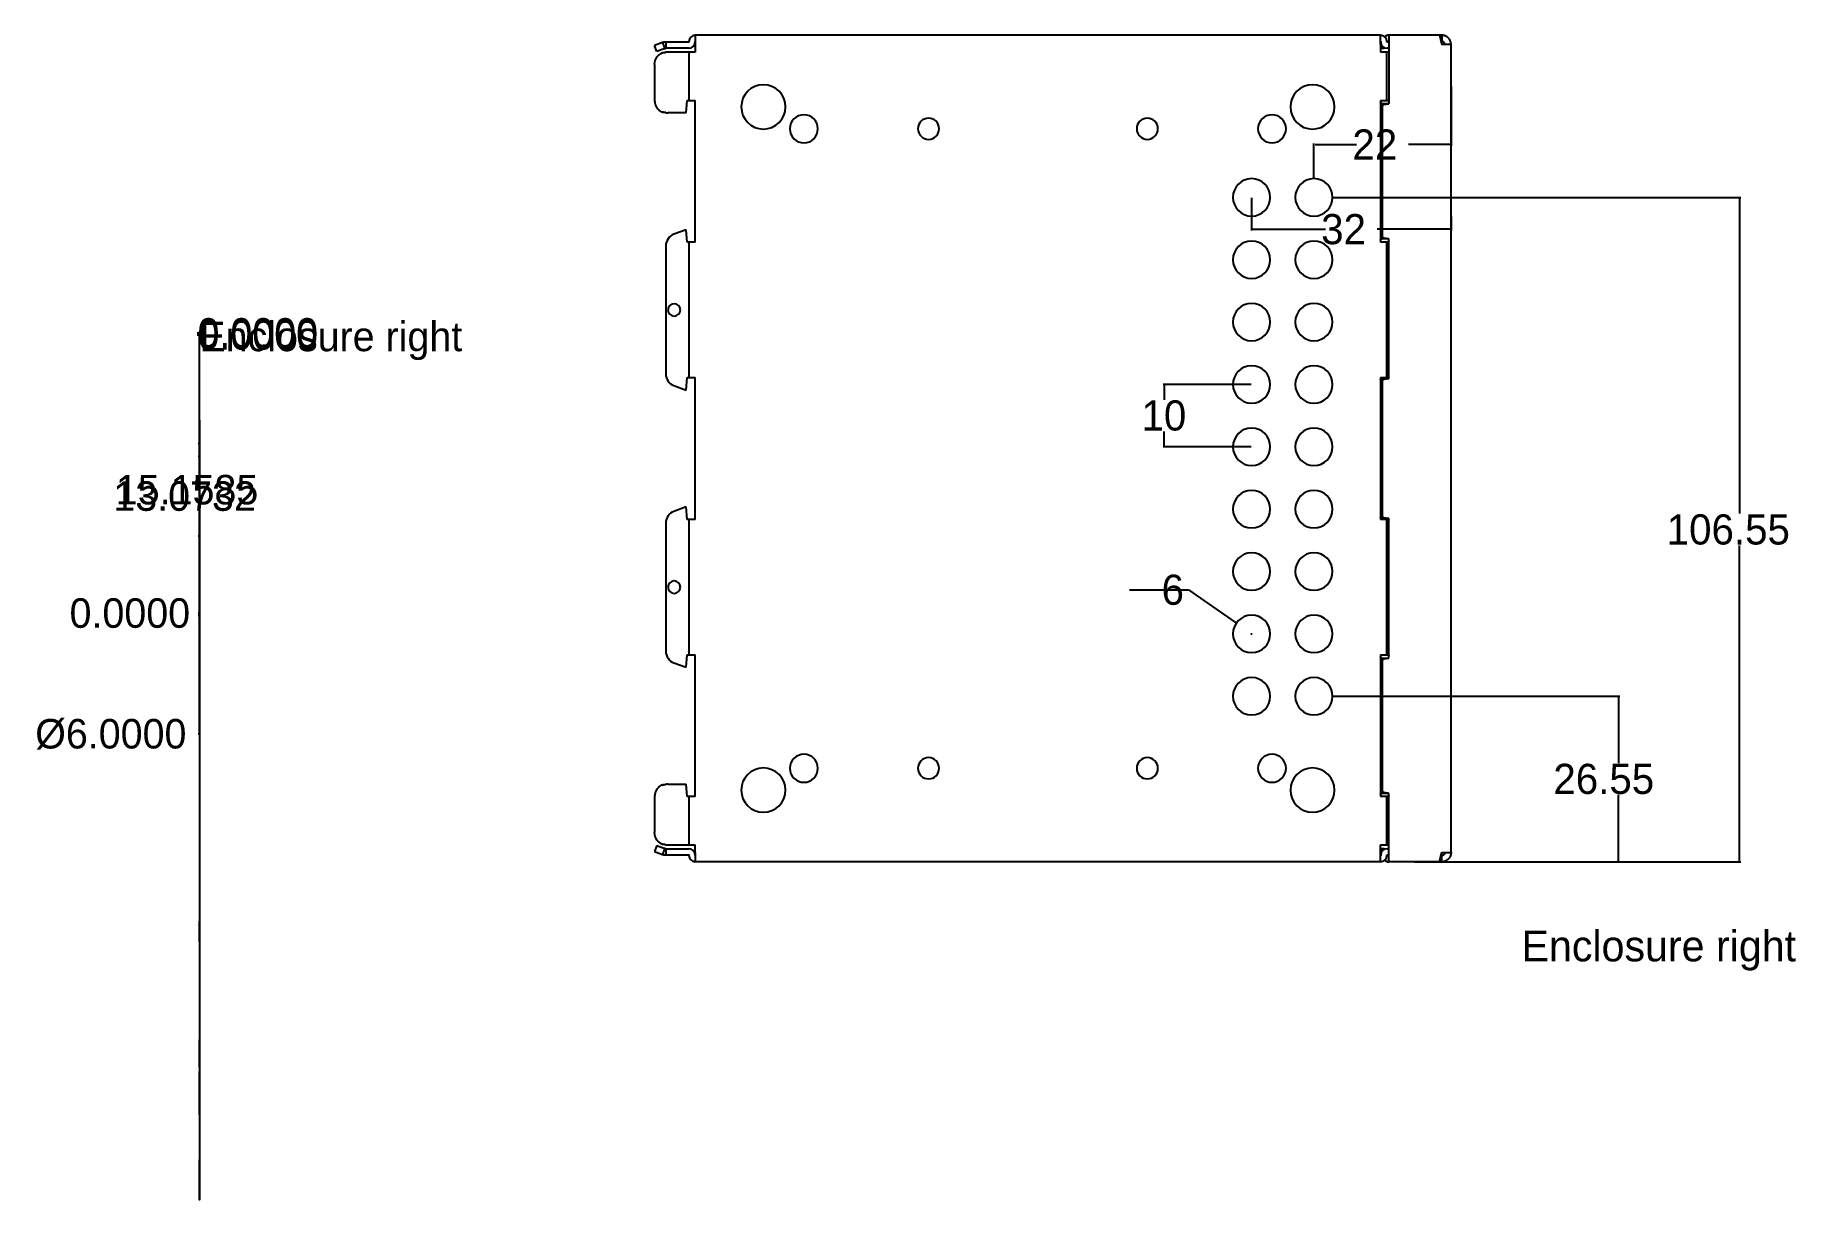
# Model space of a CAD drawing. Extents: x -27 to 262, y 5 to 196.
import ezdxf

# ---------------------------------------------------------------- set-up
doc = ezdxf.new("R2010")
doc.units = 0
doc.header["$LTSCALE"] = 25.4
doc.linetypes.add('KÖRPER', pattern=[0])
doc.linetypes.add('ZWEISTRICHPUNKT', pattern=[0.875, 0.25, -0.125, 0.25, -0.125, 0, -0.125])
doc.layers.get('DEFPOINTS').update_dxf_attribs({"linetype": 'CONTINUOUS'})
doc.layers.add('2D_ANSICHT_1_DIMENSIONS_1', color=7, linetype='KÖRPER')
doc.layers.add('2D_ANSICHT_1_DRAWING_1', color=7, linetype='KÖRPER')
doc.dimstyles.get("Standard").update_dxf_attribs({"dimtxt": 0.18, "dimasz": 0.18, "dimexe": 0.18, "dimexo": 0.0625, "dimgap": 0.09, "dimtad": 0, "dimtih": 1, "dimtoh": 1, "dimzin": 0, "dimcen": 0.09, "dimazin": 3, "dimtfac": 1, "dimtofl": 0, "dimtmove": 0, "dimatfit": 3})

msp = doc.modelspace()

# ---------------------------------------------------------------- texts
at = {"layer": '2D_ANSICHT_1_DRAWING_1', "color": 6, "linetype": 'ZWEISTRICHPUNKT'}
for height, p in [(4.83251, (0, 143.848, -15.965)), (5.04761, (216.774, 43.851))]:
    msp.add_text('Enclosure right', height=height, dxfattribs=at).set_placement(p)

# ---------------------------------------------------------------- blocks, each defined once
blk = doc.blocks.new('*D1')
at = {"layer": '2D_ANSICHT_1_DIMENSIONS_1', "color": 0, "linetype": 'KÖRPER'}
for p, q in [((185.87, 87.3), (232.88, 87.3)), ((232.7, 87.12), (232.7, 76.35)), ((232.7, 60.35), (232.7, 71.12)), ((199.23, 60.17), (232.88, 60.17))]:
    blk.add_line(p, q, dxfattribs=at)
at = {"layer": '2D_ANSICHT_1_DIMENSIONS_1', "color": 0}
for points in [[(232.73, 87.12), (232.67, 87.12), (232.7, 87.3)], [(232.67, 60.35), (232.73, 60.35), (232.7, 60.17)]]:
    blk.add_solid(points, dxfattribs=at)
at = {"layer": 'DEFPOINTS', "color": 0}
for p in [(185.81, 87.3), (232.7, 87.3), (199.17, 60.17)]:
    blk.add_point(p, dxfattribs=at)
at = {"layer": '2D_ANSICHT_1_DIMENSIONS_1', "color": 0}
blk.add_text('26.55', height=4.939, dxfattribs=at).set_placement((222, 71.29))
blk = doc.blocks.new('*D2')
at = {"layer": '2D_ANSICHT_1_DIMENSIONS_1', "color": 0, "linetype": 'KÖRPER'}
for p, q in [((185.87, 169.06), (252.71, 169.06)), ((252.53, 168.88), (252.53, 117.23)), ((252.53, 60.35), (252.53, 112)), ((201.36, 60.17), (252.71, 60.17))]:
    blk.add_line(p, q, dxfattribs=at)
at = {"layer": '2D_ANSICHT_1_DIMENSIONS_1', "color": 0}
for points in [[(252.56, 168.88), (252.5, 168.88), (252.53, 169.06)], [(252.5, 60.35), (252.56, 60.35), (252.53, 60.17)]]:
    blk.add_solid(points, dxfattribs=at)
at = {"layer": 'DEFPOINTS', "color": 0}
for p in [(185.81, 169.06), (252.53, 169.06), (201.3, 60.17)]:
    blk.add_point(p, dxfattribs=at)
at = {"layer": '2D_ANSICHT_1_DIMENSIONS_1', "color": 0}
blk.add_text('106.55', height=4.939, dxfattribs=at).set_placement((240.58, 112.17))
blk = doc.blocks.new('*D3')
at = {"layer": '2D_ANSICHT_1_DIMENSIONS_1', "color": 0, "linetype": 'KÖRPER'}
for p, q in [((172.46, 138.4), (158.01, 138.4)), ((158.19, 138.22), (158.19, 135.9)), ((158.19, 128.36), (158.19, 130.68)), ((172.46, 128.18), (158.01, 128.18))]:
    blk.add_line(p, q, dxfattribs=at)
at = {"layer": '2D_ANSICHT_1_DIMENSIONS_1', "color": 0}
for points in [[(158.22, 138.22), (158.16, 138.22), (158.19, 138.4)], [(158.16, 128.36), (158.22, 128.36), (158.19, 128.18)]]:
    blk.add_solid(points, dxfattribs=at)
at = {"layer": 'DEFPOINTS', "color": 0}
for p in [(172.52, 138.4), (158.19, 128.18), (172.52, 128.18)]:
    blk.add_point(p, dxfattribs=at)
at = {"layer": '2D_ANSICHT_1_DIMENSIONS_1', "color": 0}
blk.add_text('10', height=4.939, dxfattribs=at).set_placement((154.47, 130.85))
blk = doc.blocks.new('*D4')
at = {"layer": '2D_ANSICHT_1_DIMENSIONS_1', "color": 0, "linetype": 'KÖRPER'}
for p, q in [((205.23, 187.25), (205.23, 177.52)), ((182.74, 172.19), (182.74, 177.88)), ((182.92, 177.7), (189.73, 177.7)), ((205.05, 177.7), (198.24, 177.7))]:
    blk.add_line(p, q, dxfattribs=at)
at = {"layer": '2D_ANSICHT_1_DIMENSIONS_1', "color": 0}
for points in [[(182.92, 177.73), (182.92, 177.67), (182.74, 177.7)], [(205.05, 177.67), (205.05, 177.73), (205.23, 177.7)]]:
    blk.add_solid(points, dxfattribs=at)
at = {"layer": 'DEFPOINTS', "color": 0}
for p in [(205.23, 187.31), (182.74, 177.7), (182.74, 172.13)]:
    blk.add_point(p, dxfattribs=at)
at = {"layer": '2D_ANSICHT_1_DIMENSIONS_1', "color": 0}
blk.add_text('22', height=4.939, dxfattribs=at).set_placement((189.05, 175.26))
blk = doc.blocks.new('*D5')
at = {"layer": '2D_ANSICHT_1_DIMENSIONS_1', "color": 0, "linetype": 'KÖRPER'}
for p, q in [((172.52, 169), (172.52, 163.65)), ((205.23, 165.93), (205.23, 163.65)), ((172.7, 163.83), (184.62, 163.83)), ((205.05, 163.83), (193.13, 163.83))]:
    blk.add_line(p, q, dxfattribs=at)
at = {"layer": '2D_ANSICHT_1_DIMENSIONS_1', "color": 0}
for points in [[(172.7, 163.86), (172.7, 163.8), (172.52, 163.83)], [(205.05, 163.8), (205.05, 163.86), (205.23, 163.83)]]:
    blk.add_solid(points, dxfattribs=at)
at = {"layer": 'DEFPOINTS', "color": 0}
for p in [(172.52, 169.06), (205.23, 166), (172.52, 163.83)]:
    blk.add_point(p, dxfattribs=at)
at = {"layer": '2D_ANSICHT_1_DIMENSIONS_1', "color": 0}
blk.add_text('32', height=4.939, dxfattribs=at).set_placement((183.93, 161.39))
blk = doc.blocks.new('*D6')
at = {"layer": '2D_ANSICHT_1_DIMENSIONS_1', "color": 0, "linetype": 'KÖRPER'}
for p, q in [((152.5, 104.73), (162.2, 104.73)), ((162.2, 104.73), (169.86, 99.38)), ((172.43, 97.52), (172.61, 97.52)), ((172.52, 97.43), (172.52, 97.61))]:
    blk.add_line(p, q, dxfattribs=at)
at = {"layer": '2D_ANSICHT_1_DIMENSIONS_1', "color": 0}
blk.add_solid([(169.84, 99.36), (169.88, 99.41), (170.01, 99.28)], dxfattribs=at)
at = {"layer": 'DEFPOINTS', "color": 0}
for p in [(170.01, 99.28), (175.04, 95.77)]:
    blk.add_point(p, dxfattribs=at)
at = {"layer": '2D_ANSICHT_1_DIMENSIONS_1', "color": 0}
blk.add_text('6', height=4.94, dxfattribs=at).set_placement((157.76, 102.29))
blk = doc.blocks.new('*D7')
at = {"layer": '2D_ANSICHT_1_DIMENSIONS_1', "color": 0, "linetype": 'KÖRPER'}
for p, q in [((-0.06, 126.62), (-0.18, 126.62)), ((0, 126.44), (0, 122.64)), ((0, 113.73), (0, 117.53)), ((-0.06, 113.55), (-0.18, 113.55))]:
    blk.add_line(p, q, dxfattribs=at)
at = {"layer": '2D_ANSICHT_1_DIMENSIONS_1', "color": 0}
for points in [[(0.03, 126.44), (-0.03, 126.44), (0, 126.62)], [(-0.03, 113.73), (0.03, 113.73), (0, 113.55)]]:
    blk.add_solid(points, dxfattribs=at)
at = {"layer": 'DEFPOINTS', "color": 0}
for p in [(0, 126.62), (0, 113.55), (0, 113.55)]:
    blk.add_point(p, dxfattribs=at)
at = {"layer": '2D_ANSICHT_1_DIMENSIONS_1', "color": 0}
blk.add_text('13.0732', height=4.833, dxfattribs=at).set_placement((-14.1, 117.69))
blk = doc.blocks.new('*D8')
at = {"layer": '2D_ANSICHT_1_DIMENSIONS_1', "color": 0, "linetype": 'KÖRPER'}
for p, q in [((-0.06, 128.71), (-0.18, 128.71)), ((0, 128.53), (0, 123.69)), ((0, 113.73), (0, 118.57)), ((-0.06, 113.55), (-0.18, 113.55))]:
    blk.add_line(p, q, dxfattribs=at)
at = {"layer": '2D_ANSICHT_1_DIMENSIONS_1', "color": 0}
for points in [[(0.03, 128.53), (-0.03, 128.53), (0, 128.71)], [(-0.03, 113.73), (0.03, 113.73), (0, 113.55)]]:
    blk.add_solid(points, dxfattribs=at)
at = {"layer": 'DEFPOINTS', "color": 0}
for p in [(0, 128.71), (0, 113.55), (0, 113.55)]:
    blk.add_point(p, dxfattribs=at)
at = {"layer": '2D_ANSICHT_1_DIMENSIONS_1', "color": 0}
blk.add_text('15.1585', height=4.833, dxfattribs=at).set_placement((-13.7, 118.74))
blk = doc.blocks.new('*D9')
at = {"layer": '2D_ANSICHT_1_DIMENSIONS_1', "color": 0, "linetype": 'KÖRPER'}
for p, q in [((0, 100.91), (-0.18, 100.91)), ((-0.06, 100.55), (-0.18, 100.55)), ((-0.06, 100.55), (-0.18, 100.55)), ((0, 100.73), (0, 100.91)), ((0, 100.37), (0, 100.19))]:
    blk.add_line(p, q, dxfattribs=at)
at = {"layer": '2D_ANSICHT_1_DIMENSIONS_1', "color": 0}
for points in [[(-0.03, 100.73), (0.03, 100.73), (0, 100.55)], [(0.03, 100.37), (-0.03, 100.37), (0, 100.55)]]:
    blk.add_solid(points, dxfattribs=at)
at = {"layer": 'DEFPOINTS', "color": 0}
blk.add_point((0, 100.55), dxfattribs=at)
blk.add_point((0, 100.55), dxfattribs=at)
blk.add_point((0, 100.55), dxfattribs=at)
at = {"layer": '2D_ANSICHT_1_DIMENSIONS_1', "color": 0}
blk.add_text('0.0000', height=4.833, dxfattribs=at).set_placement((-21.28, 98.52))
blk = doc.blocks.new('*D10')
at = {"layer": '2D_ANSICHT_1_DIMENSIONS_1', "color": 0, "linetype": 'KÖRPER'}
for p, q in [((-0.18, 146.49), (-0.36, 146.49)), ((0, 132.61), (0, 146.67)), ((0, 110.61), (0, 146.67)), ((0.18, 146.49), (0.36, 146.49))]:
    blk.add_line(p, q, dxfattribs=at)
at = {"layer": '2D_ANSICHT_1_DIMENSIONS_1', "color": 0}
for points in [[(-0.18, 146.46), (-0.18, 146.52), (0, 146.49)], [(0.18, 146.52), (0.18, 146.46), (0, 146.49)]]:
    blk.add_solid(points, dxfattribs=at)
at = {"layer": 'DEFPOINTS', "color": 0}
for p in [(0, 146.49), (0, 132.55), (0, 110.55)]:
    blk.add_point(p, dxfattribs=at)
at = {"layer": '2D_ANSICHT_1_DIMENSIONS_1', "color": 0}
blk.add_text('0.0000', height=4.833, dxfattribs=at).set_placement((-0.3, 144.1))
blk = doc.blocks.new('*D11')
at = {"layer": '2D_ANSICHT_1_DIMENSIONS_1', "color": 0, "linetype": 'KÖRPER'}
for p, q in [((-0.18, 146.83), (-0.36, 146.83)), ((0, 132.61), (0, 147.01)), ((0, 100.61), (0, 147.01)), ((0.18, 146.83), (0.36, 146.83))]:
    blk.add_line(p, q, dxfattribs=at)
at = {"layer": '2D_ANSICHT_1_DIMENSIONS_1', "color": 0}
for points in [[(-0.18, 146.8), (-0.18, 146.86), (0, 146.83)], [(0.18, 146.86), (0.18, 146.8), (0, 146.83)]]:
    blk.add_solid(points, dxfattribs=at)
at = {"layer": 'DEFPOINTS', "color": 0}
for p in [(0, 146.83), (0, 132.55), (0, 100.55)]:
    blk.add_point(p, dxfattribs=at)
at = {"layer": '2D_ANSICHT_1_DIMENSIONS_1', "color": 0}
blk.add_text('0.0000', height=4.833, dxfattribs=at).set_placement((-0.3, 144.44))
blk = doc.blocks.new('*D12')
at = {"layer": '2D_ANSICHT_1_DIMENSIONS_1', "color": 0, "linetype": 'KÖRPER'}
for p, q in [((-0.09, 100.55), (0.09, 100.55)), ((0, 100.46), (0, 100.64)), ((0, 81.13), (0, 97.91)), ((-0.18, 81.13), (0, 81.13))]:
    blk.add_line(p, q, dxfattribs=at)
at = {"layer": '2D_ANSICHT_1_DIMENSIONS_1', "color": 0}
blk.add_solid([(0.03, 97.91), (-0.03, 97.91), (0, 98.09)], dxfattribs=at)
at = {"layer": 'DEFPOINTS', "color": 0}
for p in [(0, 103.01), (0, 98.09)]:
    blk.add_point(p, dxfattribs=at)
at = {"layer": '2D_ANSICHT_1_DIMENSIONS_1', "color": 0}
blk.add_text('Ø6.0000', height=4.833, dxfattribs=at).set_placement((-26.91, 78.74))

# ---------------------------------------------------------------- dimensions: what is measured, and where the dimension line sits
at = {"layer": '2D_ANSICHT_1_DIMENSIONS_1', "color": 18, "linetype": 'KÖRPER'}
for base, p1, p2, text, picture, middle in [((182.743, 177.701), (205.227, 187.315), (182.743, 172.129), '22', '*D4', (193.985, 177.701)), ((172.523, 163.833), (205.227, 165.997), (172.523, 169.063), '32', '*D5', (188.875, 163.833))]:
    dim = msp.add_linear_dim(base=base, p1=p1, p2=p2, text=text, dimstyle='STANDARD', override={"dimtxt": 4.938889}, dxfattribs=at)
    dim.commit()
    dim.dimension.update_dxf_attribs({"geometry": picture, "text_midpoint": middle})
for base, p1, p2, text, picture, middle in [((252.527, 169.063), (201.301, 60.168), (185.809, 169.063), '106.55', '*D2', (252.527, 114.615)), ((158.187, 128.183), (172.523, 138.403), (172.523, 128.183), '10', '*D3', (158.187, 133.293)), ((232.698, 87.302), (199.17, 60.168), (185.809, 87.302), '26.55', '*D1', (232.698, 73.735))]:
    dim = msp.add_linear_dim(base=base, p1=p1, p2=p2, angle=90, text=text, dimstyle='STANDARD', override={"dimtxt": 4.938889}, dxfattribs=at)
    dim.commit()
    dim.dimension.update_dxf_attribs({"geometry": picture, "text_midpoint": middle})
for base, p1, p2, picture, middle in [((0, 146.829505067), (0, 132.55, 103.55), (0, 100.55, 106.55), '*D11', (10.57652299, 146.829505067)), ((0, 146.494075581), (0, 132.55, 124.408715646), (0, 110.55, 109.55), '*D10', (10.57652299, 146.494075581))]:
    dim = msp.add_linear_dim(base=base, p1=p1, p2=p2, dimstyle='STANDARD', override={"dimtxt": 4.832509}, dxfattribs=at)
    dim.commit()
    dim.dimension.update_dxf_attribs({"geometry": picture, "text_midpoint": middle})
for base, p1, p2, picture, middle in [((0, 113.55), (0, 128.709), (0, 113.55, 106.55), '*D8', (0, 121.129)), ((0, 113.55), (0, 126.623), (0, 113.55, 26.55), '*D7', (0, 120.087)), ((0, 100.55), (0, 100.55, 76.55), (0, 100.55, 66.55), '*D9', (-10.39652299, 100.91))]:
    dim = msp.add_linear_dim(base=base, p1=p1, p2=p2, angle=90, dimstyle='STANDARD', override={"dimtxt": 4.832509}, dxfattribs=at)
    dim.commit()
    dim.dimension.update_dxf_attribs({"geometry": picture, "text_midpoint": middle})
dim = msp.add_diameter_dim_2p(p1=(175.036, 95.767), p2=(170.009, 99.278), text='6', dimstyle='STANDARD', override={"dimtxt": 4.938889, "dimtmove": 1}, dxfattribs=at)
dim.commit()
dim.dimension.update_dxf_attribs({"geometry": '*D6', "text_midpoint": (152.675, 104.732), "dimtype": 163})
dim = msp.add_diameter_dim_2p(p1=(0, 103.009, 34.832), p2=(0, 98.091, 38.268), dimstyle='STANDARD', override={"dimtxt": 4.832509, "dimtmove": 1}, dxfattribs=at)
dim.commit()
dim.dimension.update_dxf_attribs({"geometry": '*D12', "text_midpoint": (0, 81.13, 43.604), "dimtype": 163})

# ---------------------------------------------------------------- linework, layer by layer
at = {"layer": '2D_ANSICHT_1_DRAWING_1', "color": 5, "linetype": 'KÖRPER'}
for p, q in [((75.944, 194.419), (74.642, 193.945)), ((74.992, 192.985), (74.642, 193.945)), ((76.293, 193.458), (74.992, 192.985)), ((76.831, 194.511), (76.468, 194.511)), ((76.831, 193.489), (76.468, 193.489)), ((80.245, 194.511), (76.831, 194.511)), ((80.245, 193.489), (76.831, 193.489)), ((80.266, 194.532), (80.266, 194.593)), ((81.288, 194.532), (81.288, 194.593)), ((81.308, 195.635), (81.308, 194.102)), ((193.678, 195.635), (81.308, 195.635)), ((81.308, 194.102), (81.308, 192.88)), ((193.678, 194.102), (193.678, 195.635)), ((193.678, 194.511), (193.699, 194.511)), ((193.678, 194.102), (193.678, 192.88)), ((193.678, 193.489), (193.944, 193.489)), ((193.699, 194.593), (193.699, 194.532)), ((193.944, 193.489), (193.944, 193.86)), ((194.721, 194.593), (194.721, 194.532)), ((194.721, 194.532), (194.986, 194.532)), ((195.007, 194.511), (194.741, 194.511)), ((195.007, 193.489), (194.741, 193.489)), ((194.986, 194.532), (194.986, 194.593)), ((203.333, 195.635), (195.007, 195.635)), ((195.007, 195.635), (195.007, 194.102)), ((195.007, 194.102), (195.007, 184.419)), ((203.694, 195.635), (203.333, 195.635)), ((203.694, 194.613), (203.574, 194.613)), ((203.694, 195.635), (203.694, 194.613)), ((205.227, 194.102), (203.694, 194.102)), ((205.227, 61.701), (205.227, 194.102)), ((74.642, 190.836), (74.642, 184.955)), ((80.245, 192.88), (76.831, 192.88)), ((80.266, 192.88), (80.245, 192.88)), ((80.266, 192.88), (80.266, 184.955)), ((81.308, 192.88), (80.266, 192.88)), ((194.721, 192.88), (193.678, 192.88)), ((194.721, 184.955), (194.721, 192.88)), ((194.741, 192.88), (194.721, 192.88)), ((195.007, 192.88), (194.741, 192.88)), ((79.795, 182.911), (79.999, 184.955)), ((79.999, 184.955), (80.245, 184.955)), ((80.245, 184.955), (80.266, 184.955)), ((80.266, 184.955), (81.308, 184.955)), ((81.308, 161.705), (81.308, 184.955)), ((193.678, 184.955), (194.721, 184.955)), ((193.678, 184.955), (193.678, 161.705)), ((194.721, 184.955), (194.741, 184.955)), ((194.741, 184.955), (194.987, 184.955)), ((194.987, 184.955), (195.007, 184.756)), ((79.795, 182.911), (76.831, 182.911)), ((193.698, 184.419), (193.678, 184.619)), ((193.678, 183.891), (193.944, 183.988)), ((193.944, 184.419), (193.698, 184.419)), ((193.944, 184.419), (194.986, 184.419)), ((193.964, 162.446), (193.964, 184.214)), ((194.986, 184.419), (195.007, 184.419)), ((194.986, 184.416), (194.986, 184.419)), ((79.795, 163.749), (77.818, 163.029)), ((79.999, 161.705), (79.795, 163.749)), ((80.245, 161.705), (79.999, 161.705)), ((80.266, 161.705), (80.245, 161.705)), ((81.308, 161.705), (80.266, 161.705)), ((80.266, 161.705), (80.266, 139.527)), ((193.944, 162.673), (193.678, 162.769)), ((193.678, 162.041), (193.698, 162.241)), ((194.721, 161.705), (193.678, 161.705)), ((193.698, 162.241), (193.944, 162.241)), ((194.986, 162.241), (193.944, 162.241)), ((194.721, 139.527), (194.721, 161.705)), ((194.741, 161.705), (194.721, 161.705)), ((194.987, 161.705), (194.741, 161.705)), ((194.986, 162.241), (194.986, 162.244)), ((195.007, 162.241), (194.986, 162.241)), ((195.007, 161.905), (194.987, 161.705)), ((195.007, 139.399), (195.007, 162.241)), ((76.473, 161.108), (76.473, 140.123)), ((79.795, 137.483), (79.999, 139.527)), ((79.999, 139.527), (80.245, 139.527)), ((80.245, 139.527), (80.266, 139.527)), ((80.266, 139.527), (81.308, 139.527)), ((81.308, 116.276), (81.308, 139.527)), ((193.678, 139.527), (193.678, 116.276)), ((193.678, 139.527), (194.721, 139.527)), ((193.698, 138.99), (193.678, 139.19)), ((193.944, 138.968), (193.678, 138.871)), ((193.944, 138.99), (193.698, 138.99)), ((193.944, 138.99), (193.948, 138.99)), ((193.964, 116.608), (193.964, 139.195)), ((194.721, 139.527), (194.741, 139.527)), ((194.741, 139.527), (194.987, 139.527)), ((194.987, 139.527), (195, 139.398)), ((77.818, 138.202), (79.795, 137.483)), ((0, 132.55, 1.5), (0, 132.55, 131.05)), ((0, 131.05, 1.5), (0, 132.55, 1.5)), ((0, 132.55, 131.05), (0, 131.05, 131.05)), ((0, 131.05, 131.55), (0, 130.932, 131.55)), ((0, 131.05, 132.55), (0, 130.696, 132.55)), ((0, 131.05), (0, 130.696)), ((0, 131.05, 132.55), (0, 131.05, 131.55)), ((0, 131.05), (0, 131.05, 1)), ((0, 131.05, 1), (0, 130.932, 1)), ((0, 130.696, 132.55), (0, 122.55, 132.55)), ((0, 130.696), (0, 122.55)), ((0, 122.55, 129.854), (0, 122.29, 129.854)), ((0, 122.55, 131.45), (0, 122.29, 131.45)), ((0, 122.53, 33.2), (0, 122.55, 33.004)), ((0, 122.53, 122.1), (0, 122.55, 121.904)), ((0, 122.29, 2.1), (0, 122.55, 2.1)), ((0, 122.55, 10.646), (0, 122.53, 10.45)), ((0, 122.55, 130.45), (0, 122.29, 130.45)), ((0, 122.29, 1.1), (0, 122.55, 1.1)), ((0, 122.29, 2.696), (0, 122.55, 2.696)), ((0, 122.55, 99.546), (0, 122.53, 99.35)), ((0, 122.55, 10.975), (0, 122.53, 10.975)), ((0, 122.55), (0, 122.55, 1.5)), ((0, 122.53, 121.575), (0, 122.55, 121.575)), ((0, 122.55, 1.5), (0, 122.55, 10.975)), ((0, 122.55, 77.525), (0, 122.55, 99.875)), ((0, 122.55, 132.55), (0, 122.55, 131.05)), ((0, 122.55, 99.875), (0, 122.53, 99.875)), ((0, 122.53, 32.675), (0, 122.55, 32.675)), ((0, 122.55, 131.05), (0, 122.55, 121.575)), ((0, 122.55, 32.675), (0, 122.55, 55.025)), ((0, 122.543, 55.026), (0, 122.53, 54.9)), ((0, 122.53, 77.65), (0, 122.543, 77.524)), ((0, 122.53, 10.45), (0, 122.29, 10.45)), ((0, 122.53, 54.9), (0, 122.29, 54.9)), ((0, 122.29, 122.1), (0, 122.53, 122.1)), ((0, 122.53, 99.35), (0, 122.29, 99.35)), ((0, 122.29, 77.65), (0, 122.53, 77.65)), ((0, 122.29, 33.2), (0, 122.53, 33.2)), ((0, 122.27, 131.47), (0, 122.53, 131.47)), ((0, 122.53, 1.02), (0, 122.53, 1.08)), ((0, 122.53, 10.975), (0, 121.51, 10.975)), ((0, 122.53, 1.08), (0, 122.27, 1.08)), ((0, 122.53, 10.975), (0, 122.53, 10.977)), ((0, 122.53, 32.673), (0, 122.53, 32.675)), ((0, 122.53, 131.47), (0, 122.53, 131.53)), ((0, 121.51, 121.575), (0, 122.53, 121.575)), ((0, 121.51, 32.675), (0, 122.53, 32.675)), ((0, 122.53, 99.875), (0, 122.53, 99.877)), ((0, 122.53, 121.573), (0, 122.53, 121.575)), ((0, 122.53, 99.875), (0, 121.51, 99.875)), ((0, 122.27, 33.2), (0, 122.29, 33.2)), ((0, 122.27, 2.696), (0, 122.29, 2.696)), ((0, 122.29, 10.45), (0, 122.27, 10.45)), ((0, 122.29, 99.35), (0, 122.27, 99.35)), ((0, 122.27, 77.65), (0, 122.29, 77.65)), ((0, 122.29, 54.9), (0, 122.27, 54.9)), ((0, 122.29, 129.854), (0, 122.27, 129.854)), ((0, 122.27, 122.1), (0, 122.29, 122.1)), ((0, 121.25, 122.1), (0, 122.27, 122.1)), ((0, 122.27, 77.65), (0, 122.27, 99.35)), ((0, 122.27, 2.696), (0, 122.27, 10.45)), ((0, 122.27, 131.53), (0, 122.27, 131.47)), ((0, 122.27, 99.35), (0, 121.25, 99.35)), ((0, 122.27, 129.854), (0, 121.25, 129.854)), ((0, 122.27, 122.1), (0, 122.27, 129.854)), ((0, 122.27, 54.9), (0, 121.25, 54.9)), ((0, 122.27, 10.45), (0, 121.25, 10.45)), ((0, 122.27, 33.2), (0, 122.27, 54.9)), ((0, 121.25, 33.2), (0, 122.27, 33.2)), ((0, 121.25, 77.65), (0, 122.27, 77.65)), ((0, 122.27, 1.08), (0, 122.27, 1.02)), ((0, 121.25, 2.696), (0, 122.27, 2.696)), ((0, 121.53, 55.225), (0, 121.53, 77.325)), ((0, 121.53, 100.075), (0, 121.53, 121.375)), ((0, 121.53, 11.175), (0, 121.53, 32.475)), ((0, 121.513, 55.425), (0, 121.51, 55.425)), ((0, 121.51, 77.125), (0, 121.513, 77.125)), ((0, 121.51, 32.675), (0, 121.27, 32.675)), ((0, 121.51, 1.737), (0, 121.51, 2.1)), ((0, 121.25, 130.45), (0, 121.51, 130.45)), ((0, 121.51, 2.1), (0, 121.25, 2.1)), ((0, 121.25, 55.542), (0, 121.51, 55.447)), ((0, 121.51, 77.103), (0, 121.25, 77.008)), ((0, 121.25, 121.058), (0, 121.51, 121.153)), ((0, 121.51, 130.45), (0, 121.51, 130.813)), ((0, 121.51, 11.397), (0, 121.25, 11.492)), ((0, 121.27, 55.425), (0, 121.51, 55.425)), ((0, 121.51, 121.575), (0, 121.27, 121.575)), ((0, 121.25, 32.158), (0, 121.51, 32.253)), ((0, 121.27, 99.875), (0, 121.51, 99.875)), ((0, 121.51, 100.297), (0, 121.25, 100.392)), ((0, 121.27, 10.975), (0, 121.51, 10.975)), ((0, 121.51, 77.125), (0, 121.27, 77.125)), ((0, 121.27, 1.08), (0, 121.27, 1.02)), ((0, 121.27, 131.53), (0, 121.27, 131.47)), ((0, 121.27, 121.575), (0, 121.25, 121.771)), ((0, 121.27, 1.1), (0, 121.25, 1.1)), ((0, 121.27, 32.675), (0, 121.25, 32.871)), ((0, 121.27, 77.125), (0, 121.25, 77.321)), ((0, 121.25, 10.779), (0, 121.27, 10.975)), ((0, 121.25, 131.45), (0, 121.27, 131.45)), ((0, 121.25, 99.679), (0, 121.27, 99.875)), ((0, 121.25, 55.229), (0, 121.27, 55.425)), ((0, 121.25, 77.65), (0, 121.25, 54.9)), ((0, 121.25, 122.1), (0, 121.25, 99.35)), ((0, 121.25), (0, 121.25, 1.5)), ((0, 121.25, 33.2), (0, 121.25, 10.45)), ((0, 121.25, 131.05), (0, 121.25, 132.55)), ((0, 121.25, 131.05), (0, 121.25, 129.854)), ((0, 121.25, 1.5), (0, 121.25, 2.696)), ((0, 121.25), (0, 11.3)), ((0, 121.25, 132.55), (0, 11.3, 132.55)), ((76.473, 115.68), (76.473, 94.695)), ((79.795, 118.32), (77.818, 117.601)), ((79.999, 116.276), (79.795, 118.32)), ((80.245, 116.276), (79.999, 116.276)), ((80.266, 116.276), (80.245, 116.276)), ((80.266, 116.276), (80.266, 94.098)), ((81.308, 116.276), (80.266, 116.276)), ((193.678, 116.932), (193.944, 116.835)), ((193.678, 116.613), (193.698, 116.813)), ((194.721, 116.276), (193.678, 116.276)), ((193.698, 116.813), (193.944, 116.813)), ((193.948, 116.813), (193.944, 116.813)), ((194.721, 94.098), (194.721, 116.276)), ((194.741, 116.276), (194.721, 116.276)), ((194.987, 116.276), (194.741, 116.276)), ((195, 116.405), (194.987, 116.276)), ((195.007, 93.562), (195.007, 116.404)), ((77.818, 92.774), (79.795, 92.054)), ((79.795, 92.054), (79.999, 94.098)), ((79.999, 94.098), (80.245, 94.098)), ((80.245, 94.098), (80.266, 94.098)), ((80.266, 94.098), (81.308, 94.098)), ((81.308, 70.848), (81.308, 94.098)), ((193.678, 94.098), (193.678, 70.848)), ((193.678, 94.098), (194.721, 94.098)), ((193.698, 93.562), (193.678, 93.762)), ((193.678, 93.034), (193.944, 93.131)), ((193.944, 93.562), (193.698, 93.562)), ((193.944, 93.562), (194.986, 93.562)), ((193.964, 71.589), (193.964, 93.357)), ((194.721, 94.098), (194.741, 94.098)), ((194.741, 94.098), (194.987, 94.098)), ((194.987, 94.098), (195.007, 93.899)), ((194.986, 93.559), (194.986, 93.562)), ((194.986, 93.562), (195.007, 93.562)), ((76.831, 72.892), (79.795, 72.892)), ((79.999, 70.848), (79.795, 72.892)), ((74.642, 70.848), (74.642, 64.967)), ((80.245, 70.848), (79.999, 70.848)), ((80.266, 70.848), (80.245, 70.848)), ((81.308, 70.848), (80.266, 70.848)), ((80.266, 70.848), (80.266, 62.923)), ((193.944, 71.816), (193.678, 71.912)), ((193.678, 71.184), (193.698, 71.384)), ((194.721, 70.848), (193.678, 70.848)), ((193.698, 71.384), (193.944, 71.384)), ((194.986, 71.384), (193.944, 71.384)), ((194.721, 62.923), (194.721, 70.848)), ((194.741, 70.848), (194.721, 70.848)), ((194.987, 70.848), (194.741, 70.848)), ((194.986, 71.384), (194.986, 71.387)), ((195.007, 71.384), (194.986, 71.384)), ((195.007, 71.048), (194.987, 70.848)), ((195.007, 61.701), (195.007, 71.384)), ((74.992, 62.818), (74.642, 61.858)), ((74.642, 61.858), (75.944, 61.384)), ((74.992, 62.818), (76.293, 62.345)), ((76.468, 62.314), (76.831, 62.314)), ((76.468, 61.292), (76.831, 61.292)), ((76.831, 62.923), (80.245, 62.923)), ((76.831, 62.314), (80.245, 62.314)), ((76.831, 61.292), (80.245, 61.292)), ((80.245, 62.923), (80.266, 62.923)), ((80.266, 62.923), (81.308, 62.923)), ((80.266, 61.21), (80.266, 61.271)), ((81.288, 61.21), (81.288, 61.271)), ((81.308, 61.701), (81.308, 62.923)), ((81.308, 61.701), (81.308, 60.168)), ((193.678, 62.923), (194.721, 62.923)), ((193.678, 61.701), (193.678, 62.923)), ((193.944, 62.314), (193.678, 62.314)), ((193.678, 60.168), (193.678, 61.701)), ((193.699, 61.292), (193.678, 61.292)), ((193.699, 61.271), (193.699, 61.21)), ((193.944, 61.943), (193.944, 62.314)), ((194.721, 62.923), (194.741, 62.923)), ((194.721, 61.271), (194.721, 61.21)), ((194.986, 61.271), (194.721, 61.271)), ((194.741, 62.923), (195.007, 62.923)), ((194.741, 62.314), (195.007, 62.314)), ((194.741, 61.292), (195.007, 61.292)), ((194.986, 61.21), (194.986, 61.271)), ((195.007, 60.168), (195.007, 61.701)), ((203.694, 61.19), (203.574, 61.19)), ((203.694, 61.701), (205.227, 61.701)), ((203.694, 60.168), (203.694, 61.19)), ((193.678, 60.168), (81.308, 60.168)), ((203.333, 60.168), (195.007, 60.168)), ((203.694, 60.168), (203.333, 60.168)), ((0, 11.3, 10.45), (0, 11.3, 33.2)), ((0, 11.3, 54.9), (0, 10.28, 54.9)), ((0, 11.3, 132.55), (0, 11.3, 131.05)), ((0, 11.3, 10.45), (0, 10.28, 10.45)), ((0, 11.3, 1.5), (0, 11.3)), ((0, 10.28, 77.65), (0, 11.3, 77.65)), ((0, 10.28, 33.2), (0, 11.3, 33.2)), ((0, 11.3, 99.35), (0, 10.28, 99.35)), ((0, 10.28, 122.1), (0, 11.3, 122.1)), ((0, 11.3, 131.05), (0, 11.3, 129.854)), ((0, 10.28, 2.696), (0, 11.3, 2.696)), ((0, 11.3, 1.5), (0, 11.3, 2.696)), ((0, 11.3, 54.9), (0, 11.3, 77.65)), ((0, 11.3, 129.854), (0, 10.28, 129.854)), ((0, 11.3, 99.35), (0, 11.3, 122.1)), ((0, 11.28, 131.47), (0, 11.28, 131.53)), ((0, 11.28, 1.02), (0, 11.28, 1.08)), ((0, 10.28, 54.9), (0, 10.28, 33.2)), ((0, 10.26, 122.1), (0, 10.28, 122.1)), ((0, 10.26, 77.65), (0, 10.28, 77.65)), ((0, 10.28, 129.854), (0, 10.26, 129.854)), ((0, 10.28, 131.47), (0, 10.28, 131.53)), ((0, 10.28, 1.02), (0, 10.28, 1.08)), ((0, 10.26, 2.696), (0, 10.28, 2.696)), ((0, 10.26, 33.2), (0, 10.28, 33.2)), ((0, 10.28, 129.854), (0, 10.28, 122.1)), ((0, 10.28, 10.45), (0, 10.28, 2.696)), ((0, 10.28, 99.35), (0, 10.26, 99.35)), ((0, 10.28, 99.35), (0, 10.28, 77.65)), ((0, 10.28, 54.9), (0, 10.26, 54.9)), ((0, 10.28, 10.45), (0, 10.26, 10.45)), ((0, 10.02, 33.2), (0, 10.26, 33.2)), ((0, 10.26, 130.45), (0, 6.92, 130.45)), ((0, 10.26, 10.45), (0, 10.02, 10.45)), ((0, 6.92, 2.1), (0, 10.26, 2.1)), ((0, 10.02, 77.65), (0, 10.26, 77.65)), ((0, 10.26, 99.35), (0, 10.02, 99.35)), ((0, 10.26, 131.45), (0, 6.92, 131.45)), ((0, 6.92, 2.696), (0, 10.26, 2.696)), ((0, 10.02, 122.1), (0, 10.26, 122.1)), ((0, 10.26, 129.854), (0, 6.92, 129.854)), ((0, 6.92, 1.1), (0, 10.26, 1.1)), ((0, 10.26, 54.9), (0, 10.02, 54.9)), ((0, 9.82, 31.2), (0, 10.02, 33.2)), ((0, 10.02, 10.45), (0, 9.82, 12.45)), ((0, 10.02, 99.35), (0, 9.82, 101.35)), ((0, 9.82, 75.65), (0, 10.02, 77.65)), ((0, 9.82, 120.1), (0, 10.02, 122.1)), ((0, 10.02, 54.9), (0, 9.82, 56.9)), ((0, 9.82, 101.35), (0, 7.886, 100.646)), ((0, 6.92, 12.45), (0, 9.82, 12.45)), ((0, 7.886, 31.904), (0, 9.82, 31.2)), ((0, 9.82, 56.9), (0, 7.886, 56.196)), ((0, 9.82, 120.1), (0, 6.92, 120.1)), ((0, 7.886, 76.354), (0, 9.82, 75.65)), ((0, 6.564, 2.1), (0, 6.92, 2.1)), ((0, 6.92, 130.45), (0, 6.564, 130.45)), ((0, 6.92, 131.45), (0, 6.564, 131.45)), ((0, 6.564, 1.1), (0, 6.92, 1.1)), ((0, 6.57, 98.767), (0, 6.57, 78.233)), ((0, 6.57, 54.317), (0, 6.57, 33.783)), ((0, 6.393, 130.42), (0, 5.12, 129.956)), ((0, 5.12, 2.594), (0, 6.393, 2.13)), ((0, 6.051, 131.36), (0, 4.778, 130.896)), ((0, 4.778, 1.654), (0, 6.051, 1.19)), ((0, 5.12, 129.956), (0, 4.778, 130.896)), ((0, 5.12, 2.594), (0, 4.778, 1.654)), ((0, 4.778, 10.45), (0, 4.778, 4.696)), ((0, 4.778, 127.854), (0, 4.778, 122.1))]:
    msp.add_line(p, q, dxfattribs=at)
for points in [[(76.468, 194.511), (76.463, 194.511), (76.457, 194.511), (76.451, 194.511), (76.446, 194.511), (76.44, 194.511), (76.435, 194.511), (76.429, 194.511), (76.424, 194.511), (76.418, 194.51), (76.412, 194.51), (76.407, 194.51), (76.401, 194.51), (76.396, 194.51), (76.39, 194.509), (76.385, 194.509), (76.379, 194.509), (76.373, 194.508), (76.368, 194.508), (76.362, 194.508), (76.357, 194.507), (76.351, 194.507), (76.346, 194.506), (76.34, 194.506), (76.335, 194.505), (76.329, 194.505), (76.323, 194.504), (76.318, 194.504), (76.312, 194.503), (76.307, 194.503), (76.301, 194.502), (76.296, 194.502), (76.29, 194.501), (76.285, 194.5), (76.279, 194.5), (76.274, 194.499), (76.268, 194.498), (76.263, 194.497), (76.257, 194.497), (76.251, 194.496), (76.246, 194.495), (76.24, 194.494), (76.235, 194.493), (76.229, 194.493), (76.224, 194.492), (76.218, 194.491), (76.213, 194.49), (76.207, 194.489), (76.202, 194.488), (76.196, 194.487), (76.191, 194.486), (76.185, 194.485), (76.18, 194.484), (76.175, 194.483), (76.169, 194.482), (76.164, 194.481), (76.158, 194.48), (76.153, 194.478), (76.147, 194.477), (76.142, 194.476), (76.136, 194.475), (76.131, 194.474), (76.125, 194.472), (76.12, 194.471), (76.115, 194.47), (76.109, 194.469), (76.104, 194.467), (76.098, 194.466), (76.093, 194.465), (76.088, 194.463), (76.082, 194.462), (76.077, 194.46), (76.071, 194.459), (76.066, 194.458), (76.061, 194.456), (76.055, 194.455), (76.05, 194.453), (76.045, 194.452), (76.039, 194.45), (76.034, 194.448), (76.028, 194.447), (76.023, 194.445), (76.018, 194.444), (76.012, 194.442), (76.007, 194.44), (76.002, 194.439), (75.997, 194.437), (75.991, 194.435), (75.986, 194.433), (75.981, 194.432), (75.975, 194.43), (75.97, 194.428), (75.965, 194.426), (75.96, 194.424), (75.954, 194.423), (75.949, 194.421), (75.944, 194.419)], [(76.293, 193.458), (76.296, 193.459), (76.299, 193.461), (76.302, 193.462), (76.305, 193.463), (76.308, 193.464), (76.311, 193.465), (76.314, 193.466), (76.318, 193.467), (76.321, 193.467), (76.324, 193.468), (76.327, 193.469), (76.33, 193.47), (76.333, 193.471), (76.336, 193.472), (76.339, 193.473), (76.342, 193.473), (76.345, 193.474), (76.348, 193.475), (76.351, 193.476), (76.354, 193.476), (76.358, 193.477), (76.361, 193.478), (76.364, 193.478), (76.367, 193.479), (76.37, 193.48), (76.373, 193.48), (76.376, 193.481), (76.379, 193.481), (76.383, 193.482), (76.386, 193.483), (76.389, 193.483), (76.392, 193.484), (76.395, 193.484), (76.398, 193.484), (76.401, 193.485), (76.405, 193.485), (76.408, 193.486), (76.411, 193.486), (76.414, 193.486), (76.417, 193.487), (76.42, 193.487), (76.424, 193.487), (76.427, 193.488), (76.43, 193.488), (76.433, 193.488), (76.436, 193.488), (76.439, 193.488), (76.443, 193.489), (76.446, 193.489), (76.449, 193.489), (76.452, 193.489), (76.455, 193.489), (76.459, 193.489), (76.462, 193.489), (76.465, 193.489), (76.468, 193.489)], [(193.944, 193.489), (193.951, 193.489), (193.959, 193.49), (193.966, 193.49), (193.973, 193.49), (193.981, 193.49), (193.988, 193.49), (193.995, 193.491), (194.002, 193.491), (194.01, 193.491), (194.017, 193.492), (194.024, 193.492), (194.032, 193.493), (194.039, 193.494), (194.046, 193.494), (194.053, 193.495), (194.061, 193.496), (194.068, 193.497), (194.075, 193.498), (194.082, 193.499), (194.09, 193.5), (194.097, 193.501), (194.104, 193.502), (194.111, 193.503), (194.118, 193.504), (194.126, 193.505), (194.133, 193.507), (194.14, 193.508), (194.147, 193.509), (194.154, 193.511), (194.162, 193.512), (194.169, 193.514), (194.176, 193.515), (194.183, 193.517), (194.19, 193.519), (194.197, 193.521), (194.204, 193.522), (194.211, 193.524), (194.218, 193.526), (194.225, 193.528), (194.232, 193.53), (194.239, 193.532), (194.246, 193.534), (194.253, 193.536), (194.26, 193.538), (194.267, 193.541), (194.274, 193.543), (194.281, 193.545), (194.288, 193.548), (194.295, 193.55), (194.302, 193.553), (194.309, 193.555), (194.315, 193.558), (194.322, 193.561), (194.329, 193.563), (194.336, 193.566), (194.343, 193.568)], [(195.007, 195.635), (194.999, 195.635), (194.992, 195.635), (194.984, 195.635), (194.977, 195.635), (194.969, 195.635), (194.962, 195.635), (194.954, 195.634), (194.947, 195.634), (194.939, 195.633), (194.932, 195.633), (194.925, 195.632), (194.917, 195.632), (194.91, 195.631), (194.902, 195.63), (194.895, 195.629), (194.887, 195.629), (194.88, 195.628), (194.872, 195.627), (194.865, 195.626), (194.857, 195.625), (194.85, 195.624), (194.843, 195.622), (194.835, 195.621), (194.828, 195.62), (194.82, 195.619), (194.813, 195.617), (194.806, 195.616), (194.798, 195.614), (194.791, 195.613), (194.784, 195.611), (194.776, 195.61), (194.769, 195.608), (194.762, 195.606), (194.754, 195.604), (194.747, 195.603), (194.74, 195.601), (194.733, 195.599), (194.725, 195.597), (194.718, 195.595), (194.711, 195.593), (194.704, 195.59), (194.697, 195.588), (194.689, 195.586), (194.682, 195.584), (194.675, 195.581), (194.668, 195.579), (194.661, 195.576), (194.654, 195.574), (194.647, 195.571), (194.64, 195.569), (194.633, 195.566), (194.626, 195.563), (194.619, 195.561), (194.612, 195.558), (194.605, 195.555), (194.598, 195.552), (194.591, 195.549), (194.584, 195.546), (194.577, 195.543), (194.571, 195.54), (194.564, 195.537), (194.557, 195.533), (194.55, 195.53), (194.544, 195.527), (194.537, 195.523), (194.53, 195.52), (194.524, 195.517), (194.517, 195.513), (194.51, 195.51), (194.504, 195.506), (194.497, 195.502), (194.491, 195.499), (194.484, 195.495), (194.478, 195.491), (194.471, 195.487), (194.465, 195.483), (194.458, 195.479), (194.452, 195.475), (194.446, 195.471), (194.439, 195.467), (194.433, 195.463), (194.427, 195.459), (194.421, 195.455), (194.414, 195.451), (194.408, 195.446), (194.402, 195.442), (194.396, 195.438), (194.39, 195.433), (194.384, 195.429), (194.378, 195.424), (194.372, 195.42), (194.366, 195.415), (194.36, 195.411), (194.354, 195.406), (194.348, 195.401), (194.343, 195.396)], [(194.986, 194.511), (194.986, 194.511), (194.986, 194.512), (194.986, 194.512), (194.986, 194.512), (194.986, 194.512), (194.986, 194.513), (194.986, 194.513), (194.986, 194.513), (194.986, 194.513), (194.986, 194.513), (194.986, 194.514), (194.986, 194.514), (194.986, 194.514), (194.986, 194.514), (194.986, 194.514), (194.986, 194.515), (194.986, 194.515), (194.986, 194.515), (194.986, 194.515), (194.986, 194.516), (194.986, 194.516), (194.986, 194.516), (194.986, 194.516), (194.986, 194.516), (194.986, 194.517), (194.986, 194.517), (194.986, 194.517), (194.986, 194.517), (194.986, 194.517), (194.986, 194.518), (194.986, 194.518), (194.986, 194.518), (194.986, 194.518), (194.986, 194.519), (194.986, 194.519), (194.986, 194.519), (194.986, 194.519), (194.986, 194.519), (194.986, 194.52), (194.986, 194.52), (194.986, 194.52), (194.986, 194.52), (194.986, 194.52), (194.986, 194.521), (194.986, 194.521), (194.986, 194.521), (194.986, 194.521), (194.986, 194.522), (194.986, 194.522), (194.986, 194.522), (194.986, 194.522), (194.986, 194.522), (194.986, 194.523), (194.986, 194.523), (194.986, 194.523), (194.986, 194.523), (194.986, 194.523), (194.986, 194.524), (194.986, 194.524), (194.986, 194.524), (194.986, 194.524), (194.986, 194.524), (194.986, 194.525), (194.986, 194.525), (194.986, 194.525), (194.986, 194.525), (194.986, 194.526), (194.986, 194.526), (194.986, 194.526), (194.986, 194.526), (194.986, 194.526), (194.986, 194.527), (194.986, 194.527), (194.986, 194.527), (194.986, 194.527), (194.986, 194.527), (194.986, 194.528), (194.986, 194.528), (194.986, 194.528), (194.986, 194.528), (194.986, 194.529), (194.986, 194.529), (194.986, 194.529), (194.986, 194.529), (194.986, 194.529), (194.986, 194.53), (194.986, 194.53), (194.986, 194.53), (194.986, 194.53), (194.986, 194.53), (194.986, 194.531), (194.986, 194.531), (194.986, 194.531), (194.986, 194.531), (194.986, 194.532), (194.986, 194.532)], [(194.986, 194.593), (194.987, 194.593), (194.987, 194.594), (194.987, 194.594), (194.987, 194.594), (194.987, 194.595), (194.987, 194.595), (194.987, 194.595), (194.987, 194.596), (194.987, 194.596), (194.987, 194.596), (194.987, 194.596), (194.987, 194.597), (194.987, 194.597), (194.987, 194.597), (194.987, 194.598), (194.987, 194.598), (194.987, 194.598), (194.987, 194.599), (194.987, 194.599), (194.987, 194.599), (194.988, 194.599), (194.988, 194.6), (194.988, 194.6), (194.988, 194.6), (194.988, 194.601), (194.988, 194.601), (194.988, 194.601), (194.988, 194.601), (194.988, 194.602), (194.989, 194.602), (194.989, 194.602), (194.989, 194.603), (194.989, 194.603), (194.989, 194.603), (194.989, 194.603), (194.989, 194.604), (194.99, 194.604), (194.99, 194.604), (194.99, 194.604), (194.99, 194.605), (194.99, 194.605), (194.99, 194.605), (194.991, 194.605), (194.991, 194.606), (194.991, 194.606), (194.991, 194.606), (194.991, 194.606), (194.992, 194.607), (194.992, 194.607), (194.992, 194.607), (194.992, 194.607), (194.992, 194.607), (194.993, 194.608), (194.993, 194.608), (194.993, 194.608), (194.993, 194.608), (194.994, 194.609), (194.994, 194.609), (194.994, 194.609), (194.994, 194.609), (194.995, 194.609), (194.995, 194.61), (194.995, 194.61), (194.995, 194.61), (194.996, 194.61), (194.996, 194.61), (194.996, 194.61), (194.996, 194.611), (194.997, 194.611), (194.997, 194.611), (194.997, 194.611), (194.997, 194.611), (194.998, 194.611), (194.998, 194.611), (194.998, 194.612), (194.999, 194.612), (194.999, 194.612), (194.999, 194.612), (194.999, 194.612), (195, 194.612), (195, 194.612), (195, 194.612), (195.001, 194.612), (195.001, 194.613), (195.001, 194.613), (195.001, 194.613), (195.002, 194.613), (195.002, 194.613), (195.002, 194.613), (195.003, 194.613), (195.003, 194.613), (195.003, 194.613), (195.004, 194.613), (195.004, 194.613), (195.004, 194.613), (195.004, 194.613), (195.005, 194.613), (195.005, 194.613), (195.005, 194.613), (195.006, 194.613), (195.006, 194.613), (195.006, 194.613), (195.007, 194.613), (195.007, 194.613)], [(205.227, 194.102), (205.227, 194.128), (205.226, 194.153), (205.225, 194.178), (205.224, 194.203), (205.222, 194.228), (205.22, 194.253), (205.217, 194.278), (205.214, 194.303), (205.21, 194.327), (205.207, 194.352), (205.202, 194.377), (205.198, 194.402), (205.193, 194.426), (205.187, 194.451), (205.181, 194.475), (205.175, 194.499), (205.168, 194.523), (205.161, 194.547), (205.154, 194.571), (205.146, 194.595), (205.137, 194.619), (205.129, 194.642), (205.12, 194.666), (205.11, 194.689), (205.101, 194.712), (205.09, 194.735), (205.08, 194.758), (205.069, 194.78), (205.058, 194.803), (205.046, 194.825), (205.034, 194.847), (205.022, 194.869), (205.009, 194.891), (204.996, 194.912), (204.983, 194.933), (204.969, 194.954), (204.955, 194.975), (204.94, 194.995), (204.925, 195.016), (204.91, 195.036), (204.895, 195.055), (204.879, 195.075), (204.863, 195.094), (204.847, 195.113), (204.83, 195.132), (204.813, 195.15), (204.796, 195.169), (204.778, 195.186), (204.76, 195.204), (204.742, 195.221), (204.724, 195.238), (204.705, 195.255), (204.686, 195.271), (204.667, 195.288), (204.647, 195.303), (204.627, 195.319), (204.607, 195.334), (204.587, 195.349), (204.566, 195.363), (204.546, 195.377), (204.525, 195.391), (204.504, 195.404), (204.482, 195.417), (204.461, 195.43), (204.439, 195.442), (204.417, 195.455), (204.394, 195.466), (204.372, 195.477), (204.349, 195.488), (204.327, 195.499), (204.304, 195.509), (204.281, 195.519), (204.257, 195.528), (204.234, 195.537), (204.21, 195.546), (204.187, 195.554), (204.163, 195.562), (204.139, 195.57), (204.115, 195.577), (204.091, 195.583), (204.067, 195.59), (204.042, 195.595), (204.018, 195.601), (203.993, 195.606), (203.968, 195.611), (203.944, 195.615), (203.919, 195.619), (203.894, 195.622), (203.869, 195.625), (203.844, 195.628), (203.819, 195.63), (203.794, 195.632), (203.769, 195.634), (203.744, 195.635), (203.719, 195.635), (203.694, 195.635)], [(204.205, 194.102), (204.205, 194.111), (204.205, 194.119), (204.204, 194.128), (204.204, 194.136), (204.203, 194.144), (204.203, 194.153), (204.202, 194.161), (204.201, 194.169), (204.2, 194.177), (204.198, 194.186), (204.197, 194.194), (204.195, 194.202), (204.194, 194.21), (204.192, 194.219), (204.19, 194.227), (204.188, 194.235), (204.185, 194.243), (204.183, 194.251), (204.181, 194.259), (204.178, 194.267), (204.175, 194.275), (204.172, 194.282), (204.169, 194.29), (204.166, 194.298), (204.163, 194.306), (204.16, 194.313), (204.156, 194.321), (204.152, 194.328), (204.149, 194.336), (204.145, 194.343), (204.141, 194.351), (204.137, 194.358), (204.132, 194.365), (204.128, 194.372), (204.124, 194.379), (204.119, 194.386), (204.114, 194.393), (204.109, 194.4), (204.105, 194.407), (204.099, 194.414), (204.094, 194.42), (204.089, 194.427), (204.084, 194.433), (204.078, 194.439), (204.073, 194.446), (204.067, 194.452), (204.061, 194.458), (204.055, 194.464), (204.049, 194.47), (204.043, 194.475), (204.037, 194.481), (204.031, 194.487), (204.025, 194.492), (204.018, 194.497), (204.012, 194.503), (204.005, 194.508), (203.998, 194.513), (203.992, 194.518), (203.985, 194.523), (203.978, 194.527), (203.971, 194.532), (203.964, 194.536), (203.957, 194.541), (203.95, 194.545), (203.942, 194.549), (203.935, 194.553), (203.928, 194.557), (203.92, 194.561), (203.913, 194.564), (203.905, 194.568), (203.897, 194.571), (203.89, 194.575), (203.882, 194.578), (203.874, 194.581), (203.866, 194.584), (203.858, 194.586), (203.85, 194.589), (203.842, 194.591), (203.834, 194.594), (203.826, 194.596), (203.818, 194.598), (203.81, 194.6), (203.802, 194.602), (203.794, 194.604), (203.786, 194.605), (203.777, 194.607), (203.769, 194.608), (203.761, 194.609), (203.752, 194.61), (203.744, 194.611), (203.736, 194.612), (203.727, 194.612), (203.719, 194.613), (203.711, 194.613), (203.702, 194.613), (203.694, 194.613)], [(74.642, 190.836), (74.643, 190.862), (74.643, 190.888), (74.644, 190.913), (74.645, 190.939), (74.646, 190.965), (74.648, 190.991), (74.65, 191.017), (74.652, 191.042), (74.655, 191.068), (74.658, 191.094), (74.661, 191.12), (74.664, 191.145), (74.668, 191.171), (74.672, 191.196), (74.677, 191.222), (74.682, 191.247), (74.687, 191.272), (74.692, 191.298), (74.698, 191.323), (74.704, 191.348), (74.71, 191.373), (74.717, 191.398), (74.723, 191.423), (74.731, 191.448), (74.738, 191.473), (74.746, 191.497), (74.754, 191.522), (74.762, 191.547), (74.771, 191.571), (74.78, 191.595), (74.789, 191.619), (74.799, 191.643), (74.808, 191.667), (74.819, 191.691), (74.829, 191.715), (74.84, 191.738), (74.851, 191.762), (74.862, 191.785), (74.874, 191.808), (74.885, 191.831), (74.898, 191.854), (74.91, 191.877), (74.923, 191.899), (74.936, 191.921), (74.949, 191.944), (74.962, 191.966), (74.976, 191.988), (74.99, 192.009), (75.005, 192.031), (75.019, 192.052), (75.034, 192.073), (75.049, 192.094), (75.065, 192.115), (75.081, 192.135), (75.097, 192.156), (75.113, 192.176), (75.129, 192.196), (75.146, 192.216), (75.163, 192.235), (75.18, 192.254), (75.198, 192.273), (75.215, 192.292), (75.233, 192.311), (75.252, 192.329), (75.27, 192.347), (75.289, 192.365), (75.308, 192.383), (75.327, 192.4), (75.346, 192.417), (75.366, 192.434), (75.386, 192.451), (75.406, 192.467), (75.426, 192.483), (75.446, 192.499), (75.467, 192.514), (75.488, 192.53), (75.509, 192.545), (75.53, 192.559), (75.552, 192.574), (75.574, 192.588), (75.595, 192.602), (75.618, 192.615), (75.64, 192.628), (75.662, 192.641), (75.685, 192.654), (75.708, 192.666), (75.731, 192.678), (75.754, 192.69), (75.777, 192.701), (75.8, 192.712), (75.824, 192.722), (75.848, 192.733), (75.871, 192.743), (75.895, 192.752), (75.92, 192.762), (75.944, 192.771)], [(75.944, 192.771), (75.949, 192.772), (75.955, 192.772), (75.96, 192.773), (75.966, 192.774), (75.971, 192.775), (75.977, 192.776), (75.982, 192.777), (75.987, 192.777), (75.993, 192.778), (75.998, 192.779), (76.004, 192.78), (76.009, 192.781), (76.015, 192.781), (76.02, 192.782), (76.026, 192.783), (76.031, 192.784), (76.037, 192.785), (76.042, 192.786), (76.048, 192.786), (76.053, 192.787), (76.058, 192.788), (76.064, 192.789), (76.069, 192.79), (76.075, 192.79), (76.08, 192.791), (76.086, 192.792), (76.091, 192.793), (76.097, 192.794), (76.102, 192.794), (76.108, 192.795), (76.113, 192.796), (76.119, 192.797), (76.124, 192.798), (76.129, 192.798), (76.135, 192.799), (76.14, 192.8), (76.146, 192.801), (76.151, 192.802), (76.157, 192.802), (76.162, 192.803), (76.168, 192.804), (76.173, 192.805), (76.179, 192.806), (76.184, 192.806), (76.19, 192.807), (76.195, 192.808), (76.2, 192.809), (76.206, 192.81), (76.211, 192.81), (76.217, 192.811), (76.222, 192.812), (76.228, 192.813), (76.233, 192.814), (76.239, 192.814), (76.244, 192.815), (76.25, 192.816), (76.255, 192.817), (76.261, 192.818), (76.266, 192.818), (76.271, 192.819), (76.277, 192.82), (76.282, 192.821), (76.288, 192.822), (76.293, 192.822), (76.299, 192.823), (76.304, 192.824), (76.31, 192.825), (76.315, 192.825), (76.321, 192.826), (76.326, 192.827), (76.332, 192.828), (76.337, 192.829), (76.342, 192.829), (76.348, 192.83), (76.353, 192.831), (76.359, 192.832), (76.364, 192.833), (76.37, 192.833), (76.375, 192.834), (76.381, 192.835), (76.386, 192.836), (76.392, 192.836), (76.397, 192.837), (76.403, 192.838), (76.408, 192.839), (76.413, 192.84), (76.419, 192.84), (76.424, 192.841), (76.43, 192.842), (76.435, 192.843), (76.441, 192.844), (76.446, 192.844), (76.452, 192.845), (76.457, 192.846), (76.463, 192.847), (76.468, 192.847)], [(74.642, 184.955), (74.643, 184.93), (74.643, 184.904), (74.644, 184.878), (74.645, 184.852), (74.646, 184.826), (74.648, 184.8), (74.65, 184.775), (74.652, 184.749), (74.655, 184.723), (74.658, 184.697), (74.661, 184.672), (74.664, 184.646), (74.668, 184.621), (74.672, 184.595), (74.677, 184.57), (74.682, 184.544), (74.687, 184.519), (74.692, 184.494), (74.698, 184.468), (74.704, 184.443), (74.71, 184.418), (74.717, 184.393), (74.723, 184.368), (74.731, 184.343), (74.738, 184.319), (74.746, 184.294), (74.754, 184.269), (74.762, 184.245), (74.771, 184.22), (74.78, 184.196), (74.789, 184.172), (74.799, 184.148), (74.808, 184.124), (74.819, 184.1), (74.829, 184.077), (74.84, 184.053), (74.851, 184.03), (74.862, 184.006), (74.874, 183.983), (74.885, 183.96), (74.898, 183.937), (74.91, 183.915), (74.923, 183.892), (74.936, 183.87), (74.949, 183.848), (74.962, 183.826), (74.976, 183.804), (74.99, 183.782), (75.005, 183.761), (75.019, 183.739), (75.034, 183.718), (75.049, 183.697), (75.065, 183.676), (75.081, 183.656), (75.097, 183.636), (75.113, 183.615), (75.129, 183.595), (75.146, 183.576), (75.163, 183.556), (75.18, 183.537), (75.198, 183.518), (75.215, 183.499), (75.233, 183.481), (75.252, 183.462), (75.27, 183.444), (75.289, 183.426), (75.308, 183.409), (75.327, 183.391), (75.346, 183.374), (75.366, 183.357), (75.386, 183.341), (75.406, 183.324), (75.426, 183.308), (75.446, 183.292), (75.467, 183.277), (75.488, 183.262), (75.509, 183.247), (75.53, 183.232), (75.552, 183.218), (75.574, 183.204), (75.595, 183.19), (75.618, 183.176), (75.64, 183.163), (75.662, 183.15), (75.685, 183.138), (75.708, 183.125), (75.731, 183.113), (75.754, 183.102), (75.777, 183.091), (75.8, 183.08), (75.824, 183.069), (75.848, 183.059), (75.871, 183.049), (75.895, 183.039), (75.92, 183.03), (75.944, 183.021)], [(76.468, 182.944), (76.463, 182.945), (76.457, 182.945), (76.452, 182.946), (76.446, 182.947), (76.441, 182.948), (76.435, 182.949), (76.43, 182.949), (76.424, 182.95), (76.419, 182.951), (76.413, 182.952), (76.408, 182.953), (76.403, 182.953), (76.397, 182.954), (76.392, 182.955), (76.386, 182.956), (76.381, 182.956), (76.375, 182.957), (76.37, 182.958), (76.364, 182.959), (76.359, 182.96), (76.353, 182.96), (76.348, 182.961), (76.342, 182.962), (76.337, 182.963), (76.332, 182.964), (76.326, 182.964), (76.321, 182.965), (76.315, 182.966), (76.31, 182.967), (76.304, 182.967), (76.299, 182.968), (76.293, 182.969), (76.288, 182.97), (76.282, 182.971), (76.277, 182.971), (76.271, 182.972), (76.266, 182.973), (76.261, 182.974), (76.255, 182.975), (76.25, 182.975), (76.244, 182.976), (76.239, 182.977), (76.233, 182.978), (76.228, 182.979), (76.222, 182.979), (76.217, 182.98), (76.211, 182.981), (76.206, 182.982), (76.2, 182.982), (76.195, 182.983), (76.19, 182.984), (76.184, 182.985), (76.179, 182.986), (76.173, 182.986), (76.168, 182.987), (76.162, 182.988), (76.157, 182.989), (76.151, 182.99), (76.146, 182.99), (76.14, 182.991), (76.135, 182.992), (76.129, 182.993), (76.124, 182.994), (76.119, 182.994), (76.113, 182.995), (76.108, 182.996), (76.102, 182.997), (76.097, 182.998), (76.091, 182.998), (76.086, 182.999), (76.08, 183), (76.075, 183.001), (76.069, 183.002), (76.064, 183.003), (76.058, 183.003), (76.053, 183.004), (76.048, 183.005), (76.042, 183.006), (76.037, 183.007), (76.031, 183.007), (76.026, 183.008), (76.02, 183.009), (76.015, 183.01), (76.009, 183.011), (76.004, 183.012), (75.998, 183.012), (75.993, 183.013), (75.987, 183.014), (75.982, 183.015), (75.977, 183.016), (75.971, 183.016), (75.966, 183.017), (75.96, 183.018), (75.955, 183.019), (75.949, 183.02), (75.944, 183.021)], [(193.964, 184.192), (193.964, 184.188), (193.964, 184.185), (193.964, 184.181), (193.964, 184.177), (193.964, 184.174), (193.964, 184.17), (193.964, 184.166), (193.964, 184.163), (193.964, 184.159), (193.964, 184.155), (193.964, 184.152), (193.963, 184.148), (193.963, 184.144), (193.963, 184.141), (193.963, 184.137), (193.962, 184.133), (193.962, 184.13), (193.962, 184.126), (193.962, 184.122), (193.961, 184.119), (193.961, 184.115), (193.961, 184.111), (193.96, 184.108), (193.96, 184.104), (193.96, 184.1), (193.959, 184.097), (193.959, 184.093), (193.958, 184.089), (193.958, 184.086), (193.958, 184.082), (193.957, 184.078), (193.957, 184.075), (193.956, 184.071), (193.956, 184.068), (193.955, 184.064), (193.955, 184.06), (193.954, 184.057), (193.954, 184.053), (193.953, 184.049), (193.953, 184.046), (193.952, 184.042), (193.952, 184.038), (193.951, 184.035), (193.951, 184.031), (193.95, 184.028), (193.95, 184.024), (193.949, 184.02), (193.949, 184.017), (193.948, 184.013), (193.947, 184.009), (193.947, 184.006), (193.946, 184.002), (193.946, 183.998), (193.945, 183.995), (193.945, 183.991), (193.944, 183.988)], [(193.964, 184.214), (193.968, 184.225), (193.976, 184.234), (193.985, 184.241), (193.995, 184.246), (194.005, 184.251), (194.015, 184.255), (194.026, 184.259), (194.036, 184.263), (194.047, 184.266), (194.057, 184.27), (194.068, 184.273), (194.079, 184.276), (194.09, 184.279), (194.101, 184.282), (194.112, 184.284), (194.122, 184.287), (194.133, 184.29), (194.144, 184.292), (194.155, 184.294), (194.166, 184.297), (194.177, 184.299), (194.188, 184.301), (194.199, 184.303), (194.21, 184.306), (194.221, 184.308), (194.232, 184.31), (194.243, 184.312), (194.254, 184.314), (194.265, 184.316), (194.276, 184.318), (194.287, 184.32), (194.298, 184.322), (194.309, 184.323), (194.32, 184.325), (194.331, 184.327), (194.342, 184.329), (194.353, 184.331), (194.364, 184.332), (194.375, 184.334), (194.386, 184.336), (194.397, 184.338), (194.408, 184.339), (194.419, 184.341), (194.43, 184.343), (194.442, 184.344), (194.453, 184.346), (194.464, 184.348), (194.475, 184.349), (194.486, 184.351), (194.497, 184.352), (194.508, 184.354), (194.519, 184.355), (194.53, 184.357), (194.541, 184.359), (194.552, 184.36), (194.563, 184.362), (194.574, 184.363), (194.585, 184.365), (194.597, 184.366), (194.608, 184.368), (194.619, 184.369), (194.63, 184.371), (194.641, 184.372), (194.652, 184.374), (194.663, 184.375), (194.674, 184.377), (194.685, 184.378), (194.696, 184.38), (194.707, 184.381), (194.718, 184.382), (194.73, 184.384), (194.741, 184.385), (194.752, 184.387), (194.763, 184.388), (194.774, 184.39), (194.785, 184.391), (194.796, 184.392), (194.807, 184.394), (194.818, 184.395), (194.829, 184.397), (194.84, 184.398), (194.852, 184.399), (194.863, 184.401), (194.874, 184.402), (194.885, 184.404), (194.896, 184.405), (194.907, 184.406), (194.918, 184.408), (194.929, 184.409), (194.94, 184.411), (194.951, 184.412), (194.963, 184.413), (194.974, 184.415), (194.985, 184.416), (194.996, 184.418), (195.007, 184.419)], [(193.944, 162.673), (193.945, 162.669), (193.945, 162.665), (193.946, 162.662), (193.946, 162.658), (193.947, 162.654), (193.947, 162.651), (193.948, 162.647), (193.949, 162.644), (193.949, 162.64), (193.95, 162.636), (193.95, 162.633), (193.951, 162.629), (193.951, 162.625), (193.952, 162.622), (193.952, 162.618), (193.953, 162.614), (193.953, 162.611), (193.954, 162.607), (193.954, 162.604), (193.955, 162.6), (193.955, 162.596), (193.956, 162.593), (193.956, 162.589), (193.957, 162.585), (193.957, 162.582), (193.958, 162.578), (193.958, 162.574), (193.958, 162.571), (193.959, 162.567), (193.959, 162.563), (193.96, 162.56), (193.96, 162.556), (193.96, 162.552), (193.961, 162.549), (193.961, 162.545), (193.961, 162.541), (193.962, 162.538), (193.962, 162.534), (193.962, 162.53), (193.962, 162.527), (193.963, 162.523), (193.963, 162.519), (193.963, 162.516), (193.963, 162.512), (193.964, 162.508), (193.964, 162.505), (193.964, 162.501), (193.964, 162.497), (193.964, 162.494), (193.964, 162.49), (193.964, 162.486), (193.964, 162.483), (193.964, 162.479), (193.964, 162.475), (193.964, 162.472), (193.964, 162.468)], [(195.007, 162.241), (194.996, 162.243), (194.985, 162.244), (194.974, 162.245), (194.963, 162.247), (194.951, 162.248), (194.94, 162.25), (194.929, 162.251), (194.918, 162.252), (194.907, 162.254), (194.896, 162.255), (194.885, 162.256), (194.874, 162.258), (194.863, 162.259), (194.852, 162.261), (194.84, 162.262), (194.829, 162.263), (194.818, 162.265), (194.807, 162.266), (194.796, 162.268), (194.785, 162.269), (194.774, 162.271), (194.763, 162.272), (194.752, 162.273), (194.741, 162.275), (194.73, 162.276), (194.718, 162.278), (194.707, 162.279), (194.696, 162.281), (194.685, 162.282), (194.674, 162.284), (194.663, 162.285), (194.652, 162.286), (194.641, 162.288), (194.63, 162.289), (194.619, 162.291), (194.608, 162.292), (194.597, 162.294), (194.585, 162.295), (194.574, 162.297), (194.563, 162.298), (194.552, 162.3), (194.541, 162.302), (194.53, 162.303), (194.519, 162.305), (194.508, 162.306), (194.497, 162.308), (194.486, 162.309), (194.475, 162.311), (194.464, 162.313), (194.453, 162.314), (194.442, 162.316), (194.43, 162.318), (194.419, 162.319), (194.408, 162.321), (194.397, 162.323), (194.386, 162.324), (194.375, 162.326), (194.364, 162.328), (194.353, 162.329), (194.342, 162.331), (194.331, 162.333), (194.32, 162.335), (194.309, 162.337), (194.298, 162.339), (194.287, 162.34), (194.276, 162.342), (194.265, 162.344), (194.254, 162.346), (194.243, 162.348), (194.232, 162.35), (194.221, 162.352), (194.21, 162.355), (194.199, 162.357), (194.188, 162.359), (194.177, 162.361), (194.166, 162.363), (194.155, 162.366), (194.144, 162.368), (194.133, 162.371), (194.122, 162.373), (194.112, 162.376), (194.101, 162.378), (194.09, 162.381), (194.079, 162.384), (194.068, 162.387), (194.057, 162.39), (194.047, 162.394), (194.036, 162.397), (194.026, 162.401), (194.015, 162.405), (194.005, 162.409), (193.995, 162.414), (193.985, 162.419), (193.976, 162.427), (193.968, 162.435), (193.964, 162.446)], [(193.964, 139.172), (193.964, 139.169), (193.964, 139.165), (193.964, 139.161), (193.964, 139.158), (193.964, 139.154), (193.964, 139.15), (193.964, 139.147), (193.964, 139.143), (193.964, 139.139), (193.964, 139.136), (193.964, 139.132), (193.963, 139.128), (193.963, 139.125), (193.963, 139.121), (193.963, 139.117), (193.962, 139.114), (193.962, 139.11), (193.962, 139.106), (193.962, 139.103), (193.961, 139.099), (193.961, 139.095), (193.961, 139.092), (193.96, 139.088), (193.96, 139.084), (193.96, 139.081), (193.959, 139.077), (193.959, 139.073), (193.958, 139.07), (193.958, 139.066), (193.958, 139.062), (193.957, 139.059), (193.957, 139.055), (193.956, 139.051), (193.956, 139.048), (193.955, 139.044), (193.955, 139.041), (193.954, 139.037), (193.954, 139.033), (193.953, 139.03), (193.953, 139.026), (193.952, 139.022), (193.952, 139.019), (193.951, 139.015), (193.951, 139.011), (193.95, 139.008), (193.95, 139.004), (193.949, 139.001), (193.949, 138.997), (193.948, 138.993), (193.947, 138.99), (193.947, 138.986), (193.946, 138.982), (193.946, 138.979), (193.945, 138.975), (193.945, 138.972), (193.944, 138.968)], [(193.964, 139.195), (193.968, 139.205), (193.976, 139.214), (193.985, 139.221), (193.995, 139.227), (194.005, 139.231), (194.015, 139.235), (194.026, 139.239), (194.036, 139.243), (194.047, 139.247), (194.057, 139.25), (194.068, 139.253), (194.079, 139.256), (194.09, 139.259), (194.101, 139.262), (194.112, 139.265), (194.122, 139.267), (194.133, 139.27), (194.144, 139.272), (194.155, 139.275), (194.166, 139.277), (194.177, 139.279), (194.188, 139.282), (194.199, 139.284), (194.21, 139.286), (194.221, 139.288), (194.232, 139.29), (194.243, 139.292), (194.254, 139.294), (194.265, 139.296), (194.276, 139.298), (194.287, 139.3), (194.298, 139.302), (194.309, 139.304), (194.32, 139.306), (194.331, 139.307), (194.342, 139.309), (194.353, 139.311), (194.364, 139.313), (194.375, 139.314), (194.386, 139.316), (194.397, 139.318), (194.408, 139.32), (194.419, 139.321), (194.43, 139.323), (194.442, 139.325), (194.453, 139.326), (194.464, 139.328), (194.475, 139.329), (194.486, 139.331), (194.497, 139.333), (194.508, 139.334), (194.519, 139.336), (194.53, 139.337), (194.541, 139.339), (194.552, 139.34), (194.563, 139.342), (194.574, 139.344), (194.585, 139.345), (194.597, 139.347), (194.608, 139.348), (194.619, 139.35), (194.63, 139.351), (194.641, 139.352), (194.652, 139.354), (194.663, 139.355), (194.674, 139.357), (194.685, 139.358), (194.696, 139.36), (194.707, 139.361), (194.718, 139.363), (194.73, 139.364), (194.741, 139.366), (194.752, 139.367), (194.763, 139.368), (194.774, 139.37), (194.785, 139.371), (194.796, 139.373), (194.807, 139.374), (194.818, 139.376), (194.829, 139.377), (194.84, 139.378), (194.852, 139.38), (194.863, 139.381), (194.874, 139.383), (194.885, 139.384), (194.896, 139.385), (194.907, 139.387), (194.918, 139.388), (194.929, 139.39), (194.94, 139.391), (194.951, 139.392), (194.963, 139.394), (194.974, 139.395), (194.985, 139.396), (194.996, 139.398), (195.007, 139.399)], [(193.944, 116.835), (193.945, 116.832), (193.945, 116.828), (193.946, 116.824), (193.946, 116.821), (193.947, 116.817), (193.947, 116.813), (193.948, 116.81), (193.949, 116.806), (193.949, 116.803), (193.95, 116.799), (193.95, 116.795), (193.951, 116.792), (193.951, 116.788), (193.952, 116.784), (193.952, 116.781), (193.953, 116.777), (193.953, 116.773), (193.954, 116.77), (193.954, 116.766), (193.955, 116.763), (193.955, 116.759), (193.956, 116.755), (193.956, 116.752), (193.957, 116.748), (193.957, 116.744), (193.958, 116.741), (193.958, 116.737), (193.958, 116.733), (193.959, 116.73), (193.959, 116.726), (193.96, 116.722), (193.96, 116.719), (193.96, 116.715), (193.961, 116.711), (193.961, 116.708), (193.961, 116.704), (193.962, 116.7), (193.962, 116.697), (193.962, 116.693), (193.962, 116.689), (193.963, 116.686), (193.963, 116.682), (193.963, 116.678), (193.963, 116.675), (193.964, 116.671), (193.964, 116.667), (193.964, 116.664), (193.964, 116.66), (193.964, 116.656), (193.964, 116.653), (193.964, 116.649), (193.964, 116.645), (193.964, 116.642), (193.964, 116.638), (193.964, 116.634), (193.964, 116.631)], [(195.007, 116.404), (194.996, 116.405), (194.985, 116.407), (194.974, 116.408), (194.963, 116.409), (194.951, 116.411), (194.94, 116.412), (194.929, 116.414), (194.918, 116.415), (194.907, 116.416), (194.896, 116.418), (194.885, 116.419), (194.874, 116.421), (194.863, 116.422), (194.852, 116.423), (194.84, 116.425), (194.829, 116.426), (194.818, 116.428), (194.807, 116.429), (194.796, 116.43), (194.785, 116.432), (194.774, 116.433), (194.763, 116.435), (194.752, 116.436), (194.741, 116.438), (194.73, 116.439), (194.718, 116.44), (194.707, 116.442), (194.696, 116.443), (194.685, 116.445), (194.674, 116.446), (194.663, 116.448), (194.652, 116.449), (194.641, 116.451), (194.63, 116.452), (194.619, 116.454), (194.608, 116.455), (194.597, 116.457), (194.585, 116.458), (194.574, 116.46), (194.563, 116.461), (194.552, 116.463), (194.541, 116.464), (194.53, 116.466), (194.519, 116.467), (194.508, 116.469), (194.497, 116.47), (194.486, 116.472), (194.475, 116.474), (194.464, 116.475), (194.453, 116.477), (194.442, 116.479), (194.43, 116.48), (194.419, 116.482), (194.408, 116.484), (194.397, 116.485), (194.386, 116.487), (194.375, 116.489), (194.364, 116.49), (194.353, 116.492), (194.342, 116.494), (194.331, 116.496), (194.32, 116.498), (194.309, 116.499), (194.298, 116.501), (194.287, 116.503), (194.276, 116.505), (194.265, 116.507), (194.254, 116.509), (194.243, 116.511), (194.232, 116.513), (194.221, 116.515), (194.21, 116.517), (194.199, 116.519), (194.188, 116.522), (194.177, 116.524), (194.166, 116.526), (194.155, 116.528), (194.144, 116.531), (194.133, 116.533), (194.122, 116.536), (194.112, 116.538), (194.101, 116.541), (194.09, 116.544), (194.079, 116.547), (194.068, 116.55), (194.057, 116.553), (194.047, 116.557), (194.036, 116.56), (194.026, 116.564), (194.015, 116.568), (194.005, 116.572), (193.995, 116.576), (193.985, 116.582), (193.976, 116.589), (193.968, 116.598), (193.964, 116.608)], [(193.964, 93.335), (193.964, 93.331), (193.964, 93.328), (193.964, 93.324), (193.964, 93.32), (193.964, 93.317), (193.964, 93.313), (193.964, 93.309), (193.964, 93.306), (193.964, 93.302), (193.964, 93.298), (193.964, 93.295), (193.963, 93.291), (193.963, 93.287), (193.963, 93.284), (193.963, 93.28), (193.962, 93.276), (193.962, 93.273), (193.962, 93.269), (193.962, 93.265), (193.961, 93.262), (193.961, 93.258), (193.961, 93.254), (193.96, 93.251), (193.96, 93.247), (193.96, 93.243), (193.959, 93.24), (193.959, 93.236), (193.958, 93.232), (193.958, 93.229), (193.958, 93.225), (193.957, 93.221), (193.957, 93.218), (193.956, 93.214), (193.956, 93.211), (193.955, 93.207), (193.955, 93.203), (193.954, 93.2), (193.954, 93.196), (193.953, 93.192), (193.953, 93.189), (193.952, 93.185), (193.952, 93.181), (193.951, 93.178), (193.951, 93.174), (193.95, 93.171), (193.95, 93.167), (193.949, 93.163), (193.949, 93.16), (193.948, 93.156), (193.947, 93.152), (193.947, 93.149), (193.946, 93.145), (193.946, 93.141), (193.945, 93.138), (193.945, 93.134), (193.944, 93.131)], [(193.964, 93.357), (193.968, 93.368), (193.976, 93.377), (193.985, 93.384), (193.995, 93.389), (194.005, 93.394), (194.015, 93.398), (194.026, 93.402), (194.036, 93.406), (194.047, 93.409), (194.057, 93.413), (194.068, 93.416), (194.079, 93.419), (194.09, 93.422), (194.101, 93.425), (194.112, 93.427), (194.122, 93.43), (194.133, 93.433), (194.144, 93.435), (194.155, 93.437), (194.166, 93.44), (194.177, 93.442), (194.188, 93.444), (194.199, 93.446), (194.21, 93.449), (194.221, 93.451), (194.232, 93.453), (194.243, 93.455), (194.254, 93.457), (194.265, 93.459), (194.276, 93.461), (194.287, 93.463), (194.298, 93.465), (194.309, 93.466), (194.32, 93.468), (194.331, 93.47), (194.342, 93.472), (194.353, 93.474), (194.364, 93.475), (194.375, 93.477), (194.386, 93.479), (194.397, 93.481), (194.408, 93.482), (194.419, 93.484), (194.43, 93.486), (194.442, 93.487), (194.453, 93.489), (194.464, 93.491), (194.475, 93.492), (194.486, 93.494), (194.497, 93.495), (194.508, 93.497), (194.519, 93.498), (194.53, 93.5), (194.541, 93.502), (194.552, 93.503), (194.563, 93.505), (194.574, 93.506), (194.585, 93.508), (194.597, 93.509), (194.608, 93.511), (194.619, 93.512), (194.63, 93.514), (194.641, 93.515), (194.652, 93.517), (194.663, 93.518), (194.674, 93.52), (194.685, 93.521), (194.696, 93.523), (194.707, 93.524), (194.718, 93.525), (194.73, 93.527), (194.741, 93.528), (194.752, 93.53), (194.763, 93.531), (194.774, 93.533), (194.785, 93.534), (194.796, 93.535), (194.807, 93.537), (194.818, 93.538), (194.829, 93.54), (194.84, 93.541), (194.852, 93.542), (194.863, 93.544), (194.874, 93.545), (194.885, 93.547), (194.896, 93.548), (194.907, 93.549), (194.918, 93.551), (194.929, 93.552), (194.94, 93.554), (194.951, 93.555), (194.963, 93.556), (194.974, 93.558), (194.985, 93.559), (194.996, 93.561), (195.007, 93.562)], [(75.944, 72.783), (75.92, 72.774), (75.895, 72.764), (75.871, 72.755), (75.848, 72.745), (75.824, 72.734), (75.8, 72.724), (75.777, 72.713), (75.754, 72.701), (75.731, 72.69), (75.708, 72.678), (75.685, 72.665), (75.662, 72.653), (75.64, 72.64), (75.618, 72.627), (75.595, 72.613), (75.574, 72.6), (75.552, 72.585), (75.53, 72.571), (75.509, 72.556), (75.488, 72.541), (75.467, 72.526), (75.446, 72.511), (75.426, 72.495), (75.406, 72.479), (75.386, 72.463), (75.366, 72.446), (75.346, 72.429), (75.327, 72.412), (75.308, 72.395), (75.289, 72.377), (75.27, 72.359), (75.252, 72.341), (75.233, 72.323), (75.215, 72.304), (75.198, 72.285), (75.18, 72.266), (75.163, 72.247), (75.146, 72.227), (75.129, 72.208), (75.113, 72.188), (75.097, 72.168), (75.081, 72.147), (75.065, 72.127), (75.049, 72.106), (75.034, 72.085), (75.019, 72.064), (75.005, 72.043), (74.99, 72.021), (74.976, 71.999), (74.962, 71.977), (74.949, 71.955), (74.936, 71.933), (74.923, 71.911), (74.91, 71.888), (74.898, 71.866), (74.885, 71.843), (74.874, 71.82), (74.862, 71.797), (74.851, 71.773), (74.84, 71.75), (74.829, 71.727), (74.819, 71.703), (74.808, 71.679), (74.799, 71.655), (74.789, 71.631), (74.78, 71.607), (74.771, 71.583), (74.762, 71.558), (74.754, 71.534), (74.746, 71.509), (74.738, 71.485), (74.731, 71.46), (74.723, 71.435), (74.717, 71.41), (74.71, 71.385), (74.704, 71.36), (74.698, 71.335), (74.692, 71.31), (74.687, 71.284), (74.682, 71.259), (74.677, 71.234), (74.672, 71.208), (74.668, 71.183), (74.664, 71.157), (74.661, 71.131), (74.658, 71.106), (74.655, 71.08), (74.652, 71.054), (74.65, 71.028), (74.648, 71.003), (74.646, 70.977), (74.645, 70.951), (74.644, 70.925), (74.643, 70.899), (74.643, 70.874), (74.642, 70.848)], [(75.944, 72.783), (75.949, 72.783), (75.955, 72.784), (75.96, 72.785), (75.966, 72.786), (75.971, 72.787), (75.977, 72.788), (75.982, 72.788), (75.987, 72.789), (75.993, 72.79), (75.998, 72.791), (76.004, 72.792), (76.009, 72.792), (76.015, 72.793), (76.02, 72.794), (76.026, 72.795), (76.031, 72.796), (76.037, 72.797), (76.042, 72.797), (76.048, 72.798), (76.053, 72.799), (76.058, 72.8), (76.064, 72.801), (76.069, 72.801), (76.075, 72.802), (76.08, 72.803), (76.086, 72.804), (76.091, 72.805), (76.097, 72.805), (76.102, 72.806), (76.108, 72.807), (76.113, 72.808), (76.119, 72.809), (76.124, 72.809), (76.129, 72.81), (76.135, 72.811), (76.14, 72.812), (76.146, 72.813), (76.151, 72.813), (76.157, 72.814), (76.162, 72.815), (76.168, 72.816), (76.173, 72.817), (76.179, 72.817), (76.184, 72.818), (76.19, 72.819), (76.195, 72.82), (76.2, 72.821), (76.206, 72.821), (76.211, 72.822), (76.217, 72.823), (76.222, 72.824), (76.228, 72.825), (76.233, 72.825), (76.239, 72.826), (76.244, 72.827), (76.25, 72.828), (76.255, 72.829), (76.261, 72.829), (76.266, 72.83), (76.271, 72.831), (76.277, 72.832), (76.282, 72.833), (76.288, 72.833), (76.293, 72.834), (76.299, 72.835), (76.304, 72.836), (76.31, 72.836), (76.315, 72.837), (76.321, 72.838), (76.326, 72.839), (76.332, 72.84), (76.337, 72.84), (76.342, 72.841), (76.348, 72.842), (76.353, 72.843), (76.359, 72.844), (76.364, 72.844), (76.37, 72.845), (76.375, 72.846), (76.381, 72.847), (76.386, 72.847), (76.392, 72.848), (76.397, 72.849), (76.403, 72.85), (76.408, 72.851), (76.413, 72.851), (76.419, 72.852), (76.424, 72.853), (76.43, 72.854), (76.435, 72.855), (76.441, 72.855), (76.446, 72.856), (76.452, 72.857), (76.457, 72.858), (76.463, 72.858), (76.468, 72.859)], [(193.944, 71.816), (193.945, 71.812), (193.945, 71.808), (193.946, 71.805), (193.946, 71.801), (193.947, 71.797), (193.947, 71.794), (193.948, 71.79), (193.949, 71.787), (193.949, 71.783), (193.95, 71.779), (193.95, 71.776), (193.951, 71.772), (193.951, 71.768), (193.952, 71.765), (193.952, 71.761), (193.953, 71.757), (193.953, 71.754), (193.954, 71.75), (193.954, 71.747), (193.955, 71.743), (193.955, 71.739), (193.956, 71.736), (193.956, 71.732), (193.957, 71.728), (193.957, 71.725), (193.958, 71.721), (193.958, 71.717), (193.958, 71.714), (193.959, 71.71), (193.959, 71.706), (193.96, 71.703), (193.96, 71.699), (193.96, 71.695), (193.961, 71.692), (193.961, 71.688), (193.961, 71.684), (193.962, 71.681), (193.962, 71.677), (193.962, 71.673), (193.962, 71.67), (193.963, 71.666), (193.963, 71.662), (193.963, 71.659), (193.963, 71.655), (193.964, 71.651), (193.964, 71.648), (193.964, 71.644), (193.964, 71.64), (193.964, 71.637), (193.964, 71.633), (193.964, 71.629), (193.964, 71.626), (193.964, 71.622), (193.964, 71.618), (193.964, 71.615), (193.964, 71.611)], [(195.007, 71.384), (194.996, 71.386), (194.985, 71.387), (194.974, 71.388), (194.963, 71.39), (194.951, 71.391), (194.94, 71.393), (194.929, 71.394), (194.918, 71.395), (194.907, 71.397), (194.896, 71.398), (194.885, 71.4), (194.874, 71.401), (194.863, 71.402), (194.852, 71.404), (194.84, 71.405), (194.829, 71.407), (194.818, 71.408), (194.807, 71.409), (194.796, 71.411), (194.785, 71.412), (194.774, 71.414), (194.763, 71.415), (194.752, 71.416), (194.741, 71.418), (194.73, 71.419), (194.718, 71.421), (194.707, 71.422), (194.696, 71.424), (194.685, 71.425), (194.674, 71.427), (194.663, 71.428), (194.652, 71.429), (194.641, 71.431), (194.63, 71.432), (194.619, 71.434), (194.608, 71.435), (194.597, 71.437), (194.585, 71.438), (194.574, 71.44), (194.563, 71.441), (194.552, 71.443), (194.541, 71.445), (194.53, 71.446), (194.519, 71.448), (194.508, 71.449), (194.497, 71.451), (194.486, 71.452), (194.475, 71.454), (194.464, 71.456), (194.453, 71.457), (194.442, 71.459), (194.43, 71.461), (194.419, 71.462), (194.408, 71.464), (194.397, 71.466), (194.386, 71.467), (194.375, 71.469), (194.364, 71.471), (194.353, 71.472), (194.342, 71.474), (194.331, 71.476), (194.32, 71.478), (194.309, 71.48), (194.298, 71.482), (194.287, 71.483), (194.276, 71.485), (194.265, 71.487), (194.254, 71.489), (194.243, 71.491), (194.232, 71.493), (194.221, 71.495), (194.21, 71.498), (194.199, 71.5), (194.188, 71.502), (194.177, 71.504), (194.166, 71.506), (194.155, 71.509), (194.144, 71.511), (194.133, 71.514), (194.122, 71.516), (194.112, 71.519), (194.101, 71.521), (194.09, 71.524), (194.079, 71.527), (194.068, 71.53), (194.057, 71.533), (194.047, 71.537), (194.036, 71.54), (194.026, 71.544), (194.015, 71.548), (194.005, 71.552), (193.995, 71.557), (193.985, 71.562), (193.976, 71.57), (193.968, 71.578), (193.964, 71.589)], [(75.944, 63.032), (75.92, 63.041), (75.895, 63.051), (75.871, 63.06), (75.848, 63.07), (75.824, 63.081), (75.8, 63.091), (75.777, 63.102), (75.754, 63.114), (75.731, 63.125), (75.708, 63.137), (75.685, 63.149), (75.662, 63.162), (75.64, 63.175), (75.618, 63.188), (75.595, 63.202), (75.574, 63.215), (75.552, 63.229), (75.53, 63.244), (75.509, 63.258), (75.488, 63.273), (75.467, 63.289), (75.446, 63.304), (75.426, 63.32), (75.406, 63.336), (75.386, 63.352), (75.366, 63.369), (75.346, 63.386), (75.327, 63.403), (75.308, 63.42), (75.289, 63.438), (75.27, 63.456), (75.252, 63.474), (75.233, 63.492), (75.215, 63.511), (75.198, 63.53), (75.18, 63.549), (75.163, 63.568), (75.146, 63.588), (75.129, 63.607), (75.113, 63.627), (75.097, 63.647), (75.081, 63.668), (75.065, 63.688), (75.049, 63.709), (75.034, 63.73), (75.019, 63.751), (75.005, 63.772), (74.99, 63.794), (74.976, 63.816), (74.962, 63.837), (74.949, 63.859), (74.936, 63.882), (74.923, 63.904), (74.91, 63.927), (74.898, 63.949), (74.885, 63.972), (74.874, 63.995), (74.862, 64.018), (74.851, 64.041), (74.84, 64.065), (74.829, 64.088), (74.819, 64.112), (74.808, 64.136), (74.799, 64.16), (74.789, 64.184), (74.78, 64.208), (74.771, 64.232), (74.762, 64.257), (74.754, 64.281), (74.746, 64.306), (74.738, 64.33), (74.731, 64.355), (74.723, 64.38), (74.717, 64.405), (74.71, 64.43), (74.704, 64.455), (74.698, 64.48), (74.692, 64.505), (74.687, 64.531), (74.682, 64.556), (74.677, 64.581), (74.672, 64.607), (74.668, 64.632), (74.664, 64.658), (74.661, 64.684), (74.658, 64.709), (74.655, 64.735), (74.652, 64.761), (74.65, 64.786), (74.648, 64.812), (74.646, 64.838), (74.645, 64.864), (74.644, 64.89), (74.643, 64.916), (74.643, 64.941), (74.642, 64.967)], [(76.468, 62.956), (76.463, 62.956), (76.457, 62.957), (76.452, 62.958), (76.446, 62.959), (76.441, 62.96), (76.435, 62.96), (76.43, 62.961), (76.424, 62.962), (76.419, 62.963), (76.413, 62.964), (76.408, 62.964), (76.403, 62.965), (76.397, 62.966), (76.392, 62.967), (76.386, 62.967), (76.381, 62.968), (76.375, 62.969), (76.37, 62.97), (76.364, 62.971), (76.359, 62.971), (76.353, 62.972), (76.348, 62.973), (76.342, 62.974), (76.337, 62.975), (76.332, 62.975), (76.326, 62.976), (76.321, 62.977), (76.315, 62.978), (76.31, 62.978), (76.304, 62.979), (76.299, 62.98), (76.293, 62.981), (76.288, 62.982), (76.282, 62.982), (76.277, 62.983), (76.271, 62.984), (76.266, 62.985), (76.261, 62.986), (76.255, 62.986), (76.25, 62.987), (76.244, 62.988), (76.239, 62.989), (76.233, 62.99), (76.228, 62.99), (76.222, 62.991), (76.217, 62.992), (76.211, 62.993), (76.206, 62.993), (76.2, 62.994), (76.195, 62.995), (76.19, 62.996), (76.184, 62.997), (76.179, 62.997), (76.173, 62.998), (76.168, 62.999), (76.162, 63), (76.157, 63.001), (76.151, 63.001), (76.146, 63.002), (76.14, 63.003), (76.135, 63.004), (76.129, 63.005), (76.124, 63.005), (76.119, 63.006), (76.113, 63.007), (76.108, 63.008), (76.102, 63.009), (76.097, 63.009), (76.091, 63.01), (76.086, 63.011), (76.08, 63.012), (76.075, 63.013), (76.069, 63.014), (76.064, 63.014), (76.058, 63.015), (76.053, 63.016), (76.048, 63.017), (76.042, 63.018), (76.037, 63.018), (76.031, 63.019), (76.026, 63.02), (76.02, 63.021), (76.015, 63.022), (76.009, 63.022), (76.004, 63.023), (75.998, 63.024), (75.993, 63.025), (75.987, 63.026), (75.982, 63.027), (75.977, 63.027), (75.971, 63.028), (75.966, 63.029), (75.96, 63.03), (75.955, 63.031), (75.949, 63.032), (75.944, 63.032)], [(75.944, 61.384), (75.949, 61.382), (75.954, 61.381), (75.96, 61.379), (75.965, 61.377), (75.97, 61.375), (75.975, 61.373), (75.981, 61.371), (75.986, 61.37), (75.991, 61.368), (75.997, 61.366), (76.002, 61.364), (76.007, 61.363), (76.012, 61.361), (76.018, 61.359), (76.023, 61.358), (76.028, 61.356), (76.034, 61.355), (76.039, 61.353), (76.045, 61.352), (76.05, 61.35), (76.055, 61.349), (76.061, 61.347), (76.066, 61.346), (76.071, 61.344), (76.077, 61.343), (76.082, 61.341), (76.088, 61.34), (76.093, 61.338), (76.098, 61.337), (76.104, 61.336), (76.109, 61.334), (76.115, 61.333), (76.12, 61.332), (76.125, 61.331), (76.131, 61.329), (76.136, 61.328), (76.142, 61.327), (76.147, 61.326), (76.153, 61.325), (76.158, 61.324), (76.164, 61.322), (76.169, 61.321), (76.175, 61.32), (76.18, 61.319), (76.185, 61.318), (76.191, 61.317), (76.196, 61.316), (76.202, 61.315), (76.207, 61.314), (76.213, 61.313), (76.218, 61.312), (76.224, 61.311), (76.229, 61.311), (76.235, 61.31), (76.24, 61.309), (76.246, 61.308), (76.251, 61.307), (76.257, 61.307), (76.263, 61.306), (76.268, 61.305), (76.274, 61.304), (76.279, 61.304), (76.285, 61.303), (76.29, 61.302), (76.296, 61.302), (76.301, 61.301), (76.307, 61.3), (76.312, 61.3), (76.318, 61.299), (76.323, 61.299), (76.329, 61.298), (76.335, 61.298), (76.34, 61.297), (76.346, 61.297), (76.351, 61.296), (76.357, 61.296), (76.362, 61.296), (76.368, 61.295), (76.373, 61.295), (76.379, 61.294), (76.385, 61.294), (76.39, 61.294), (76.396, 61.294), (76.401, 61.293), (76.407, 61.293), (76.412, 61.293), (76.418, 61.293), (76.424, 61.292), (76.429, 61.292), (76.435, 61.292), (76.44, 61.292), (76.446, 61.292), (76.451, 61.292), (76.457, 61.292), (76.463, 61.292), (76.468, 61.292)], [(76.468, 62.314), (76.465, 62.314), (76.462, 62.314), (76.459, 62.314), (76.455, 62.314), (76.452, 62.314), (76.449, 62.314), (76.446, 62.314), (76.443, 62.315), (76.439, 62.315), (76.436, 62.315), (76.433, 62.315), (76.43, 62.315), (76.427, 62.316), (76.424, 62.316), (76.42, 62.316), (76.417, 62.316), (76.414, 62.317), (76.411, 62.317), (76.408, 62.317), (76.405, 62.318), (76.401, 62.318), (76.398, 62.319), (76.395, 62.319), (76.392, 62.32), (76.389, 62.32), (76.386, 62.321), (76.383, 62.321), (76.379, 62.322), (76.376, 62.322), (76.373, 62.323), (76.37, 62.323), (76.367, 62.324), (76.364, 62.325), (76.361, 62.325), (76.358, 62.326), (76.354, 62.327), (76.351, 62.327), (76.348, 62.328), (76.345, 62.329), (76.342, 62.33), (76.339, 62.33), (76.336, 62.331), (76.333, 62.332), (76.33, 62.333), (76.327, 62.334), (76.324, 62.335), (76.321, 62.336), (76.318, 62.337), (76.314, 62.338), (76.311, 62.339), (76.308, 62.34), (76.305, 62.341), (76.302, 62.342), (76.299, 62.343), (76.296, 62.344), (76.293, 62.345)], [(194.343, 62.235), (194.336, 62.237), (194.329, 62.24), (194.322, 62.243), (194.315, 62.245), (194.309, 62.248), (194.302, 62.25), (194.295, 62.253), (194.288, 62.255), (194.281, 62.258), (194.274, 62.26), (194.267, 62.262), (194.26, 62.265), (194.253, 62.267), (194.246, 62.269), (194.239, 62.271), (194.232, 62.273), (194.225, 62.275), (194.218, 62.277), (194.211, 62.279), (194.204, 62.281), (194.197, 62.283), (194.19, 62.284), (194.183, 62.286), (194.176, 62.288), (194.169, 62.289), (194.162, 62.291), (194.154, 62.292), (194.147, 62.294), (194.14, 62.295), (194.133, 62.296), (194.126, 62.298), (194.118, 62.299), (194.111, 62.3), (194.104, 62.301), (194.097, 62.303), (194.09, 62.304), (194.082, 62.305), (194.075, 62.306), (194.068, 62.306), (194.061, 62.307), (194.053, 62.308), (194.046, 62.309), (194.039, 62.31), (194.032, 62.31), (194.024, 62.311), (194.017, 62.311), (194.01, 62.312), (194.002, 62.312), (193.995, 62.312), (193.988, 62.313), (193.981, 62.313), (193.973, 62.313), (193.966, 62.313), (193.959, 62.314), (193.951, 62.314), (193.944, 62.314)], [(194.986, 61.271), (194.986, 61.272), (194.986, 61.272), (194.986, 61.272), (194.986, 61.272), (194.986, 61.272), (194.986, 61.273), (194.986, 61.273), (194.986, 61.273), (194.986, 61.273), (194.986, 61.274), (194.986, 61.274), (194.986, 61.274), (194.986, 61.274), (194.986, 61.274), (194.986, 61.275), (194.986, 61.275), (194.986, 61.275), (194.986, 61.275), (194.986, 61.275), (194.986, 61.276), (194.986, 61.276), (194.986, 61.276), (194.986, 61.276), (194.986, 61.277), (194.986, 61.277), (194.986, 61.277), (194.986, 61.277), (194.986, 61.277), (194.986, 61.278), (194.986, 61.278), (194.986, 61.278), (194.986, 61.278), (194.986, 61.278), (194.986, 61.279), (194.986, 61.279), (194.986, 61.279), (194.986, 61.279), (194.986, 61.279), (194.986, 61.28), (194.986, 61.28), (194.986, 61.28), (194.986, 61.28), (194.986, 61.281), (194.986, 61.281), (194.986, 61.281), (194.986, 61.281), (194.986, 61.281), (194.986, 61.282), (194.986, 61.282), (194.986, 61.282), (194.986, 61.282), (194.986, 61.282), (194.986, 61.283), (194.986, 61.283), (194.986, 61.283), (194.986, 61.283), (194.986, 61.284), (194.986, 61.284), (194.986, 61.284), (194.986, 61.284), (194.986, 61.284), (194.986, 61.285), (194.986, 61.285), (194.986, 61.285), (194.986, 61.285), (194.986, 61.285), (194.986, 61.286), (194.986, 61.286), (194.986, 61.286), (194.986, 61.286), (194.986, 61.287), (194.986, 61.287), (194.986, 61.287), (194.986, 61.287), (194.986, 61.287), (194.986, 61.288), (194.986, 61.288), (194.986, 61.288), (194.986, 61.288), (194.986, 61.288), (194.986, 61.289), (194.986, 61.289), (194.986, 61.289), (194.986, 61.289), (194.986, 61.29), (194.986, 61.29), (194.986, 61.29), (194.986, 61.29), (194.986, 61.29), (194.986, 61.291), (194.986, 61.291), (194.986, 61.291), (194.986, 61.291), (194.986, 61.291), (194.986, 61.292), (194.986, 61.292)], [(195.007, 61.19), (195.007, 61.19), (195.006, 61.19), (195.006, 61.19), (195.006, 61.19), (195.005, 61.19), (195.005, 61.19), (195.005, 61.19), (195.004, 61.19), (195.004, 61.19), (195.004, 61.19), (195.004, 61.19), (195.003, 61.19), (195.003, 61.19), (195.003, 61.19), (195.002, 61.19), (195.002, 61.19), (195.002, 61.19), (195.001, 61.19), (195.001, 61.19), (195.001, 61.191), (195.001, 61.191), (195, 61.191), (195, 61.191), (195, 61.191), (194.999, 61.191), (194.999, 61.191), (194.999, 61.191), (194.999, 61.191), (194.998, 61.192), (194.998, 61.192), (194.998, 61.192), (194.997, 61.192), (194.997, 61.192), (194.997, 61.192), (194.997, 61.192), (194.996, 61.193), (194.996, 61.193), (194.996, 61.193), (194.996, 61.193), (194.995, 61.193), (194.995, 61.193), (194.995, 61.194), (194.995, 61.194), (194.994, 61.194), (194.994, 61.194), (194.994, 61.194), (194.994, 61.195), (194.993, 61.195), (194.993, 61.195), (194.993, 61.195), (194.993, 61.195), (194.992, 61.196), (194.992, 61.196), (194.992, 61.196), (194.992, 61.196), (194.992, 61.197), (194.991, 61.197), (194.991, 61.197), (194.991, 61.197), (194.991, 61.197), (194.991, 61.198), (194.99, 61.198), (194.99, 61.198), (194.99, 61.198), (194.99, 61.199), (194.99, 61.199), (194.99, 61.199), (194.989, 61.2), (194.989, 61.2), (194.989, 61.2), (194.989, 61.2), (194.989, 61.201), (194.989, 61.201), (194.989, 61.201), (194.988, 61.201), (194.988, 61.202), (194.988, 61.202), (194.988, 61.202), (194.988, 61.203), (194.988, 61.203), (194.988, 61.203), (194.988, 61.203), (194.988, 61.204), (194.987, 61.204), (194.987, 61.204), (194.987, 61.205), (194.987, 61.205), (194.987, 61.205), (194.987, 61.205), (194.987, 61.206), (194.987, 61.206), (194.987, 61.206), (194.987, 61.207), (194.987, 61.207), (194.987, 61.207), (194.987, 61.208), (194.987, 61.208), (194.987, 61.208), (194.987, 61.209), (194.987, 61.209), (194.987, 61.209), (194.987, 61.209), (194.987, 61.21), (194.986, 61.21)], [(204.205, 61.701), (204.205, 61.692), (204.205, 61.684), (204.204, 61.676), (204.204, 61.667), (204.203, 61.659), (204.203, 61.651), (204.202, 61.642), (204.201, 61.634), (204.2, 61.626), (204.198, 61.617), (204.197, 61.609), (204.195, 61.601), (204.194, 61.593), (204.192, 61.585), (204.19, 61.576), (204.188, 61.568), (204.185, 61.56), (204.183, 61.552), (204.181, 61.544), (204.178, 61.536), (204.175, 61.529), (204.172, 61.521), (204.169, 61.513), (204.166, 61.505), (204.163, 61.497), (204.16, 61.49), (204.156, 61.482), (204.152, 61.475), (204.149, 61.467), (204.145, 61.46), (204.141, 61.452), (204.137, 61.445), (204.132, 61.438), (204.128, 61.431), (204.124, 61.424), (204.119, 61.417), (204.114, 61.41), (204.109, 61.403), (204.105, 61.396), (204.099, 61.39), (204.094, 61.383), (204.089, 61.376), (204.084, 61.37), (204.078, 61.364), (204.073, 61.357), (204.067, 61.351), (204.061, 61.345), (204.055, 61.339), (204.049, 61.333), (204.043, 61.328), (204.037, 61.322), (204.031, 61.316), (204.025, 61.311), (204.018, 61.306), (204.012, 61.3), (204.005, 61.295), (203.998, 61.29), (203.992, 61.285), (203.985, 61.28), (203.978, 61.276), (203.971, 61.271), (203.964, 61.267), (203.957, 61.262), (203.95, 61.258), (203.942, 61.254), (203.935, 61.25), (203.928, 61.246), (203.92, 61.242), (203.913, 61.239), (203.905, 61.235), (203.897, 61.232), (203.89, 61.229), (203.882, 61.225), (203.874, 61.222), (203.866, 61.22), (203.858, 61.217), (203.85, 61.214), (203.842, 61.212), (203.834, 61.209), (203.826, 61.207), (203.818, 61.205), (203.81, 61.203), (203.802, 61.201), (203.794, 61.199), (203.786, 61.198), (203.777, 61.196), (203.769, 61.195), (203.761, 61.194), (203.752, 61.193), (203.744, 61.192), (203.736, 61.191), (203.727, 61.191), (203.719, 61.19), (203.711, 61.19), (203.702, 61.19), (203.694, 61.19)], [(205.227, 61.701), (205.227, 61.676), (205.226, 61.651), (205.225, 61.625), (205.224, 61.6), (205.222, 61.575), (205.22, 61.55), (205.217, 61.525), (205.214, 61.501), (205.21, 61.476), (205.207, 61.451), (205.202, 61.426), (205.198, 61.402), (205.193, 61.377), (205.187, 61.353), (205.181, 61.328), (205.175, 61.304), (205.168, 61.28), (205.161, 61.256), (205.154, 61.232), (205.146, 61.208), (205.137, 61.184), (205.129, 61.161), (205.12, 61.137), (205.11, 61.114), (205.101, 61.091), (205.09, 61.068), (205.08, 61.045), (205.069, 61.023), (205.058, 61), (205.046, 60.978), (205.034, 60.956), (205.022, 60.934), (205.009, 60.913), (204.996, 60.891), (204.983, 60.87), (204.969, 60.849), (204.955, 60.828), (204.94, 60.808), (204.925, 60.787), (204.91, 60.767), (204.895, 60.748), (204.879, 60.728), (204.863, 60.709), (204.847, 60.69), (204.83, 60.671), (204.813, 60.653), (204.796, 60.635), (204.778, 60.617), (204.76, 60.599), (204.742, 60.582), (204.724, 60.565), (204.705, 60.548), (204.686, 60.532), (204.667, 60.516), (204.647, 60.5), (204.627, 60.484), (204.607, 60.469), (204.587, 60.455), (204.566, 60.44), (204.546, 60.426), (204.525, 60.412), (204.504, 60.399), (204.482, 60.386), (204.461, 60.373), (204.439, 60.361), (204.417, 60.349), (204.394, 60.337), (204.372, 60.326), (204.349, 60.315), (204.327, 60.304), (204.304, 60.294), (204.281, 60.284), (204.257, 60.275), (204.234, 60.266), (204.21, 60.257), (204.187, 60.249), (204.163, 60.241), (204.139, 60.234), (204.115, 60.227), (204.091, 60.22), (204.067, 60.214), (204.042, 60.208), (204.018, 60.202), (203.993, 60.197), (203.968, 60.192), (203.944, 60.188), (203.919, 60.184), (203.894, 60.181), (203.869, 60.178), (203.844, 60.175), (203.819, 60.173), (203.794, 60.171), (203.769, 60.169), (203.744, 60.168), (203.719, 60.168), (203.694, 60.168)], [(194.343, 60.407), (194.348, 60.402), (194.354, 60.397), (194.36, 60.393), (194.366, 60.388), (194.372, 60.383), (194.378, 60.379), (194.384, 60.374), (194.39, 60.37), (194.396, 60.365), (194.402, 60.361), (194.408, 60.357), (194.414, 60.352), (194.421, 60.348), (194.427, 60.344), (194.433, 60.34), (194.439, 60.336), (194.446, 60.332), (194.452, 60.328), (194.458, 60.324), (194.465, 60.32), (194.471, 60.316), (194.478, 60.312), (194.484, 60.308), (194.491, 60.305), (194.497, 60.301), (194.504, 60.297), (194.51, 60.294), (194.517, 60.29), (194.524, 60.287), (194.53, 60.283), (194.537, 60.28), (194.544, 60.276), (194.55, 60.273), (194.557, 60.27), (194.564, 60.266), (194.571, 60.263), (194.577, 60.26), (194.584, 60.257), (194.591, 60.254), (194.598, 60.251), (194.605, 60.248), (194.612, 60.245), (194.619, 60.243), (194.626, 60.24), (194.633, 60.237), (194.64, 60.234), (194.647, 60.232), (194.654, 60.229), (194.661, 60.227), (194.668, 60.224), (194.675, 60.222), (194.682, 60.219), (194.689, 60.217), (194.697, 60.215), (194.704, 60.213), (194.711, 60.211), (194.718, 60.208), (194.725, 60.206), (194.733, 60.204), (194.74, 60.202), (194.747, 60.201), (194.754, 60.199), (194.762, 60.197), (194.769, 60.195), (194.776, 60.194), (194.784, 60.192), (194.791, 60.19), (194.798, 60.189), (194.806, 60.187), (194.813, 60.186), (194.82, 60.185), (194.828, 60.183), (194.835, 60.182), (194.843, 60.181), (194.85, 60.18), (194.857, 60.178), (194.865, 60.177), (194.872, 60.176), (194.88, 60.175), (194.887, 60.175), (194.895, 60.174), (194.902, 60.173), (194.91, 60.172), (194.917, 60.172), (194.925, 60.171), (194.932, 60.17), (194.939, 60.17), (194.947, 60.169), (194.954, 60.169), (194.962, 60.169), (194.969, 60.168), (194.977, 60.168), (194.984, 60.168), (194.992, 60.168), (194.999, 60.168), (195.007, 60.168)]]:
    msp.add_lwpolyline(points, dxfattribs=at)
at = {"layer": '2D_ANSICHT_1_DRAWING_1', "color": 5, "linetype": 'KÖRPER', "extrusion": (-1, 0, 0)}
for points in [[(-132.55, 131.05), (-132.55, 131.075), (-132.549, 131.099), (-132.548, 131.124), (-132.547, 131.148), (-132.545, 131.173), (-132.543, 131.197), (-132.54, 131.221), (-132.537, 131.246), (-132.534, 131.27), (-132.53, 131.294), (-132.526, 131.318), (-132.521, 131.343), (-132.516, 131.367), (-132.511, 131.391), (-132.505, 131.414), (-132.499, 131.438), (-132.492, 131.462), (-132.485, 131.485), (-132.478, 131.509), (-132.47, 131.532), (-132.462, 131.555), (-132.454, 131.578), (-132.445, 131.601), (-132.436, 131.624), (-132.426, 131.647), (-132.416, 131.669), (-132.406, 131.691), (-132.395, 131.713), (-132.384, 131.735), (-132.373, 131.757), (-132.361, 131.779), (-132.349, 131.8), (-132.337, 131.821), (-132.324, 131.842), (-132.311, 131.863), (-132.297, 131.883), (-132.283, 131.904), (-132.269, 131.924), (-132.255, 131.944), (-132.24, 131.963), (-132.225, 131.982), (-132.21, 132.002), (-132.194, 132.02), (-132.178, 132.039), (-132.161, 132.057), (-132.145, 132.075), (-132.128, 132.093), (-132.111, 132.111), (-132.093, 132.128), (-132.075, 132.145), (-132.057, 132.161), (-132.039, 132.178), (-132.02, 132.194), (-132.002, 132.21), (-131.982, 132.225), (-131.963, 132.24), (-131.944, 132.255), (-131.924, 132.269), (-131.904, 132.283), (-131.883, 132.297), (-131.863, 132.311), (-131.842, 132.324), (-131.821, 132.337), (-131.8, 132.349), (-131.779, 132.361), (-131.757, 132.373), (-131.735, 132.384), (-131.713, 132.395), (-131.691, 132.406), (-131.669, 132.416), (-131.647, 132.426), (-131.624, 132.436), (-131.601, 132.445), (-131.578, 132.454), (-131.555, 132.462), (-131.532, 132.47), (-131.509, 132.478), (-131.485, 132.485), (-131.462, 132.492), (-131.438, 132.499), (-131.414, 132.505), (-131.391, 132.511), (-131.367, 132.516), (-131.343, 132.521), (-131.318, 132.526), (-131.294, 132.53), (-131.27, 132.534), (-131.246, 132.537), (-131.221, 132.54), (-131.197, 132.543), (-131.173, 132.545), (-131.148, 132.547), (-131.124, 132.548), (-131.099, 132.549), (-131.075, 132.55), (-131.05, 132.55)], [(-132.55, 1.5), (-132.55, 1.475), (-132.549, 1.451), (-132.548, 1.426), (-132.547, 1.402), (-132.545, 1.377), (-132.543, 1.353), (-132.54, 1.329), (-132.537, 1.304), (-132.534, 1.28), (-132.53, 1.256), (-132.526, 1.232), (-132.521, 1.207), (-132.516, 1.183), (-132.511, 1.159), (-132.505, 1.136), (-132.499, 1.112), (-132.492, 1.088), (-132.485, 1.065), (-132.478, 1.041), (-132.47, 1.018), (-132.462, 0.995), (-132.454, 0.972), (-132.445, 0.949), (-132.436, 0.926), (-132.426, 0.903), (-132.416, 0.881), (-132.406, 0.859), (-132.395, 0.837), (-132.384, 0.815), (-132.373, 0.793), (-132.361, 0.771), (-132.349, 0.75), (-132.337, 0.729), (-132.324, 0.708), (-132.311, 0.687), (-132.297, 0.667), (-132.283, 0.646), (-132.269, 0.626), (-132.255, 0.606), (-132.24, 0.587), (-132.225, 0.568), (-132.21, 0.548), (-132.194, 0.53), (-132.178, 0.511), (-132.161, 0.493), (-132.145, 0.475), (-132.128, 0.457), (-132.111, 0.439), (-132.093, 0.422), (-132.075, 0.405), (-132.057, 0.389), (-132.039, 0.372), (-132.02, 0.356), (-132.002, 0.34), (-131.982, 0.325), (-131.963, 0.31), (-131.944, 0.295), (-131.924, 0.281), (-131.904, 0.267), (-131.883, 0.253), (-131.863, 0.239), (-131.842, 0.226), (-131.821, 0.213), (-131.8, 0.201), (-131.779, 0.189), (-131.757, 0.177), (-131.735, 0.166), (-131.713, 0.155), (-131.691, 0.144), (-131.669, 0.134), (-131.647, 0.124), (-131.624, 0.114), (-131.601, 0.105), (-131.578, 0.096), (-131.555, 0.088), (-131.532, 0.08), (-131.509, 0.072), (-131.485, 0.065), (-131.462, 0.058), (-131.438, 0.051), (-131.414, 0.045), (-131.391, 0.039), (-131.367, 0.034), (-131.343, 0.029), (-131.318, 0.024), (-131.294, 0.02), (-131.27, 0.016), (-131.246, 0.013), (-131.221, 0.01), (-131.197, 0.007), (-131.173, 0.005), (-131.148, 0.003), (-131.124, 0.002), (-131.099, 0.001), (-131.075, 0), (-131.05, 0)], [(-131.55, 1.5), (-131.55, 1.492), (-131.55, 1.484), (-131.549, 1.475), (-131.549, 1.467), (-131.548, 1.459), (-131.548, 1.451), (-131.547, 1.443), (-131.546, 1.435), (-131.545, 1.427), (-131.543, 1.419), (-131.542, 1.411), (-131.54, 1.402), (-131.539, 1.394), (-131.537, 1.386), (-131.535, 1.379), (-131.533, 1.371), (-131.531, 1.363), (-131.528, 1.355), (-131.526, 1.347), (-131.523, 1.339), (-131.521, 1.332), (-131.518, 1.324), (-131.515, 1.316), (-131.512, 1.309), (-131.509, 1.301), (-131.505, 1.294), (-131.502, 1.286), (-131.498, 1.279), (-131.495, 1.272), (-131.491, 1.264), (-131.487, 1.257), (-131.483, 1.25), (-131.479, 1.243), (-131.475, 1.236), (-131.47, 1.229), (-131.466, 1.222), (-131.461, 1.215), (-131.456, 1.209), (-131.452, 1.202), (-131.447, 1.196), (-131.442, 1.189), (-131.437, 1.183), (-131.431, 1.177), (-131.426, 1.17), (-131.42, 1.164), (-131.415, 1.158), (-131.409, 1.152), (-131.404, 1.146), (-131.398, 1.141), (-131.392, 1.135), (-131.386, 1.13), (-131.38, 1.124), (-131.373, 1.119), (-131.367, 1.113), (-131.361, 1.108), (-131.354, 1.103), (-131.348, 1.098), (-131.341, 1.094), (-131.335, 1.089), (-131.328, 1.084), (-131.321, 1.08), (-131.314, 1.075), (-131.307, 1.071), (-131.3, 1.067), (-131.293, 1.063), (-131.286, 1.059), (-131.278, 1.055), (-131.271, 1.052), (-131.264, 1.048), (-131.256, 1.045), (-131.249, 1.041), (-131.241, 1.038), (-131.234, 1.035), (-131.226, 1.032), (-131.218, 1.029), (-131.211, 1.027), (-131.203, 1.024), (-131.195, 1.022), (-131.187, 1.019), (-131.179, 1.017), (-131.171, 1.015), (-131.164, 1.013), (-131.156, 1.011), (-131.148, 1.01), (-131.139, 1.008), (-131.131, 1.007), (-131.123, 1.005), (-131.115, 1.004), (-131.107, 1.003), (-131.099, 1.002), (-131.091, 1.002), (-131.083, 1.001), (-131.075, 1.001), (-131.066, 1), (-131.058, 1), (-131.05, 1)], [(-131.55, 131.05), (-131.55, 131.058), (-131.55, 131.066), (-131.549, 131.075), (-131.549, 131.083), (-131.548, 131.091), (-131.548, 131.099), (-131.547, 131.107), (-131.546, 131.115), (-131.545, 131.123), (-131.543, 131.131), (-131.542, 131.139), (-131.54, 131.148), (-131.539, 131.156), (-131.537, 131.164), (-131.535, 131.171), (-131.533, 131.179), (-131.531, 131.187), (-131.528, 131.195), (-131.526, 131.203), (-131.523, 131.211), (-131.521, 131.218), (-131.518, 131.226), (-131.515, 131.234), (-131.512, 131.241), (-131.509, 131.249), (-131.505, 131.256), (-131.502, 131.264), (-131.498, 131.271), (-131.495, 131.278), (-131.491, 131.286), (-131.487, 131.293), (-131.483, 131.3), (-131.479, 131.307), (-131.475, 131.314), (-131.47, 131.321), (-131.466, 131.328), (-131.461, 131.335), (-131.456, 131.341), (-131.452, 131.348), (-131.447, 131.354), (-131.442, 131.361), (-131.437, 131.367), (-131.431, 131.373), (-131.426, 131.38), (-131.42, 131.386), (-131.415, 131.392), (-131.409, 131.398), (-131.404, 131.404), (-131.398, 131.409), (-131.392, 131.415), (-131.386, 131.42), (-131.38, 131.426), (-131.373, 131.431), (-131.367, 131.437), (-131.361, 131.442), (-131.354, 131.447), (-131.348, 131.452), (-131.341, 131.456), (-131.335, 131.461), (-131.328, 131.466), (-131.321, 131.47), (-131.314, 131.475), (-131.307, 131.479), (-131.3, 131.483), (-131.293, 131.487), (-131.286, 131.491), (-131.278, 131.495), (-131.271, 131.498), (-131.264, 131.502), (-131.256, 131.505), (-131.249, 131.509), (-131.241, 131.512), (-131.234, 131.515), (-131.226, 131.518), (-131.218, 131.521), (-131.211, 131.523), (-131.203, 131.526), (-131.195, 131.528), (-131.187, 131.531), (-131.179, 131.533), (-131.171, 131.535), (-131.164, 131.537), (-131.156, 131.539), (-131.148, 131.54), (-131.139, 131.542), (-131.131, 131.543), (-131.123, 131.545), (-131.115, 131.546), (-131.107, 131.547), (-131.099, 131.548), (-131.091, 131.548), (-131.083, 131.549), (-131.075, 131.549), (-131.066, 131.55), (-131.058, 131.55), (-131.05, 131.55)], [(-122.55, 55.025), (-122.539, 55.026), (-122.528, 55.028), (-122.517, 55.029), (-122.507, 55.03), (-122.496, 55.032), (-122.485, 55.033), (-122.474, 55.035), (-122.463, 55.036), (-122.452, 55.037), (-122.441, 55.039), (-122.431, 55.04), (-122.42, 55.041), (-122.409, 55.043), (-122.398, 55.044), (-122.387, 55.045), (-122.376, 55.047), (-122.365, 55.048), (-122.355, 55.05), (-122.344, 55.051), (-122.333, 55.052), (-122.322, 55.054), (-122.311, 55.055), (-122.3, 55.057), (-122.289, 55.058), (-122.279, 55.059), (-122.268, 55.061), (-122.257, 55.062), (-122.246, 55.064), (-122.235, 55.065), (-122.224, 55.066), (-122.213, 55.068), (-122.203, 55.069), (-122.192, 55.071), (-122.181, 55.072), (-122.17, 55.074), (-122.159, 55.075), (-122.148, 55.077), (-122.138, 55.078), (-122.127, 55.08), (-122.116, 55.081), (-122.105, 55.083), (-122.094, 55.084), (-122.083, 55.086), (-122.073, 55.087), (-122.062, 55.089), (-122.051, 55.09), (-122.04, 55.092), (-122.029, 55.093), (-122.018, 55.095), (-122.008, 55.096), (-121.997, 55.098), (-121.986, 55.1), (-121.975, 55.101), (-121.964, 55.103), (-121.953, 55.105), (-121.943, 55.106), (-121.932, 55.108), (-121.921, 55.11), (-121.91, 55.111), (-121.899, 55.113), (-121.889, 55.115), (-121.878, 55.117), (-121.867, 55.118), (-121.856, 55.12), (-121.845, 55.122), (-121.835, 55.124), (-121.824, 55.126), (-121.813, 55.128), (-121.802, 55.13), (-121.792, 55.132), (-121.781, 55.134), (-121.77, 55.136), (-121.759, 55.138), (-121.749, 55.14), (-121.738, 55.142), (-121.727, 55.145), (-121.716, 55.147), (-121.706, 55.149), (-121.695, 55.152), (-121.684, 55.154), (-121.674, 55.157), (-121.663, 55.159), (-121.653, 55.162), (-121.642, 55.165), (-121.631, 55.168), (-121.621, 55.171), (-121.61, 55.174), (-121.6, 55.178), (-121.59, 55.181), (-121.58, 55.185), (-121.57, 55.189), (-121.56, 55.194), (-121.55, 55.199), (-121.541, 55.206), (-121.533, 55.215), (-121.53, 55.225)], [(-122.55, 99.875), (-122.539, 99.876), (-122.528, 99.878), (-122.517, 99.879), (-122.507, 99.88), (-122.496, 99.882), (-122.485, 99.883), (-122.474, 99.885), (-122.463, 99.886), (-122.452, 99.887), (-122.441, 99.889), (-122.431, 99.89), (-122.42, 99.891), (-122.409, 99.893), (-122.398, 99.894), (-122.387, 99.895), (-122.376, 99.897), (-122.365, 99.898), (-122.355, 99.9), (-122.344, 99.901), (-122.333, 99.902), (-122.322, 99.904), (-122.311, 99.905), (-122.3, 99.907), (-122.289, 99.908), (-122.279, 99.909), (-122.268, 99.911), (-122.257, 99.912), (-122.246, 99.914), (-122.235, 99.915), (-122.224, 99.916), (-122.213, 99.918), (-122.203, 99.919), (-122.192, 99.921), (-122.181, 99.922), (-122.17, 99.924), (-122.159, 99.925), (-122.148, 99.927), (-122.138, 99.928), (-122.127, 99.93), (-122.116, 99.931), (-122.105, 99.933), (-122.094, 99.934), (-122.083, 99.936), (-122.073, 99.937), (-122.062, 99.939), (-122.051, 99.94), (-122.04, 99.942), (-122.029, 99.943), (-122.018, 99.945), (-122.008, 99.946), (-121.997, 99.948), (-121.986, 99.95), (-121.975, 99.951), (-121.964, 99.953), (-121.953, 99.955), (-121.943, 99.956), (-121.932, 99.958), (-121.921, 99.96), (-121.91, 99.961), (-121.899, 99.963), (-121.889, 99.965), (-121.878, 99.967), (-121.867, 99.968), (-121.856, 99.97), (-121.845, 99.972), (-121.835, 99.974), (-121.824, 99.976), (-121.813, 99.978), (-121.802, 99.98), (-121.792, 99.982), (-121.781, 99.984), (-121.77, 99.986), (-121.759, 99.988), (-121.749, 99.99), (-121.738, 99.992), (-121.727, 99.995), (-121.716, 99.997), (-121.706, 99.999), (-121.695, 100.002), (-121.684, 100.004), (-121.674, 100.007), (-121.663, 100.009), (-121.653, 100.012), (-121.642, 100.015), (-121.631, 100.018), (-121.621, 100.021), (-121.61, 100.024), (-121.6, 100.028), (-121.59, 100.031), (-121.58, 100.035), (-121.57, 100.039), (-121.56, 100.044), (-121.55, 100.049), (-121.541, 100.056), (-121.533, 100.065), (-121.53, 100.075)], [(-122.55, 10.975), (-122.539, 10.976), (-122.528, 10.978), (-122.517, 10.979), (-122.507, 10.98), (-122.496, 10.982), (-122.485, 10.983), (-122.474, 10.985), (-122.463, 10.986), (-122.452, 10.987), (-122.441, 10.989), (-122.431, 10.99), (-122.42, 10.991), (-122.409, 10.993), (-122.398, 10.994), (-122.387, 10.995), (-122.376, 10.997), (-122.365, 10.998), (-122.355, 11), (-122.344, 11.001), (-122.333, 11.002), (-122.322, 11.004), (-122.311, 11.005), (-122.3, 11.007), (-122.289, 11.008), (-122.279, 11.009), (-122.268, 11.011), (-122.257, 11.012), (-122.246, 11.014), (-122.235, 11.015), (-122.224, 11.016), (-122.213, 11.018), (-122.203, 11.019), (-122.192, 11.021), (-122.181, 11.022), (-122.17, 11.024), (-122.159, 11.025), (-122.148, 11.027), (-122.138, 11.028), (-122.127, 11.03), (-122.116, 11.031), (-122.105, 11.033), (-122.094, 11.034), (-122.083, 11.036), (-122.073, 11.037), (-122.062, 11.039), (-122.051, 11.04), (-122.04, 11.042), (-122.029, 11.043), (-122.018, 11.045), (-122.008, 11.046), (-121.997, 11.048), (-121.986, 11.05), (-121.975, 11.051), (-121.964, 11.053), (-121.953, 11.055), (-121.943, 11.056), (-121.932, 11.058), (-121.921, 11.06), (-121.91, 11.061), (-121.899, 11.063), (-121.889, 11.065), (-121.878, 11.067), (-121.867, 11.068), (-121.856, 11.07), (-121.845, 11.072), (-121.835, 11.074), (-121.824, 11.076), (-121.813, 11.078), (-121.802, 11.08), (-121.792, 11.082), (-121.781, 11.084), (-121.77, 11.086), (-121.759, 11.088), (-121.749, 11.09), (-121.738, 11.092), (-121.727, 11.095), (-121.716, 11.097), (-121.706, 11.099), (-121.695, 11.102), (-121.684, 11.104), (-121.674, 11.107), (-121.663, 11.109), (-121.653, 11.112), (-121.642, 11.115), (-121.631, 11.118), (-121.621, 11.121), (-121.61, 11.124), (-121.6, 11.128), (-121.59, 11.131), (-121.58, 11.135), (-121.57, 11.139), (-121.56, 11.144), (-121.55, 11.149), (-121.541, 11.156), (-121.533, 11.165), (-121.53, 11.175)], [(-121.9, 0.234), (-121.906, 0.229), (-121.911, 0.225), (-121.917, 0.22), (-121.923, 0.216), (-121.929, 0.211), (-121.935, 0.207), (-121.94, 0.202), (-121.946, 0.198), (-121.952, 0.194), (-121.958, 0.189), (-121.964, 0.185), (-121.97, 0.181), (-121.976, 0.177), (-121.982, 0.173), (-121.989, 0.169), (-121.995, 0.165), (-122.001, 0.161), (-122.007, 0.157), (-122.013, 0.153), (-122.02, 0.149), (-122.026, 0.145), (-122.032, 0.141), (-122.038, 0.138), (-122.045, 0.134), (-122.051, 0.13), (-122.058, 0.127), (-122.064, 0.123), (-122.071, 0.12), (-122.077, 0.116), (-122.084, 0.113), (-122.09, 0.11), (-122.097, 0.106), (-122.103, 0.103), (-122.11, 0.1), (-122.116, 0.097), (-122.123, 0.094), (-122.13, 0.091), (-122.136, 0.088), (-122.143, 0.085), (-122.15, 0.082), (-122.157, 0.079), (-122.163, 0.076), (-122.17, 0.073), (-122.177, 0.071), (-122.184, 0.068), (-122.191, 0.065), (-122.198, 0.063), (-122.205, 0.06), (-122.212, 0.058), (-122.218, 0.055), (-122.225, 0.053), (-122.232, 0.051), (-122.239, 0.048), (-122.246, 0.046), (-122.253, 0.044), (-122.26, 0.042), (-122.267, 0.04), (-122.275, 0.038), (-122.282, 0.036), (-122.289, 0.034), (-122.296, 0.032), (-122.303, 0.03), (-122.31, 0.029), (-122.317, 0.027), (-122.324, 0.025), (-122.331, 0.024), (-122.339, 0.022), (-122.346, 0.021), (-122.353, 0.019), (-122.36, 0.018), (-122.367, 0.017), (-122.375, 0.015), (-122.382, 0.014), (-122.389, 0.013), (-122.396, 0.012), (-122.404, 0.011), (-122.411, 0.01), (-122.418, 0.009), (-122.426, 0.008), (-122.433, 0.007), (-122.44, 0.006), (-122.447, 0.005), (-122.455, 0.004), (-122.462, 0.004), (-122.469, 0.003), (-122.477, 0.003), (-122.484, 0.002), (-122.491, 0.002), (-122.499, 0.001), (-122.506, 0.001), (-122.513, 0.001), (-122.521, 0), (-122.528, 0), (-122.535, 0), (-122.543, 0), (-122.55, 0)], [(-122.53, 1.08), (-122.53, 1.08), (-122.53, 1.08), (-122.53, 1.081), (-122.53, 1.081), (-122.53, 1.081), (-122.53, 1.081), (-122.53, 1.081), (-122.53, 1.082), (-122.53, 1.082), (-122.53, 1.082), (-122.53, 1.082), (-122.53, 1.083), (-122.53, 1.083), (-122.53, 1.083), (-122.53, 1.083), (-122.53, 1.083), (-122.53, 1.084), (-122.53, 1.084), (-122.53, 1.084), (-122.53, 1.084), (-122.53, 1.084), (-122.53, 1.085), (-122.53, 1.085), (-122.53, 1.085), (-122.53, 1.085), (-122.53, 1.085), (-122.53, 1.086), (-122.53, 1.086), (-122.53, 1.086), (-122.53, 1.086), (-122.53, 1.086), (-122.53, 1.087), (-122.53, 1.087), (-122.53, 1.087), (-122.53, 1.087), (-122.53, 1.088), (-122.53, 1.088), (-122.53, 1.088), (-122.53, 1.088), (-122.53, 1.088), (-122.53, 1.089), (-122.53, 1.089), (-122.53, 1.089), (-122.53, 1.089), (-122.53, 1.089), (-122.53, 1.09), (-122.53, 1.09), (-122.53, 1.09), (-122.53, 1.09), (-122.53, 1.09), (-122.53, 1.091), (-122.53, 1.091), (-122.53, 1.091), (-122.53, 1.091), (-122.53, 1.091), (-122.53, 1.092), (-122.53, 1.092), (-122.53, 1.092), (-122.53, 1.092), (-122.53, 1.093), (-122.53, 1.093), (-122.53, 1.093), (-122.53, 1.093), (-122.53, 1.093), (-122.53, 1.094), (-122.53, 1.094), (-122.53, 1.094), (-122.53, 1.094), (-122.53, 1.094), (-122.53, 1.095), (-122.53, 1.095), (-122.53, 1.095), (-122.53, 1.095), (-122.53, 1.095), (-122.53, 1.096), (-122.53, 1.096), (-122.53, 1.096), (-122.53, 1.096), (-122.53, 1.096), (-122.53, 1.097), (-122.53, 1.097), (-122.53, 1.097), (-122.53, 1.097), (-122.53, 1.098), (-122.53, 1.098), (-122.53, 1.098), (-122.53, 1.098), (-122.53, 1.098), (-122.53, 1.099), (-122.53, 1.099), (-122.53, 1.099), (-122.53, 1.099), (-122.53, 1.099), (-122.53, 1.1), (-122.53, 1.1), (-122.53, 1.1)], [(-122.53, 131.45), (-122.53, 131.45), (-122.53, 131.45), (-122.53, 131.451), (-122.53, 131.451), (-122.53, 131.451), (-122.53, 131.451), (-122.53, 131.451), (-122.53, 131.452), (-122.53, 131.452), (-122.53, 131.452), (-122.53, 131.452), (-122.53, 131.452), (-122.53, 131.453), (-122.53, 131.453), (-122.53, 131.453), (-122.53, 131.453), (-122.53, 131.454), (-122.53, 131.454), (-122.53, 131.454), (-122.53, 131.454), (-122.53, 131.454), (-122.53, 131.455), (-122.53, 131.455), (-122.53, 131.455), (-122.53, 131.455), (-122.53, 131.455), (-122.53, 131.456), (-122.53, 131.456), (-122.53, 131.456), (-122.53, 131.456), (-122.53, 131.456), (-122.53, 131.457), (-122.53, 131.457), (-122.53, 131.457), (-122.53, 131.457), (-122.53, 131.457), (-122.53, 131.458), (-122.53, 131.458), (-122.53, 131.458), (-122.53, 131.458), (-122.53, 131.459), (-122.53, 131.459), (-122.53, 131.459), (-122.53, 131.459), (-122.53, 131.459), (-122.53, 131.46), (-122.53, 131.46), (-122.53, 131.46), (-122.53, 131.46), (-122.53, 131.46), (-122.53, 131.461), (-122.53, 131.461), (-122.53, 131.461), (-122.53, 131.461), (-122.53, 131.461), (-122.53, 131.462), (-122.53, 131.462), (-122.53, 131.462), (-122.53, 131.462), (-122.53, 131.462), (-122.53, 131.463), (-122.53, 131.463), (-122.53, 131.463), (-122.53, 131.463), (-122.53, 131.464), (-122.53, 131.464), (-122.53, 131.464), (-122.53, 131.464), (-122.53, 131.464), (-122.53, 131.465), (-122.53, 131.465), (-122.53, 131.465), (-122.53, 131.465), (-122.53, 131.465), (-122.53, 131.466), (-122.53, 131.466), (-122.53, 131.466), (-122.53, 131.466), (-122.53, 131.466), (-122.53, 131.467), (-122.53, 131.467), (-122.53, 131.467), (-122.53, 131.467), (-122.53, 131.467), (-122.53, 131.468), (-122.53, 131.468), (-122.53, 131.468), (-122.53, 131.468), (-122.53, 131.469), (-122.53, 131.469), (-122.53, 131.469), (-122.53, 131.469), (-122.53, 131.469), (-122.53, 131.47), (-122.53, 131.47), (-122.53, 131.47)], [(-121.51, 130.45), (-121.517, 130.45), (-121.524, 130.45), (-121.531, 130.45), (-121.539, 130.451), (-121.546, 130.451), (-121.553, 130.451), (-121.56, 130.451), (-121.567, 130.452), (-121.574, 130.452), (-121.581, 130.452), (-121.589, 130.453), (-121.596, 130.454), (-121.603, 130.454), (-121.61, 130.455), (-121.617, 130.456), (-121.624, 130.456), (-121.631, 130.457), (-121.638, 130.458), (-121.645, 130.459), (-121.652, 130.46), (-121.659, 130.461), (-121.667, 130.462), (-121.674, 130.463), (-121.681, 130.465), (-121.688, 130.466), (-121.695, 130.467), (-121.702, 130.468), (-121.709, 130.47), (-121.716, 130.471), (-121.723, 130.473), (-121.73, 130.474), (-121.737, 130.476), (-121.744, 130.477), (-121.751, 130.479), (-121.758, 130.481), (-121.765, 130.482), (-121.771, 130.484), (-121.778, 130.486), (-121.785, 130.488), (-121.792, 130.49), (-121.799, 130.492), (-121.806, 130.494), (-121.813, 130.496), (-121.82, 130.498), (-121.826, 130.5), (-121.833, 130.503), (-121.84, 130.505), (-121.847, 130.507), (-121.853, 130.51), (-121.86, 130.512), (-121.867, 130.515), (-121.873, 130.517), (-121.88, 130.52), (-121.887, 130.522), (-121.893, 130.525), (-121.9, 130.528)], [(-121.53, 77.303), (-121.53, 77.299), (-121.53, 77.296), (-121.53, 77.292), (-121.53, 77.289), (-121.53, 77.285), (-121.53, 77.281), (-121.53, 77.278), (-121.529, 77.274), (-121.529, 77.271), (-121.529, 77.267), (-121.529, 77.264), (-121.529, 77.26), (-121.529, 77.256), (-121.528, 77.253), (-121.528, 77.249), (-121.528, 77.246), (-121.528, 77.242), (-121.527, 77.238), (-121.527, 77.235), (-121.527, 77.231), (-121.527, 77.228), (-121.526, 77.224), (-121.526, 77.221), (-121.526, 77.217), (-121.525, 77.213), (-121.525, 77.21), (-121.524, 77.206), (-121.524, 77.203), (-121.524, 77.199), (-121.523, 77.195), (-121.523, 77.192), (-121.522, 77.188), (-121.522, 77.185), (-121.522, 77.181), (-121.521, 77.178), (-121.521, 77.174), (-121.52, 77.171), (-121.52, 77.167), (-121.519, 77.163), (-121.519, 77.16), (-121.518, 77.156), (-121.518, 77.153), (-121.517, 77.149), (-121.517, 77.146), (-121.516, 77.142), (-121.516, 77.138), (-121.515, 77.135), (-121.514, 77.131), (-121.514, 77.128), (-121.513, 77.124), (-121.513, 77.121), (-121.512, 77.117), (-121.512, 77.114), (-121.511, 77.11), (-121.511, 77.107), (-121.51, 77.103)], [(-121.53, 121.353), (-121.53, 121.349), (-121.53, 121.346), (-121.53, 121.342), (-121.53, 121.339), (-121.53, 121.335), (-121.53, 121.331), (-121.53, 121.328), (-121.529, 121.324), (-121.529, 121.321), (-121.529, 121.317), (-121.529, 121.314), (-121.529, 121.31), (-121.529, 121.306), (-121.528, 121.303), (-121.528, 121.299), (-121.528, 121.296), (-121.528, 121.292), (-121.527, 121.288), (-121.527, 121.285), (-121.527, 121.281), (-121.527, 121.278), (-121.526, 121.274), (-121.526, 121.271), (-121.526, 121.267), (-121.525, 121.263), (-121.525, 121.26), (-121.524, 121.256), (-121.524, 121.253), (-121.524, 121.249), (-121.523, 121.245), (-121.523, 121.242), (-121.522, 121.238), (-121.522, 121.235), (-121.522, 121.231), (-121.521, 121.228), (-121.521, 121.224), (-121.52, 121.221), (-121.52, 121.217), (-121.519, 121.213), (-121.519, 121.21), (-121.518, 121.206), (-121.518, 121.203), (-121.517, 121.199), (-121.517, 121.196), (-121.516, 121.192), (-121.516, 121.188), (-121.515, 121.185), (-121.514, 121.181), (-121.514, 121.178), (-121.513, 121.174), (-121.513, 121.171), (-121.512, 121.167), (-121.512, 121.164), (-121.511, 121.16), (-121.511, 121.157), (-121.51, 121.153)], [(-121.53, 32.453), (-121.53, 32.449), (-121.53, 32.446), (-121.53, 32.442), (-121.53, 32.439), (-121.53, 32.435), (-121.53, 32.431), (-121.53, 32.428), (-121.529, 32.424), (-121.529, 32.421), (-121.529, 32.417), (-121.529, 32.414), (-121.529, 32.41), (-121.529, 32.406), (-121.528, 32.403), (-121.528, 32.399), (-121.528, 32.396), (-121.528, 32.392), (-121.527, 32.388), (-121.527, 32.385), (-121.527, 32.381), (-121.527, 32.378), (-121.526, 32.374), (-121.526, 32.371), (-121.526, 32.367), (-121.525, 32.363), (-121.525, 32.36), (-121.524, 32.356), (-121.524, 32.353), (-121.524, 32.349), (-121.523, 32.345), (-121.523, 32.342), (-121.522, 32.338), (-121.522, 32.335), (-121.522, 32.331), (-121.521, 32.328), (-121.521, 32.324), (-121.52, 32.321), (-121.52, 32.317), (-121.519, 32.313), (-121.519, 32.31), (-121.518, 32.306), (-121.518, 32.303), (-121.517, 32.299), (-121.517, 32.296), (-121.516, 32.292), (-121.516, 32.288), (-121.515, 32.285), (-121.514, 32.281), (-121.514, 32.278), (-121.513, 32.274), (-121.513, 32.271), (-121.512, 32.267), (-121.512, 32.264), (-121.511, 32.26), (-121.511, 32.257), (-121.51, 32.253)], [(-6.564, 2.728), (-6.559, 2.729), (-6.554, 2.73), (-6.548, 2.73), (-6.543, 2.731), (-6.538, 2.732), (-6.532, 2.733), (-6.527, 2.733), (-6.522, 2.734), (-6.516, 2.735), (-6.511, 2.736), (-6.506, 2.736), (-6.5, 2.737), (-6.495, 2.738), (-6.49, 2.739), (-6.484, 2.74), (-6.479, 2.74), (-6.474, 2.741), (-6.468, 2.742), (-6.463, 2.743), (-6.457, 2.743), (-6.452, 2.744), (-6.447, 2.745), (-6.441, 2.746), (-6.436, 2.746), (-6.431, 2.747), (-6.425, 2.748), (-6.42, 2.749), (-6.415, 2.75), (-6.409, 2.75), (-6.404, 2.751), (-6.399, 2.752), (-6.393, 2.753), (-6.388, 2.753), (-6.383, 2.754), (-6.377, 2.755), (-6.372, 2.756), (-6.367, 2.756), (-6.361, 2.757), (-6.356, 2.758), (-6.351, 2.759), (-6.345, 2.76), (-6.34, 2.76), (-6.335, 2.761), (-6.329, 2.762), (-6.324, 2.763), (-6.319, 2.763), (-6.313, 2.764), (-6.308, 2.765), (-6.302, 2.766), (-6.297, 2.767), (-6.292, 2.767), (-6.286, 2.768), (-6.281, 2.769), (-6.276, 2.77), (-6.27, 2.77), (-6.265, 2.771), (-6.26, 2.772), (-6.254, 2.773), (-6.249, 2.774), (-6.244, 2.774), (-6.238, 2.775), (-6.233, 2.776), (-6.228, 2.777), (-6.222, 2.777), (-6.217, 2.778), (-6.212, 2.779), (-6.206, 2.78), (-6.201, 2.781), (-6.196, 2.781), (-6.19, 2.782), (-6.185, 2.783), (-6.18, 2.784), (-6.174, 2.785), (-6.169, 2.785), (-6.164, 2.786), (-6.158, 2.787), (-6.153, 2.788), (-6.148, 2.789), (-6.142, 2.789), (-6.137, 2.79), (-6.131, 2.791), (-6.126, 2.792), (-6.121, 2.793), (-6.115, 2.793), (-6.11, 2.794), (-6.105, 2.795), (-6.099, 2.796), (-6.094, 2.797), (-6.089, 2.797), (-6.083, 2.798), (-6.078, 2.799), (-6.073, 2.8), (-6.067, 2.801), (-6.062, 2.801), (-6.057, 2.802), (-6.051, 2.803)], [(-6.564, 120.132), (-6.559, 120.133), (-6.554, 120.133), (-6.548, 120.134), (-6.543, 120.135), (-6.538, 120.136), (-6.532, 120.136), (-6.527, 120.137), (-6.522, 120.138), (-6.516, 120.139), (-6.511, 120.139), (-6.506, 120.14), (-6.5, 120.141), (-6.495, 120.142), (-6.49, 120.143), (-6.484, 120.143), (-6.479, 120.144), (-6.474, 120.145), (-6.468, 120.146), (-6.463, 120.146), (-6.457, 120.147), (-6.452, 120.148), (-6.447, 120.149), (-6.441, 120.149), (-6.436, 120.15), (-6.431, 120.151), (-6.425, 120.152), (-6.42, 120.153), (-6.415, 120.153), (-6.409, 120.154), (-6.404, 120.155), (-6.399, 120.156), (-6.393, 120.156), (-6.388, 120.157), (-6.383, 120.158), (-6.377, 120.159), (-6.372, 120.159), (-6.367, 120.16), (-6.361, 120.161), (-6.356, 120.162), (-6.351, 120.163), (-6.345, 120.163), (-6.34, 120.164), (-6.335, 120.165), (-6.329, 120.166), (-6.324, 120.166), (-6.319, 120.167), (-6.313, 120.168), (-6.308, 120.169), (-6.302, 120.17), (-6.297, 120.17), (-6.292, 120.171), (-6.286, 120.172), (-6.281, 120.173), (-6.276, 120.173), (-6.27, 120.174), (-6.265, 120.175), (-6.26, 120.176), (-6.254, 120.177), (-6.249, 120.177), (-6.244, 120.178), (-6.238, 120.179), (-6.233, 120.18), (-6.228, 120.18), (-6.222, 120.181), (-6.217, 120.182), (-6.212, 120.183), (-6.206, 120.184), (-6.201, 120.184), (-6.196, 120.185), (-6.19, 120.186), (-6.185, 120.187), (-6.18, 120.188), (-6.174, 120.188), (-6.169, 120.189), (-6.164, 120.19), (-6.158, 120.191), (-6.153, 120.192), (-6.148, 120.192), (-6.142, 120.193), (-6.137, 120.194), (-6.131, 120.195), (-6.126, 120.196), (-6.121, 120.196), (-6.115, 120.197), (-6.11, 120.198), (-6.105, 120.199), (-6.099, 120.2), (-6.094, 120.2), (-6.089, 120.201), (-6.083, 120.202), (-6.078, 120.203), (-6.073, 120.204), (-6.067, 120.204), (-6.062, 120.205), (-6.057, 120.206), (-6.051, 120.207)], [(-6.564, 2.1), (-6.561, 2.1), (-6.558, 2.1), (-6.555, 2.1), (-6.552, 2.1), (-6.549, 2.1), (-6.546, 2.1), (-6.543, 2.101), (-6.54, 2.101), (-6.536, 2.101), (-6.533, 2.101), (-6.53, 2.101), (-6.527, 2.101), (-6.524, 2.102), (-6.521, 2.102), (-6.518, 2.102), (-6.515, 2.102), (-6.512, 2.103), (-6.508, 2.103), (-6.505, 2.104), (-6.502, 2.104), (-6.499, 2.104), (-6.496, 2.105), (-6.493, 2.105), (-6.49, 2.106), (-6.487, 2.106), (-6.484, 2.107), (-6.481, 2.107), (-6.478, 2.108), (-6.475, 2.108), (-6.471, 2.109), (-6.468, 2.109), (-6.465, 2.11), (-6.462, 2.111), (-6.459, 2.111), (-6.456, 2.112), (-6.453, 2.113), (-6.45, 2.113), (-6.447, 2.114), (-6.444, 2.115), (-6.441, 2.115), (-6.438, 2.116), (-6.435, 2.117), (-6.432, 2.118), (-6.429, 2.119), (-6.426, 2.12), (-6.423, 2.12), (-6.42, 2.121), (-6.417, 2.122), (-6.414, 2.123), (-6.411, 2.124), (-6.408, 2.125), (-6.405, 2.126), (-6.402, 2.127), (-6.399, 2.128), (-6.396, 2.129), (-6.393, 2.13)], [(-6.051, 1.19), (-6.057, 1.189), (-6.062, 1.187), (-6.067, 1.185), (-6.072, 1.183), (-6.077, 1.181), (-6.082, 1.18), (-6.087, 1.178), (-6.093, 1.176), (-6.098, 1.174), (-6.103, 1.173), (-6.108, 1.171), (-6.113, 1.169), (-6.119, 1.168), (-6.124, 1.166), (-6.129, 1.165), (-6.134, 1.163), (-6.139, 1.161), (-6.145, 1.16), (-6.15, 1.158), (-6.155, 1.157), (-6.16, 1.155), (-6.166, 1.154), (-6.171, 1.153), (-6.176, 1.151), (-6.181, 1.15), (-6.187, 1.148), (-6.192, 1.147), (-6.197, 1.146), (-6.203, 1.144), (-6.208, 1.143), (-6.213, 1.142), (-6.219, 1.14), (-6.224, 1.139), (-6.229, 1.138), (-6.234, 1.137), (-6.24, 1.136), (-6.245, 1.134), (-6.25, 1.133), (-6.256, 1.132), (-6.261, 1.131), (-6.266, 1.13), (-6.272, 1.129), (-6.277, 1.128), (-6.282, 1.127), (-6.288, 1.126), (-6.293, 1.125), (-6.299, 1.124), (-6.304, 1.123), (-6.309, 1.122), (-6.315, 1.121), (-6.32, 1.12), (-6.325, 1.119), (-6.331, 1.118), (-6.336, 1.118), (-6.342, 1.117), (-6.347, 1.116), (-6.352, 1.115), (-6.358, 1.114), (-6.363, 1.114), (-6.369, 1.113), (-6.374, 1.112), (-6.379, 1.111), (-6.385, 1.111), (-6.39, 1.11), (-6.396, 1.11), (-6.401, 1.109), (-6.407, 1.108), (-6.412, 1.108), (-6.417, 1.107), (-6.423, 1.107), (-6.428, 1.106), (-6.434, 1.106), (-6.439, 1.105), (-6.445, 1.105), (-6.45, 1.104), (-6.455, 1.104), (-6.461, 1.104), (-6.466, 1.103), (-6.472, 1.103), (-6.477, 1.103), (-6.483, 1.102), (-6.488, 1.102), (-6.494, 1.102), (-6.499, 1.101), (-6.504, 1.101), (-6.51, 1.101), (-6.515, 1.101), (-6.521, 1.101), (-6.526, 1.1), (-6.532, 1.1), (-6.537, 1.1), (-6.543, 1.1), (-6.548, 1.1), (-6.554, 1.1), (-6.559, 1.1), (-6.564, 1.1)]]:
    msp.add_lwpolyline(points, dxfattribs=at)
at = {"layer": '2D_ANSICHT_1_DRAWING_1', "color": 5, "linetype": 'KÖRPER', "extrusion": (1, 0, 0)}
for points in [[(121.53, 77.325), (121.533, 77.335), (121.541, 77.344), (121.55, 77.351), (121.56, 77.356), (121.57, 77.361), (121.58, 77.365), (121.59, 77.369), (121.6, 77.372), (121.61, 77.376), (121.621, 77.379), (121.631, 77.382), (121.642, 77.385), (121.653, 77.388), (121.663, 77.391), (121.674, 77.393), (121.684, 77.396), (121.695, 77.398), (121.706, 77.401), (121.716, 77.403), (121.727, 77.405), (121.738, 77.408), (121.749, 77.41), (121.759, 77.412), (121.77, 77.414), (121.781, 77.416), (121.792, 77.418), (121.802, 77.42), (121.813, 77.422), (121.824, 77.424), (121.835, 77.426), (121.845, 77.428), (121.856, 77.43), (121.867, 77.432), (121.878, 77.433), (121.889, 77.435), (121.899, 77.437), (121.91, 77.439), (121.921, 77.44), (121.932, 77.442), (121.943, 77.444), (121.953, 77.445), (121.964, 77.447), (121.975, 77.449), (121.986, 77.45), (121.997, 77.452), (122.008, 77.454), (122.018, 77.455), (122.029, 77.457), (122.04, 77.458), (122.051, 77.46), (122.062, 77.461), (122.073, 77.463), (122.083, 77.464), (122.094, 77.466), (122.105, 77.467), (122.116, 77.469), (122.127, 77.47), (122.138, 77.472), (122.148, 77.473), (122.159, 77.475), (122.17, 77.476), (122.181, 77.478), (122.192, 77.479), (122.203, 77.481), (122.213, 77.482), (122.224, 77.484), (122.235, 77.485), (122.246, 77.486), (122.257, 77.488), (122.268, 77.489), (122.279, 77.491), (122.289, 77.492), (122.3, 77.493), (122.311, 77.495), (122.322, 77.496), (122.333, 77.498), (122.344, 77.499), (122.355, 77.5), (122.365, 77.502), (122.376, 77.503), (122.387, 77.505), (122.398, 77.506), (122.409, 77.507), (122.42, 77.509), (122.431, 77.51), (122.441, 77.511), (122.452, 77.513), (122.463, 77.514), (122.474, 77.515), (122.485, 77.517), (122.496, 77.518), (122.507, 77.52), (122.517, 77.521), (122.528, 77.522), (122.539, 77.524), (122.55, 77.525)], [(122.55, 132.55), (122.543, 132.55), (122.535, 132.55), (122.528, 132.55), (122.521, 132.55), (122.513, 132.549), (122.506, 132.549), (122.499, 132.549), (122.491, 132.548), (122.484, 132.548), (122.477, 132.547), (122.469, 132.547), (122.462, 132.546), (122.455, 132.546), (122.447, 132.545), (122.44, 132.544), (122.433, 132.543), (122.426, 132.542), (122.418, 132.541), (122.411, 132.54), (122.404, 132.539), (122.396, 132.538), (122.389, 132.537), (122.382, 132.536), (122.375, 132.535), (122.367, 132.533), (122.36, 132.532), (122.353, 132.531), (122.346, 132.529), (122.339, 132.528), (122.331, 132.526), (122.324, 132.525), (122.317, 132.523), (122.31, 132.521), (122.303, 132.52), (122.296, 132.518), (122.289, 132.516), (122.282, 132.514), (122.275, 132.512), (122.267, 132.51), (122.26, 132.508), (122.253, 132.506), (122.246, 132.504), (122.239, 132.502), (122.232, 132.499), (122.225, 132.497), (122.218, 132.495), (122.212, 132.492), (122.205, 132.49), (122.198, 132.487), (122.191, 132.485), (122.184, 132.482), (122.177, 132.479), (122.17, 132.477), (122.163, 132.474), (122.157, 132.471), (122.15, 132.468), (122.143, 132.465), (122.136, 132.462), (122.13, 132.459), (122.123, 132.456), (122.116, 132.453), (122.11, 132.45), (122.103, 132.447), (122.097, 132.444), (122.09, 132.44), (122.084, 132.437), (122.077, 132.434), (122.071, 132.43), (122.064, 132.427), (122.058, 132.423), (122.051, 132.42), (122.045, 132.416), (122.038, 132.412), (122.032, 132.409), (122.026, 132.405), (122.02, 132.401), (122.013, 132.397), (122.007, 132.393), (122.001, 132.389), (121.995, 132.385), (121.989, 132.381), (121.982, 132.377), (121.976, 132.373), (121.97, 132.369), (121.964, 132.365), (121.958, 132.361), (121.952, 132.356), (121.946, 132.352), (121.94, 132.348), (121.935, 132.343), (121.929, 132.339), (121.923, 132.334), (121.917, 132.33), (121.911, 132.325), (121.906, 132.321), (121.9, 132.316)], [(121.53, 121.375), (121.533, 121.385), (121.541, 121.394), (121.55, 121.401), (121.56, 121.406), (121.57, 121.411), (121.58, 121.415), (121.59, 121.419), (121.6, 121.422), (121.61, 121.426), (121.621, 121.429), (121.631, 121.432), (121.642, 121.435), (121.653, 121.438), (121.663, 121.441), (121.674, 121.443), (121.684, 121.446), (121.695, 121.448), (121.706, 121.451), (121.716, 121.453), (121.727, 121.455), (121.738, 121.458), (121.749, 121.46), (121.759, 121.462), (121.77, 121.464), (121.781, 121.466), (121.792, 121.468), (121.802, 121.47), (121.813, 121.472), (121.824, 121.474), (121.835, 121.476), (121.845, 121.478), (121.856, 121.48), (121.867, 121.482), (121.878, 121.483), (121.889, 121.485), (121.899, 121.487), (121.91, 121.489), (121.921, 121.49), (121.932, 121.492), (121.943, 121.494), (121.953, 121.495), (121.964, 121.497), (121.975, 121.499), (121.986, 121.5), (121.997, 121.502), (122.008, 121.504), (122.018, 121.505), (122.029, 121.507), (122.04, 121.508), (122.051, 121.51), (122.062, 121.511), (122.073, 121.513), (122.083, 121.514), (122.094, 121.516), (122.105, 121.517), (122.116, 121.519), (122.127, 121.52), (122.138, 121.522), (122.148, 121.523), (122.159, 121.525), (122.17, 121.526), (122.181, 121.528), (122.192, 121.529), (122.203, 121.531), (122.213, 121.532), (122.224, 121.534), (122.235, 121.535), (122.246, 121.536), (122.257, 121.538), (122.268, 121.539), (122.279, 121.541), (122.289, 121.542), (122.3, 121.543), (122.311, 121.545), (122.322, 121.546), (122.333, 121.548), (122.344, 121.549), (122.355, 121.55), (122.365, 121.552), (122.376, 121.553), (122.387, 121.555), (122.398, 121.556), (122.409, 121.557), (122.42, 121.559), (122.431, 121.56), (122.441, 121.561), (122.452, 121.563), (122.463, 121.564), (122.474, 121.565), (122.485, 121.567), (122.496, 121.568), (122.507, 121.57), (122.517, 121.571), (122.528, 121.572), (122.539, 121.574), (122.55, 121.575)], [(121.53, 32.475), (121.533, 32.485), (121.541, 32.494), (121.55, 32.501), (121.56, 32.506), (121.57, 32.511), (121.58, 32.515), (121.59, 32.519), (121.6, 32.522), (121.61, 32.526), (121.621, 32.529), (121.631, 32.532), (121.642, 32.535), (121.653, 32.538), (121.663, 32.541), (121.674, 32.543), (121.684, 32.546), (121.695, 32.548), (121.706, 32.551), (121.716, 32.553), (121.727, 32.555), (121.738, 32.558), (121.749, 32.56), (121.759, 32.562), (121.77, 32.564), (121.781, 32.566), (121.792, 32.568), (121.802, 32.57), (121.813, 32.572), (121.824, 32.574), (121.835, 32.576), (121.845, 32.578), (121.856, 32.58), (121.867, 32.582), (121.878, 32.583), (121.889, 32.585), (121.899, 32.587), (121.91, 32.589), (121.921, 32.59), (121.932, 32.592), (121.943, 32.594), (121.953, 32.595), (121.964, 32.597), (121.975, 32.599), (121.986, 32.6), (121.997, 32.602), (122.008, 32.604), (122.018, 32.605), (122.029, 32.607), (122.04, 32.608), (122.051, 32.61), (122.062, 32.611), (122.073, 32.613), (122.083, 32.614), (122.094, 32.616), (122.105, 32.617), (122.116, 32.619), (122.127, 32.62), (122.138, 32.622), (122.148, 32.623), (122.159, 32.625), (122.17, 32.626), (122.181, 32.628), (122.192, 32.629), (122.203, 32.631), (122.213, 32.632), (122.224, 32.634), (122.235, 32.635), (122.246, 32.636), (122.257, 32.638), (122.268, 32.639), (122.279, 32.641), (122.289, 32.642), (122.3, 32.643), (122.311, 32.645), (122.322, 32.646), (122.333, 32.648), (122.344, 32.649), (122.355, 32.65), (122.365, 32.652), (122.376, 32.653), (122.387, 32.655), (122.398, 32.656), (122.409, 32.657), (122.42, 32.659), (122.431, 32.66), (122.441, 32.661), (122.452, 32.663), (122.463, 32.664), (122.474, 32.665), (122.485, 32.667), (122.496, 32.668), (122.507, 32.67), (122.517, 32.671), (122.528, 32.672), (122.539, 32.674), (122.55, 32.675)], [(121.9, 2.022), (121.893, 2.025), (121.887, 2.028), (121.88, 2.03), (121.873, 2.033), (121.867, 2.035), (121.86, 2.038), (121.853, 2.04), (121.847, 2.043), (121.84, 2.045), (121.833, 2.047), (121.826, 2.05), (121.82, 2.052), (121.813, 2.054), (121.806, 2.056), (121.799, 2.058), (121.792, 2.06), (121.785, 2.062), (121.778, 2.064), (121.771, 2.066), (121.765, 2.068), (121.758, 2.069), (121.751, 2.071), (121.744, 2.073), (121.737, 2.074), (121.73, 2.076), (121.723, 2.077), (121.716, 2.079), (121.709, 2.08), (121.702, 2.082), (121.695, 2.083), (121.688, 2.084), (121.681, 2.085), (121.674, 2.087), (121.667, 2.088), (121.659, 2.089), (121.652, 2.09), (121.645, 2.091), (121.638, 2.092), (121.631, 2.093), (121.624, 2.094), (121.617, 2.094), (121.61, 2.095), (121.603, 2.096), (121.596, 2.096), (121.589, 2.097), (121.581, 2.098), (121.574, 2.098), (121.567, 2.098), (121.56, 2.099), (121.553, 2.099), (121.546, 2.099), (121.539, 2.099), (121.531, 2.1), (121.524, 2.1), (121.517, 2.1), (121.51, 2.1)], [(6.051, 129.747), (6.057, 129.748), (6.062, 129.749), (6.067, 129.749), (6.073, 129.75), (6.078, 129.751), (6.083, 129.752), (6.089, 129.753), (6.094, 129.753), (6.099, 129.754), (6.105, 129.755), (6.11, 129.756), (6.115, 129.757), (6.121, 129.757), (6.126, 129.758), (6.131, 129.759), (6.137, 129.76), (6.142, 129.761), (6.148, 129.761), (6.153, 129.762), (6.158, 129.763), (6.164, 129.764), (6.169, 129.765), (6.174, 129.765), (6.18, 129.766), (6.185, 129.767), (6.19, 129.768), (6.196, 129.769), (6.201, 129.769), (6.206, 129.77), (6.212, 129.771), (6.217, 129.772), (6.222, 129.773), (6.228, 129.773), (6.233, 129.774), (6.238, 129.775), (6.244, 129.776), (6.249, 129.776), (6.254, 129.777), (6.26, 129.778), (6.265, 129.779), (6.27, 129.78), (6.276, 129.78), (6.281, 129.781), (6.286, 129.782), (6.292, 129.783), (6.297, 129.783), (6.302, 129.784), (6.308, 129.785), (6.313, 129.786), (6.319, 129.787), (6.324, 129.787), (6.329, 129.788), (6.335, 129.789), (6.34, 129.79), (6.345, 129.79), (6.351, 129.791), (6.356, 129.792), (6.361, 129.793), (6.367, 129.794), (6.372, 129.794), (6.377, 129.795), (6.383, 129.796), (6.388, 129.797), (6.393, 129.797), (6.399, 129.798), (6.404, 129.799), (6.409, 129.8), (6.415, 129.8), (6.42, 129.801), (6.425, 129.802), (6.431, 129.803), (6.436, 129.804), (6.441, 129.804), (6.447, 129.805), (6.452, 129.806), (6.457, 129.807), (6.463, 129.807), (6.468, 129.808), (6.474, 129.809), (6.479, 129.81), (6.484, 129.81), (6.49, 129.811), (6.495, 129.812), (6.5, 129.813), (6.506, 129.814), (6.511, 129.814), (6.516, 129.815), (6.522, 129.816), (6.527, 129.817), (6.532, 129.817), (6.538, 129.818), (6.543, 129.819), (6.548, 129.82), (6.554, 129.82), (6.559, 129.821), (6.564, 129.822)], [(6.051, 12.343), (6.057, 12.344), (6.062, 12.345), (6.067, 12.346), (6.073, 12.346), (6.078, 12.347), (6.083, 12.348), (6.089, 12.349), (6.094, 12.35), (6.099, 12.35), (6.105, 12.351), (6.11, 12.352), (6.115, 12.353), (6.121, 12.354), (6.126, 12.354), (6.131, 12.355), (6.137, 12.356), (6.142, 12.357), (6.148, 12.358), (6.153, 12.358), (6.158, 12.359), (6.164, 12.36), (6.169, 12.361), (6.174, 12.362), (6.18, 12.362), (6.185, 12.363), (6.19, 12.364), (6.196, 12.365), (6.201, 12.366), (6.206, 12.366), (6.212, 12.367), (6.217, 12.368), (6.222, 12.369), (6.228, 12.37), (6.233, 12.37), (6.238, 12.371), (6.244, 12.372), (6.249, 12.373), (6.254, 12.373), (6.26, 12.374), (6.265, 12.375), (6.27, 12.376), (6.276, 12.377), (6.281, 12.377), (6.286, 12.378), (6.292, 12.379), (6.297, 12.38), (6.302, 12.38), (6.308, 12.381), (6.313, 12.382), (6.319, 12.383), (6.324, 12.384), (6.329, 12.384), (6.335, 12.385), (6.34, 12.386), (6.345, 12.387), (6.351, 12.387), (6.356, 12.388), (6.361, 12.389), (6.367, 12.39), (6.372, 12.391), (6.377, 12.391), (6.383, 12.392), (6.388, 12.393), (6.393, 12.394), (6.399, 12.394), (6.404, 12.395), (6.409, 12.396), (6.415, 12.397), (6.42, 12.397), (6.425, 12.398), (6.431, 12.399), (6.436, 12.4), (6.441, 12.401), (6.447, 12.401), (6.452, 12.402), (6.457, 12.403), (6.463, 12.404), (6.468, 12.404), (6.474, 12.405), (6.479, 12.406), (6.484, 12.407), (6.49, 12.407), (6.495, 12.408), (6.5, 12.409), (6.506, 12.41), (6.511, 12.411), (6.516, 12.411), (6.522, 12.412), (6.527, 12.413), (6.532, 12.414), (6.538, 12.414), (6.543, 12.415), (6.548, 12.416), (6.554, 12.417), (6.559, 12.417), (6.564, 12.418)], [(6.564, 131.45), (6.559, 131.45), (6.554, 131.45), (6.548, 131.45), (6.543, 131.45), (6.537, 131.45), (6.532, 131.45), (6.526, 131.45), (6.521, 131.449), (6.515, 131.449), (6.51, 131.449), (6.504, 131.449), (6.499, 131.449), (6.494, 131.448), (6.488, 131.448), (6.483, 131.448), (6.477, 131.447), (6.472, 131.447), (6.466, 131.447), (6.461, 131.446), (6.455, 131.446), (6.45, 131.446), (6.445, 131.445), (6.439, 131.445), (6.434, 131.444), (6.428, 131.444), (6.423, 131.443), (6.417, 131.443), (6.412, 131.442), (6.407, 131.442), (6.401, 131.441), (6.396, 131.44), (6.39, 131.44), (6.385, 131.439), (6.379, 131.439), (6.374, 131.438), (6.369, 131.437), (6.363, 131.436), (6.358, 131.436), (6.352, 131.435), (6.347, 131.434), (6.342, 131.433), (6.336, 131.432), (6.331, 131.432), (6.325, 131.431), (6.32, 131.43), (6.315, 131.429), (6.309, 131.428), (6.304, 131.427), (6.299, 131.426), (6.293, 131.425), (6.288, 131.424), (6.282, 131.423), (6.277, 131.422), (6.272, 131.421), (6.266, 131.42), (6.261, 131.419), (6.256, 131.418), (6.25, 131.417), (6.245, 131.416), (6.24, 131.414), (6.234, 131.413), (6.229, 131.412), (6.224, 131.411), (6.219, 131.41), (6.213, 131.408), (6.208, 131.407), (6.203, 131.406), (6.197, 131.404), (6.192, 131.403), (6.187, 131.402), (6.181, 131.4), (6.176, 131.399), (6.171, 131.397), (6.166, 131.396), (6.16, 131.395), (6.155, 131.393), (6.15, 131.392), (6.145, 131.39), (6.139, 131.389), (6.134, 131.387), (6.129, 131.385), (6.124, 131.384), (6.119, 131.382), (6.113, 131.381), (6.108, 131.379), (6.103, 131.377), (6.098, 131.376), (6.093, 131.374), (6.087, 131.372), (6.082, 131.37), (6.077, 131.369), (6.072, 131.367), (6.067, 131.365), (6.062, 131.363), (6.057, 131.361), (6.051, 131.36)], [(4.778, 127.854), (4.778, 127.879), (4.779, 127.904), (4.779, 127.93), (4.78, 127.955), (4.782, 127.98), (4.783, 128.005), (4.785, 128.031), (4.788, 128.056), (4.79, 128.081), (4.793, 128.106), (4.796, 128.131), (4.8, 128.156), (4.803, 128.181), (4.807, 128.206), (4.812, 128.231), (4.816, 128.256), (4.821, 128.281), (4.827, 128.306), (4.832, 128.33), (4.838, 128.355), (4.844, 128.38), (4.851, 128.404), (4.857, 128.428), (4.864, 128.453), (4.872, 128.477), (4.879, 128.501), (4.887, 128.525), (4.895, 128.549), (4.904, 128.573), (4.912, 128.597), (4.922, 128.62), (4.931, 128.644), (4.94, 128.667), (4.95, 128.691), (4.961, 128.714), (4.971, 128.737), (4.982, 128.76), (4.993, 128.782), (5.004, 128.805), (5.016, 128.827), (5.028, 128.85), (5.04, 128.872), (5.052, 128.894), (5.065, 128.916), (5.078, 128.938), (5.091, 128.959), (5.105, 128.981), (5.118, 129.002), (5.133, 129.023), (5.147, 129.044), (5.161, 129.064), (5.176, 129.085), (5.191, 129.105), (5.207, 129.125), (5.222, 129.145), (5.238, 129.165), (5.254, 129.184), (5.271, 129.204), (5.287, 129.223), (5.304, 129.242), (5.321, 129.26), (5.339, 129.279), (5.356, 129.297), (5.374, 129.315), (5.392, 129.333), (5.41, 129.35), (5.429, 129.367), (5.448, 129.384), (5.467, 129.401), (5.486, 129.418), (5.505, 129.434), (5.525, 129.45), (5.545, 129.466), (5.565, 129.481), (5.585, 129.496), (5.605, 129.511), (5.626, 129.526), (5.647, 129.54), (5.668, 129.554), (5.689, 129.568), (5.711, 129.581), (5.732, 129.595), (5.754, 129.608), (5.776, 129.62), (5.798, 129.632), (5.82, 129.644), (5.843, 129.656), (5.865, 129.667), (5.888, 129.679), (5.911, 129.689), (5.934, 129.7), (5.957, 129.71), (5.981, 129.72), (6.004, 129.729), (6.028, 129.738), (6.051, 129.747)], [(6.051, 2.803), (6.028, 2.812), (6.004, 2.821), (5.981, 2.83), (5.957, 2.84), (5.934, 2.85), (5.911, 2.861), (5.888, 2.871), (5.865, 2.883), (5.843, 2.894), (5.82, 2.906), (5.798, 2.918), (5.776, 2.93), (5.754, 2.942), (5.732, 2.955), (5.711, 2.969), (5.689, 2.982), (5.668, 2.996), (5.647, 3.01), (5.626, 3.024), (5.605, 3.039), (5.585, 3.054), (5.565, 3.069), (5.545, 3.084), (5.525, 3.1), (5.505, 3.116), (5.486, 3.132), (5.467, 3.149), (5.448, 3.166), (5.429, 3.183), (5.41, 3.2), (5.392, 3.217), (5.374, 3.235), (5.356, 3.253), (5.339, 3.271), (5.321, 3.29), (5.304, 3.308), (5.287, 3.327), (5.271, 3.346), (5.254, 3.366), (5.238, 3.385), (5.222, 3.405), (5.207, 3.425), (5.191, 3.445), (5.176, 3.465), (5.161, 3.486), (5.147, 3.506), (5.133, 3.527), (5.118, 3.548), (5.105, 3.569), (5.091, 3.591), (5.078, 3.612), (5.065, 3.634), (5.052, 3.656), (5.04, 3.678), (5.028, 3.7), (5.016, 3.723), (5.004, 3.745), (4.993, 3.768), (4.982, 3.79), (4.971, 3.813), (4.961, 3.836), (4.95, 3.859), (4.94, 3.883), (4.931, 3.906), (4.922, 3.93), (4.912, 3.953), (4.904, 3.977), (4.895, 4.001), (4.887, 4.025), (4.879, 4.049), (4.872, 4.073), (4.864, 4.097), (4.857, 4.122), (4.851, 4.146), (4.844, 4.17), (4.838, 4.195), (4.832, 4.22), (4.827, 4.244), (4.821, 4.269), (4.816, 4.294), (4.812, 4.319), (4.807, 4.344), (4.803, 4.369), (4.8, 4.394), (4.796, 4.419), (4.793, 4.444), (4.79, 4.469), (4.788, 4.494), (4.785, 4.519), (4.783, 4.545), (4.782, 4.57), (4.78, 4.595), (4.779, 4.62), (4.779, 4.646), (4.778, 4.671), (4.778, 4.696)], [(6.051, 12.343), (6.028, 12.334), (6.004, 12.325), (5.981, 12.316), (5.957, 12.306), (5.934, 12.296), (5.911, 12.286), (5.888, 12.275), (5.865, 12.264), (5.843, 12.252), (5.82, 12.241), (5.798, 12.229), (5.776, 12.216), (5.754, 12.204), (5.732, 12.191), (5.711, 12.178), (5.689, 12.164), (5.668, 12.15), (5.647, 12.136), (5.626, 12.122), (5.605, 12.107), (5.585, 12.092), (5.565, 12.077), (5.545, 12.062), (5.525, 12.046), (5.505, 12.03), (5.486, 12.014), (5.467, 11.997), (5.448, 11.981), (5.429, 11.964), (5.41, 11.946), (5.392, 11.929), (5.374, 11.911), (5.356, 11.893), (5.339, 11.875), (5.321, 11.857), (5.304, 11.838), (5.287, 11.819), (5.271, 11.8), (5.254, 11.781), (5.238, 11.761), (5.222, 11.741), (5.207, 11.722), (5.191, 11.701), (5.176, 11.681), (5.161, 11.661), (5.147, 11.64), (5.133, 11.619), (5.118, 11.598), (5.105, 11.577), (5.091, 11.555), (5.078, 11.534), (5.065, 11.512), (5.052, 11.49), (5.04, 11.468), (5.028, 11.446), (5.016, 11.424), (5.004, 11.401), (4.993, 11.379), (4.982, 11.356), (4.971, 11.333), (4.961, 11.31), (4.95, 11.287), (4.94, 11.263), (4.931, 11.24), (4.922, 11.217), (4.912, 11.193), (4.904, 11.169), (4.895, 11.145), (4.887, 11.121), (4.879, 11.097), (4.872, 11.073), (4.864, 11.049), (4.857, 11.025), (4.851, 11), (4.844, 10.976), (4.838, 10.951), (4.832, 10.927), (4.827, 10.902), (4.821, 10.877), (4.816, 10.852), (4.812, 10.828), (4.807, 10.803), (4.803, 10.778), (4.8, 10.753), (4.796, 10.728), (4.793, 10.702), (4.79, 10.677), (4.788, 10.652), (4.785, 10.627), (4.783, 10.602), (4.782, 10.576), (4.78, 10.551), (4.779, 10.526), (4.779, 10.501), (4.778, 10.475), (4.778, 10.45)], [(4.778, 122.1), (4.778, 122.075), (4.779, 122.049), (4.779, 122.024), (4.78, 121.999), (4.782, 121.974), (4.783, 121.948), (4.785, 121.923), (4.788, 121.898), (4.79, 121.873), (4.793, 121.848), (4.796, 121.822), (4.8, 121.797), (4.803, 121.772), (4.807, 121.747), (4.812, 121.722), (4.816, 121.698), (4.821, 121.673), (4.827, 121.648), (4.832, 121.623), (4.838, 121.599), (4.844, 121.574), (4.851, 121.55), (4.857, 121.525), (4.864, 121.501), (4.872, 121.477), (4.879, 121.453), (4.887, 121.429), (4.895, 121.405), (4.904, 121.381), (4.912, 121.357), (4.922, 121.333), (4.931, 121.31), (4.94, 121.287), (4.95, 121.263), (4.961, 121.24), (4.971, 121.217), (4.982, 121.194), (4.993, 121.171), (5.004, 121.149), (5.016, 121.126), (5.028, 121.104), (5.04, 121.082), (5.052, 121.06), (5.065, 121.038), (5.078, 121.016), (5.091, 120.995), (5.105, 120.973), (5.118, 120.952), (5.133, 120.931), (5.147, 120.91), (5.161, 120.889), (5.176, 120.869), (5.191, 120.849), (5.207, 120.828), (5.222, 120.809), (5.238, 120.789), (5.254, 120.769), (5.271, 120.75), (5.287, 120.731), (5.304, 120.712), (5.321, 120.693), (5.339, 120.675), (5.356, 120.657), (5.374, 120.639), (5.392, 120.621), (5.41, 120.604), (5.429, 120.586), (5.448, 120.569), (5.467, 120.553), (5.486, 120.536), (5.505, 120.52), (5.525, 120.504), (5.545, 120.488), (5.565, 120.473), (5.585, 120.458), (5.605, 120.443), (5.626, 120.428), (5.647, 120.414), (5.668, 120.4), (5.689, 120.386), (5.711, 120.372), (5.732, 120.359), (5.754, 120.346), (5.776, 120.334), (5.798, 120.321), (5.82, 120.309), (5.843, 120.298), (5.865, 120.286), (5.888, 120.275), (5.911, 120.264), (5.934, 120.254), (5.957, 120.244), (5.981, 120.234), (6.004, 120.225), (6.028, 120.216), (6.051, 120.207)]]:
    msp.add_lwpolyline(points, dxfattribs=at)
at = {"layer": '2D_ANSICHT_1_DRAWING_1', "color": 5, "linetype": 'KÖRPER', "extrusion": (-1, 2.79818e-12, 7.31013e-12)}
msp.add_lwpolyline([(-122.55, 1), (-122.55, 1), (-122.549, 1), (-122.549, 1), (-122.549, 1), (-122.548, 1), (-122.548, 1), (-122.548, 1), (-122.548, 1), (-122.547, 1), (-122.547, 1), (-122.547, 1), (-122.546, 1), (-122.546, 1), (-122.546, 1), (-122.546, 1.001), (-122.545, 1.001), (-122.545, 1.001), (-122.545, 1.001), (-122.544, 1.001), (-122.544, 1.001), (-122.544, 1.001), (-122.543, 1.001), (-122.543, 1.001), (-122.543, 1.001), (-122.543, 1.001), (-122.542, 1.002), (-122.542, 1.002), (-122.542, 1.002), (-122.542, 1.002), (-122.541, 1.002), (-122.541, 1.002), (-122.541, 1.002), (-122.54, 1.002), (-122.54, 1.003), (-122.54, 1.003), (-122.54, 1.003), (-122.539, 1.003), (-122.539, 1.003), (-122.539, 1.003), (-122.539, 1.004), (-122.538, 1.004), (-122.538, 1.004), (-122.538, 1.004), (-122.538, 1.004), (-122.537, 1.004), (-122.537, 1.005), (-122.537, 1.005), (-122.537, 1.005), (-122.537, 1.005), (-122.536, 1.005), (-122.536, 1.006), (-122.536, 1.006), (-122.536, 1.006), (-122.535, 1.006), (-122.535, 1.007), (-122.535, 1.007), (-122.535, 1.007), (-122.535, 1.007), (-122.534, 1.007), (-122.534, 1.008), (-122.534, 1.008), (-122.534, 1.008), (-122.534, 1.008), (-122.534, 1.009), (-122.533, 1.009), (-122.533, 1.009), (-122.533, 1.009), (-122.533, 1.01), (-122.533, 1.01), (-122.533, 1.01), (-122.532, 1.01), (-122.532, 1.011), (-122.532, 1.011), (-122.532, 1.011), (-122.532, 1.012), (-122.532, 1.012), (-122.532, 1.012), (-122.532, 1.012), (-122.531, 1.013), (-122.531, 1.013), (-122.531, 1.013), (-122.531, 1.013), (-122.531, 1.014), (-122.531, 1.014), (-122.531, 1.014), (-122.531, 1.015), (-122.531, 1.015), (-122.531, 1.015), (-122.531, 1.016), (-122.53, 1.016), (-122.53, 1.016), (-122.53, 1.016), (-122.53, 1.017), (-122.53, 1.017), (-122.53, 1.017), (-122.53, 1.018), (-122.53, 1.018), (-122.53, 1.018), (-122.53, 1.018), (-122.53, 1.019), (-122.53, 1.019), (-122.53, 1.019), (-122.53, 1.02), (-122.53, 1.02)], dxfattribs=at)
at = {"layer": '2D_ANSICHT_1_DRAWING_1', "color": 5, "linetype": 'KÖRPER', "extrusion": (1, -2.85517e-12, 7.36712e-12)}
msp.add_lwpolyline([(122.53, 131.53), (122.53, 131.53), (122.53, 131.531), (122.53, 131.531), (122.53, 131.531), (122.53, 131.532), (122.53, 131.532), (122.53, 131.532), (122.53, 131.532), (122.53, 131.533), (122.53, 131.533), (122.53, 131.533), (122.53, 131.534), (122.53, 131.534), (122.53, 131.534), (122.531, 131.534), (122.531, 131.535), (122.531, 131.535), (122.531, 131.535), (122.531, 131.536), (122.531, 131.536), (122.531, 131.536), (122.531, 131.537), (122.531, 131.537), (122.531, 131.537), (122.531, 131.537), (122.532, 131.538), (122.532, 131.538), (122.532, 131.538), (122.532, 131.538), (122.532, 131.539), (122.532, 131.539), (122.532, 131.539), (122.532, 131.54), (122.533, 131.54), (122.533, 131.54), (122.533, 131.54), (122.533, 131.541), (122.533, 131.541), (122.533, 131.541), (122.534, 131.541), (122.534, 131.542), (122.534, 131.542), (122.534, 131.542), (122.534, 131.542), (122.534, 131.543), (122.535, 131.543), (122.535, 131.543), (122.535, 131.543), (122.535, 131.543), (122.535, 131.544), (122.536, 131.544), (122.536, 131.544), (122.536, 131.544), (122.536, 131.545), (122.537, 131.545), (122.537, 131.545), (122.537, 131.545), (122.537, 131.545), (122.537, 131.546), (122.538, 131.546), (122.538, 131.546), (122.538, 131.546), (122.538, 131.546), (122.539, 131.546), (122.539, 131.547), (122.539, 131.547), (122.539, 131.547), (122.54, 131.547), (122.54, 131.547), (122.54, 131.547), (122.54, 131.548), (122.541, 131.548), (122.541, 131.548), (122.541, 131.548), (122.542, 131.548), (122.542, 131.548), (122.542, 131.548), (122.542, 131.548), (122.543, 131.549), (122.543, 131.549), (122.543, 131.549), (122.543, 131.549), (122.544, 131.549), (122.544, 131.549), (122.544, 131.549), (122.545, 131.549), (122.545, 131.549), (122.545, 131.549), (122.546, 131.549), (122.546, 131.55), (122.546, 131.55), (122.546, 131.55), (122.547, 131.55), (122.547, 131.55), (122.547, 131.55), (122.548, 131.55), (122.548, 131.55), (122.548, 131.55), (122.548, 131.55), (122.549, 131.55), (122.549, 131.55), (122.549, 131.55), (122.55, 131.55), (122.55, 131.55)], dxfattribs=at)
at = {"layer": '2D_ANSICHT_1_DRAWING_1', "color": 5, "linetype": 'KÖRPER', "extrusion": (-1, -1.84258e-11, -9.39708e-13)}
for points in [[(-121.51, 55.447), (-121.511, 55.443), (-121.511, 55.44), (-121.512, 55.436), (-121.512, 55.433), (-121.513, 55.429), (-121.513, 55.426), (-121.514, 55.422), (-121.514, 55.419), (-121.515, 55.415), (-121.516, 55.412), (-121.516, 55.408), (-121.517, 55.404), (-121.517, 55.401), (-121.518, 55.397), (-121.518, 55.394), (-121.519, 55.39), (-121.519, 55.387), (-121.52, 55.383), (-121.52, 55.379), (-121.521, 55.376), (-121.521, 55.372), (-121.522, 55.369), (-121.522, 55.365), (-121.522, 55.362), (-121.523, 55.358), (-121.523, 55.355), (-121.524, 55.351), (-121.524, 55.347), (-121.524, 55.344), (-121.525, 55.34), (-121.525, 55.337), (-121.526, 55.333), (-121.526, 55.329), (-121.526, 55.326), (-121.527, 55.322), (-121.527, 55.319), (-121.527, 55.315), (-121.527, 55.312), (-121.528, 55.308), (-121.528, 55.304), (-121.528, 55.301), (-121.528, 55.297), (-121.529, 55.294), (-121.529, 55.29), (-121.529, 55.286), (-121.529, 55.283), (-121.529, 55.279), (-121.529, 55.276), (-121.53, 55.272), (-121.53, 55.269), (-121.53, 55.265), (-121.53, 55.261), (-121.53, 55.258), (-121.53, 55.254), (-121.53, 55.251), (-121.53, 55.247)], [(-121.51, 100.297), (-121.511, 100.293), (-121.511, 100.29), (-121.512, 100.286), (-121.512, 100.283), (-121.513, 100.279), (-121.513, 100.276), (-121.514, 100.272), (-121.514, 100.269), (-121.515, 100.265), (-121.516, 100.262), (-121.516, 100.258), (-121.517, 100.254), (-121.517, 100.251), (-121.518, 100.247), (-121.518, 100.244), (-121.519, 100.24), (-121.519, 100.237), (-121.52, 100.233), (-121.52, 100.229), (-121.521, 100.226), (-121.521, 100.222), (-121.522, 100.219), (-121.522, 100.215), (-121.522, 100.212), (-121.523, 100.208), (-121.523, 100.205), (-121.524, 100.201), (-121.524, 100.197), (-121.524, 100.194), (-121.525, 100.19), (-121.525, 100.187), (-121.526, 100.183), (-121.526, 100.179), (-121.526, 100.176), (-121.527, 100.172), (-121.527, 100.169), (-121.527, 100.165), (-121.527, 100.162), (-121.528, 100.158), (-121.528, 100.154), (-121.528, 100.151), (-121.528, 100.147), (-121.529, 100.144), (-121.529, 100.14), (-121.529, 100.136), (-121.529, 100.133), (-121.529, 100.129), (-121.529, 100.126), (-121.53, 100.122), (-121.53, 100.119), (-121.53, 100.115), (-121.53, 100.111), (-121.53, 100.108), (-121.53, 100.104), (-121.53, 100.101), (-121.53, 100.097)], [(-121.51, 11.397), (-121.511, 11.393), (-121.511, 11.39), (-121.512, 11.386), (-121.512, 11.383), (-121.513, 11.379), (-121.513, 11.376), (-121.514, 11.372), (-121.514, 11.369), (-121.515, 11.365), (-121.516, 11.362), (-121.516, 11.358), (-121.517, 11.354), (-121.517, 11.351), (-121.518, 11.347), (-121.518, 11.344), (-121.519, 11.34), (-121.519, 11.337), (-121.52, 11.333), (-121.52, 11.329), (-121.521, 11.326), (-121.521, 11.322), (-121.522, 11.319), (-121.522, 11.315), (-121.522, 11.312), (-121.523, 11.308), (-121.523, 11.305), (-121.524, 11.301), (-121.524, 11.297), (-121.524, 11.294), (-121.525, 11.29), (-121.525, 11.287), (-121.526, 11.283), (-121.526, 11.279), (-121.526, 11.276), (-121.527, 11.272), (-121.527, 11.269), (-121.527, 11.265), (-121.527, 11.262), (-121.528, 11.258), (-121.528, 11.254), (-121.528, 11.251), (-121.528, 11.247), (-121.529, 11.244), (-121.529, 11.24), (-121.529, 11.236), (-121.529, 11.233), (-121.529, 11.229), (-121.529, 11.226), (-121.53, 11.222), (-121.53, 11.219), (-121.53, 11.215), (-121.53, 11.211), (-121.53, 11.208), (-121.53, 11.204), (-121.53, 11.201), (-121.53, 11.197)]]:
    msp.add_lwpolyline(points, dxfattribs=at)
at = {"layer": '2D_ANSICHT_1_DRAWING_1', "color": 5, "linetype": 'KÖRPER', "extrusion": (1, -3.92847e-12, 2.22795e-11)}
msp.add_lwpolyline([(6.393, 130.42), (6.396, 130.421), (6.399, 130.422), (6.402, 130.423), (6.405, 130.424), (6.408, 130.425), (6.411, 130.426), (6.414, 130.427), (6.417, 130.428), (6.42, 130.429), (6.423, 130.43), (6.426, 130.43), (6.429, 130.431), (6.432, 130.432), (6.435, 130.433), (6.438, 130.434), (6.441, 130.435), (6.444, 130.435), (6.447, 130.436), (6.45, 130.437), (6.453, 130.437), (6.456, 130.438), (6.459, 130.439), (6.462, 130.439), (6.465, 130.44), (6.468, 130.441), (6.471, 130.441), (6.475, 130.442), (6.478, 130.442), (6.481, 130.443), (6.484, 130.443), (6.487, 130.444), (6.49, 130.444), (6.493, 130.445), (6.496, 130.445), (6.499, 130.446), (6.502, 130.446), (6.505, 130.446), (6.508, 130.447), (6.512, 130.447), (6.515, 130.448), (6.518, 130.448), (6.521, 130.448), (6.524, 130.448), (6.527, 130.449), (6.53, 130.449), (6.533, 130.449), (6.536, 130.449), (6.54, 130.449), (6.543, 130.449), (6.546, 130.45), (6.549, 130.45), (6.552, 130.45), (6.555, 130.45), (6.558, 130.45), (6.561, 130.45), (6.564, 130.45)], dxfattribs=at)
at = {"layer": '2D_ANSICHT_1_DRAWING_1', "color": 5, "linetype": 'KÖRPER'}
for points in [[(75.944, 194.419, 0), (75.947, 194.409, 0), (75.951, 194.399, 0), (75.955, 194.389, 0), (75.958, 194.379, 0), (75.962, 194.369, 0), (75.966, 194.359, 0), (75.969, 194.349, 0), (75.973, 194.339, 0), (75.977, 194.329, 0), (75.98, 194.319, 0), (75.984, 194.309, 0), (75.988, 194.299, 0), (75.991, 194.289, 0), (75.995, 194.279, 0), (75.998, 194.269, 0), (76.002, 194.259, 0), (76.006, 194.249, 0), (76.009, 194.239, 0), (76.013, 194.229, 0), (76.017, 194.219, 0), (76.02, 194.209, 0), (76.024, 194.199, 0), (76.028, 194.189, 0), (76.031, 194.179, 0), (76.035, 194.169, 0), (76.038, 194.159, 0), (76.042, 194.149, 0), (76.046, 194.139, 0), (76.049, 194.129, 0), (76.053, 194.119, 0), (76.057, 194.109, 0), (76.06, 194.099, 0), (76.064, 194.089, 0), (76.068, 194.079, 0), (76.071, 194.069, 0), (76.075, 194.059, 0), (76.079, 194.049, 0), (76.082, 194.039, 0), (76.086, 194.029, 0), (76.089, 194.019, 0), (76.093, 194.009, 0), (76.097, 193.999, 0), (76.1, 193.989, 0), (76.104, 193.979, 0), (76.108, 193.969, 0), (76.111, 193.959, 0), (76.115, 193.949, 0), (76.119, 193.939, 0), (76.122, 193.929, 0), (76.126, 193.919, 0), (76.13, 193.909, 0), (76.133, 193.899, 0), (76.137, 193.889, 0), (76.14, 193.879, 0), (76.144, 193.869, 0), (76.148, 193.859, 0), (76.151, 193.849, 0), (76.155, 193.839, 0), (76.159, 193.829, 0), (76.162, 193.819, 0), (76.166, 193.809, 0), (76.17, 193.799, 0), (76.173, 193.789, 0), (76.177, 193.779, 0), (76.18, 193.769, 0), (76.184, 193.759, 0), (76.188, 193.749, 0), (76.191, 193.739, 0), (76.195, 193.729, 0), (76.199, 193.719, 0), (76.202, 193.709, 0), (76.206, 193.699, 0), (76.21, 193.689, 0), (76.213, 193.679, 0), (76.217, 193.669, 0), (76.221, 193.659, 0), (76.224, 193.649, 0), (76.228, 193.639, 0), (76.231, 193.629, 0), (76.235, 193.619, 0), (76.239, 193.609, 0), (76.242, 193.599, 0), (76.246, 193.589, 0), (76.25, 193.579, 0), (76.253, 193.568, 0), (76.257, 193.558, 0), (76.261, 193.548, 0), (76.264, 193.538, 0), (76.268, 193.528, 0), (76.272, 193.518, 0), (76.275, 193.508, 0), (76.279, 193.498, 0), (76.282, 193.488, 0), (76.286, 193.478, 0), (76.29, 193.468, 0), (76.293, 193.458, 0)], [(76.468, 194.511, 0), (76.468, 194.501, 0), (76.468, 194.49, 0), (76.468, 194.479, 0), (76.468, 194.469, 0), (76.468, 194.458, 0), (76.468, 194.447, 0), (76.468, 194.437, 0), (76.468, 194.426, 0), (76.468, 194.415, 0), (76.468, 194.405, 0), (76.468, 194.394, 0), (76.468, 194.384, 0), (76.468, 194.373, 0), (76.468, 194.362, 0), (76.468, 194.352, 0), (76.468, 194.341, 0), (76.468, 194.33, 0), (76.468, 194.32, 0), (76.468, 194.309, 0), (76.468, 194.298, 0), (76.468, 194.288, 0), (76.468, 194.277, 0), (76.468, 194.266, 0), (76.468, 194.256, 0), (76.468, 194.245, 0), (76.468, 194.234, 0), (76.468, 194.224, 0), (76.468, 194.213, 0), (76.468, 194.203, 0), (76.468, 194.192, 0), (76.468, 194.181, 0), (76.468, 194.171, 0), (76.468, 194.16, 0), (76.468, 194.149, 0), (76.468, 194.139, 0), (76.468, 194.128, 0), (76.468, 194.117, 0), (76.468, 194.107, 0), (76.468, 194.096, 0), (76.468, 194.085, 0), (76.468, 194.075, 0), (76.468, 194.064, 0), (76.468, 194.054, 0), (76.468, 194.043, 0), (76.468, 194.032, 0), (76.468, 194.022, 0), (76.468, 194.011, 0), (76.468, 194, 0), (76.468, 193.99, 0), (76.468, 193.979, 0), (76.468, 193.968, 0), (76.468, 193.958, 0), (76.468, 193.947, 0), (76.468, 193.936, 0), (76.468, 193.926, 0), (76.468, 193.915, 0), (76.468, 193.904, 0), (76.468, 193.894, 0), (76.468, 193.883, 0), (76.468, 193.873, 0), (76.468, 193.862, 0), (76.468, 193.851, 0), (76.468, 193.841, 0), (76.468, 193.83, 0), (76.468, 193.819, 0), (76.468, 193.809, 0), (76.468, 193.798, 0), (76.468, 193.787, 0), (76.468, 193.777, 0), (76.468, 193.766, 0), (76.468, 193.755, 0), (76.468, 193.745, 0), (76.468, 193.734, 0), (76.468, 193.723, 0), (76.468, 193.713, 0), (76.468, 193.702, 0), (76.468, 193.692, 0), (76.468, 193.681, 0), (76.468, 193.67, 0), (76.468, 193.66, 0), (76.468, 193.649, 0), (76.468, 193.638, 0), (76.468, 193.628, 0), (76.468, 193.617, 0), (76.468, 193.606, 0), (76.468, 193.596, 0), (76.468, 193.585, 0), (76.468, 193.574, 0), (76.468, 193.564, 0), (76.468, 193.553, 0), (76.468, 193.543, 0), (76.468, 193.532, 0), (76.468, 193.521, 0), (76.468, 193.511, 0), (76.468, 193.5, 0), (76.468, 193.489, 0)], [(194.986, 194.593, 0), (194.982, 194.593, 0), (194.977, 194.593, 0), (194.972, 194.593, 0), (194.968, 194.593, 0), (194.963, 194.593, 0), (194.958, 194.593, 0), (194.953, 194.593, 0), (194.949, 194.593, 0), (194.944, 194.593, 0), (194.939, 194.593, 0), (194.934, 194.593, 0), (194.93, 194.593, 0), (194.925, 194.593, 0), (194.92, 194.593, 0), (194.915, 194.593, 0), (194.911, 194.593, 0), (194.906, 194.593, 0), (194.901, 194.593, 0), (194.896, 194.593, 0), (194.892, 194.593, 0), (194.887, 194.593, 0), (194.882, 194.593, 0), (194.877, 194.593, 0), (194.873, 194.593, 0), (194.868, 194.593, 0), (194.863, 194.593, 0), (194.858, 194.593, 0), (194.854, 194.593, 0), (194.849, 194.593, 0), (194.844, 194.593, 0), (194.839, 194.593, 0), (194.835, 194.593, 0), (194.83, 194.593, 0), (194.825, 194.593, 0), (194.82, 194.593, 0), (194.816, 194.593, 0), (194.811, 194.593, 0), (194.806, 194.593, 0), (194.801, 194.593, 0), (194.797, 194.593, 0), (194.792, 194.593, 0), (194.787, 194.593, 0), (194.782, 194.593, 0), (194.778, 194.593, 0), (194.773, 194.593, 0), (194.768, 194.593, 0), (194.763, 194.593, 0), (194.759, 194.593, 0), (194.754, 194.593, 0), (194.749, 194.593, 0), (194.745, 194.593, 0), (194.74, 194.593, 0), (194.735, 194.593, 0), (194.73, 194.593, 0), (194.726, 194.593, 0), (194.721, 194.593, 0)], [(203.333, 195.635, 0), (203.336, 195.62, 0), (203.34, 195.604, 0), (203.344, 195.588, 0), (203.348, 195.572, 0), (203.352, 195.556, 0), (203.355, 195.54, 0), (203.359, 195.524, 0), (203.363, 195.508, 0), (203.367, 195.492, 0), (203.37, 195.476, 0), (203.374, 195.46, 0), (203.378, 195.444, 0), (203.382, 195.428, 0), (203.385, 195.412, 0), (203.389, 195.396, 0), (203.393, 195.38, 0), (203.397, 195.364, 0), (203.4, 195.348, 0), (203.404, 195.332, 0), (203.408, 195.316, 0), (203.412, 195.3, 0), (203.416, 195.284, 0), (203.419, 195.268, 0), (203.423, 195.252, 0), (203.427, 195.236, 0), (203.431, 195.22, 0), (203.434, 195.204, 0), (203.438, 195.188, 0), (203.442, 195.172, 0), (203.446, 195.156, 0), (203.449, 195.14, 0), (203.453, 195.124, 0), (203.457, 195.109, 0), (203.461, 195.093, 0), (203.464, 195.077, 0), (203.468, 195.061, 0), (203.472, 195.045, 0), (203.476, 195.029, 0), (203.48, 195.013, 0), (203.483, 194.997, 0), (203.487, 194.981, 0), (203.491, 194.965, 0), (203.495, 194.949, 0), (203.498, 194.933, 0), (203.502, 194.917, 0), (203.506, 194.901, 0), (203.51, 194.885, 0), (203.513, 194.869, 0), (203.517, 194.853, 0), (203.521, 194.837, 0), (203.525, 194.821, 0), (203.528, 194.805, 0), (203.532, 194.789, 0), (203.536, 194.773, 0), (203.54, 194.757, 0), (203.544, 194.741, 0), (203.547, 194.725, 0), (203.551, 194.709, 0), (203.555, 194.693, 0), (203.559, 194.677, 0), (203.562, 194.661, 0), (203.566, 194.645, 0), (203.57, 194.629, 0), (203.574, 194.613, 0), (203.577, 194.598, 0), (203.581, 194.582, 0), (203.585, 194.566, 0), (203.589, 194.55, 0), (203.592, 194.534, 0), (203.596, 194.518, 0), (203.6, 194.502, 0), (203.604, 194.486, 0), (203.607, 194.47, 0), (203.611, 194.454, 0), (203.615, 194.438, 0), (203.619, 194.422, 0), (203.623, 194.406, 0), (203.626, 194.39, 0), (203.63, 194.374, 0), (203.634, 194.358, 0), (203.638, 194.342, 0), (203.641, 194.326, 0), (203.645, 194.31, 0), (203.649, 194.294, 0), (203.653, 194.278, 0), (203.656, 194.262, 0), (203.66, 194.246, 0), (203.664, 194.23, 0), (203.668, 194.214, 0), (203.671, 194.198, 0), (203.675, 194.182, 0), (203.679, 194.166, 0), (203.683, 194.15, 0), (203.687, 194.134, 0), (203.69, 194.118, 0), (203.694, 194.102, 0)], [(0, 130.696, 132.55), (0, 130.7, 132.534), (0, 130.704, 132.519), (0, 130.707, 132.503), (0, 130.711, 132.487), (0, 130.715, 132.472), (0, 130.719, 132.456), (0, 130.722, 132.441), (0, 130.726, 132.425), (0, 130.73, 132.409), (0, 130.733, 132.394), (0, 130.737, 132.378), (0, 130.741, 132.362), (0, 130.744, 132.347), (0, 130.748, 132.331), (0, 130.752, 132.316), (0, 130.755, 132.3), (0, 130.759, 132.284), (0, 130.763, 132.269), (0, 130.766, 132.253), (0, 130.77, 132.237), (0, 130.774, 132.222), (0, 130.777, 132.206), (0, 130.781, 132.191), (0, 130.785, 132.175), (0, 130.789, 132.159), (0, 130.792, 132.144), (0, 130.796, 132.128), (0, 130.8, 132.112), (0, 130.803, 132.097), (0, 130.807, 132.081), (0, 130.811, 132.066), (0, 130.814, 132.05), (0, 130.818, 132.034), (0, 130.822, 132.019), (0, 130.825, 132.003), (0, 130.829, 131.987), (0, 130.833, 131.972), (0, 130.836, 131.956), (0, 130.84, 131.941), (0, 130.844, 131.925), (0, 130.847, 131.909), (0, 130.851, 131.894), (0, 130.855, 131.878), (0, 130.858, 131.862), (0, 130.862, 131.847), (0, 130.866, 131.831), (0, 130.87, 131.816), (0, 130.873, 131.8), (0, 130.877, 131.784), (0, 130.881, 131.769), (0, 130.884, 131.753), (0, 130.888, 131.737), (0, 130.892, 131.722), (0, 130.895, 131.706), (0, 130.899, 131.691), (0, 130.903, 131.675), (0, 130.906, 131.659), (0, 130.91, 131.644), (0, 130.914, 131.628), (0, 130.917, 131.612), (0, 130.921, 131.597), (0, 130.925, 131.581), (0, 130.928, 131.566), (0, 130.932, 131.55), (0, 130.936, 131.534), (0, 130.94, 131.519), (0, 130.943, 131.503), (0, 130.947, 131.487), (0, 130.951, 131.472), (0, 130.954, 131.456), (0, 130.958, 131.441), (0, 130.962, 131.425), (0, 130.965, 131.409), (0, 130.969, 131.394), (0, 130.973, 131.378), (0, 130.976, 131.362), (0, 130.98, 131.347), (0, 130.984, 131.331), (0, 130.987, 131.316), (0, 130.991, 131.3), (0, 130.995, 131.284), (0, 130.998, 131.269), (0, 131.002, 131.253), (0, 131.006, 131.238), (0, 131.009, 131.222), (0, 131.013, 131.206), (0, 131.017, 131.191), (0, 131.021, 131.175), (0, 131.024, 131.159), (0, 131.028, 131.144), (0, 131.032, 131.128), (0, 131.035, 131.113), (0, 131.039, 131.097), (0, 131.043, 131.081), (0, 131.046, 131.066), (0, 131.05, 131.05)], [(0, 130.696, 0), (0, 130.7, 0.016), (0, 130.704, 0.031), (0, 130.707, 0.047), (0, 130.711, 0.063), (0, 130.715, 0.078), (0, 130.719, 0.094), (0, 130.722, 0.109), (0, 130.726, 0.125), (0, 130.73, 0.141), (0, 130.733, 0.156), (0, 130.737, 0.172), (0, 130.741, 0.188), (0, 130.744, 0.203), (0, 130.748, 0.219), (0, 130.752, 0.234), (0, 130.755, 0.25), (0, 130.759, 0.266), (0, 130.763, 0.281), (0, 130.766, 0.297), (0, 130.77, 0.313), (0, 130.774, 0.328), (0, 130.777, 0.344), (0, 130.781, 0.359), (0, 130.785, 0.375), (0, 130.789, 0.391), (0, 130.792, 0.406), (0, 130.796, 0.422), (0, 130.8, 0.438), (0, 130.803, 0.453), (0, 130.807, 0.469), (0, 130.811, 0.484), (0, 130.814, 0.5), (0, 130.818, 0.516), (0, 130.822, 0.531), (0, 130.825, 0.547), (0, 130.829, 0.563), (0, 130.833, 0.578), (0, 130.836, 0.594), (0, 130.84, 0.609), (0, 130.844, 0.625), (0, 130.847, 0.641), (0, 130.851, 0.656), (0, 130.855, 0.672), (0, 130.858, 0.688), (0, 130.862, 0.703), (0, 130.866, 0.719), (0, 130.87, 0.734), (0, 130.873, 0.75), (0, 130.877, 0.766), (0, 130.881, 0.781), (0, 130.884, 0.797), (0, 130.888, 0.813), (0, 130.892, 0.828), (0, 130.895, 0.844), (0, 130.899, 0.859), (0, 130.903, 0.875), (0, 130.906, 0.891), (0, 130.91, 0.906), (0, 130.914, 0.922), (0, 130.917, 0.938), (0, 130.921, 0.953), (0, 130.925, 0.969), (0, 130.928, 0.984), (0, 130.932, 1), (0, 130.936, 1.016), (0, 130.94, 1.031), (0, 130.943, 1.047), (0, 130.947, 1.063), (0, 130.951, 1.078), (0, 130.954, 1.094), (0, 130.958, 1.109), (0, 130.962, 1.125), (0, 130.965, 1.141), (0, 130.969, 1.156), (0, 130.973, 1.172), (0, 130.976, 1.188), (0, 130.98, 1.203), (0, 130.984, 1.219), (0, 130.987, 1.234), (0, 130.991, 1.25), (0, 130.995, 1.266), (0, 130.998, 1.281), (0, 131.002, 1.297), (0, 131.006, 1.313), (0, 131.009, 1.328), (0, 131.013, 1.344), (0, 131.017, 1.359), (0, 131.021, 1.375), (0, 131.024, 1.391), (0, 131.028, 1.406), (0, 131.032, 1.422), (0, 131.035, 1.438), (0, 131.039, 1.453), (0, 131.043, 1.469), (0, 131.046, 1.484), (0, 131.05, 1.5)], [(0, 122.53, 131.53), (0, 122.525, 131.53), (0, 122.521, 131.53), (0, 122.516, 131.53), (0, 122.511, 131.53), (0, 122.507, 131.53), (0, 122.502, 131.53), (0, 122.497, 131.53), (0, 122.493, 131.53), (0, 122.488, 131.53), (0, 122.484, 131.53), (0, 122.479, 131.53), (0, 122.474, 131.53), (0, 122.47, 131.53), (0, 122.465, 131.53), (0, 122.46, 131.53), (0, 122.456, 131.53), (0, 122.451, 131.53), (0, 122.446, 131.53), (0, 122.442, 131.53), (0, 122.437, 131.53), (0, 122.432, 131.53), (0, 122.428, 131.53), (0, 122.423, 131.53), (0, 122.419, 131.53), (0, 122.414, 131.53), (0, 122.409, 131.53), (0, 122.405, 131.53), (0, 122.4, 131.53), (0, 122.395, 131.53), (0, 122.391, 131.53), (0, 122.386, 131.53), (0, 122.381, 131.53), (0, 122.377, 131.53), (0, 122.372, 131.53), (0, 122.367, 131.53), (0, 122.363, 131.53), (0, 122.358, 131.53), (0, 122.354, 131.53), (0, 122.349, 131.53), (0, 122.344, 131.53), (0, 122.34, 131.53), (0, 122.335, 131.53), (0, 122.33, 131.53), (0, 122.326, 131.53), (0, 122.321, 131.53), (0, 122.316, 131.53), (0, 122.312, 131.53), (0, 122.307, 131.53), (0, 122.302, 131.53), (0, 122.298, 131.53), (0, 122.293, 131.53), (0, 122.289, 131.53), (0, 122.284, 131.53), (0, 122.279, 131.53), (0, 122.275, 131.53), (0, 122.27, 131.53)], [(0, 122.27, 1.02), (0, 122.275, 1.02), (0, 122.279, 1.02), (0, 122.284, 1.02), (0, 122.289, 1.02), (0, 122.293, 1.02), (0, 122.298, 1.02), (0, 122.302, 1.02), (0, 122.307, 1.02), (0, 122.312, 1.02), (0, 122.316, 1.02), (0, 122.321, 1.02), (0, 122.326, 1.02), (0, 122.33, 1.02), (0, 122.335, 1.02), (0, 122.34, 1.02), (0, 122.344, 1.02), (0, 122.349, 1.02), (0, 122.354, 1.02), (0, 122.358, 1.02), (0, 122.363, 1.02), (0, 122.367, 1.02), (0, 122.372, 1.02), (0, 122.377, 1.02), (0, 122.381, 1.02), (0, 122.386, 1.02), (0, 122.391, 1.02), (0, 122.395, 1.02), (0, 122.4, 1.02), (0, 122.405, 1.02), (0, 122.409, 1.02), (0, 122.414, 1.02), (0, 122.419, 1.02), (0, 122.423, 1.02), (0, 122.428, 1.02), (0, 122.432, 1.02), (0, 122.437, 1.02), (0, 122.442, 1.02), (0, 122.446, 1.02), (0, 122.451, 1.02), (0, 122.456, 1.02), (0, 122.46, 1.02), (0, 122.465, 1.02), (0, 122.47, 1.02), (0, 122.474, 1.02), (0, 122.479, 1.02), (0, 122.484, 1.02), (0, 122.488, 1.02), (0, 122.493, 1.02), (0, 122.497, 1.02), (0, 122.502, 1.02), (0, 122.507, 1.02), (0, 122.511, 1.02), (0, 122.516, 1.02), (0, 122.521, 1.02), (0, 122.525, 1.02), (0, 122.53, 1.02)], [(76.293, 62.345, 0), (76.29, 62.335, 0), (76.286, 62.325, 0), (76.282, 62.315, 0), (76.279, 62.305, 0), (76.275, 62.295, 0), (76.272, 62.285, 0), (76.268, 62.275, 0), (76.264, 62.265, 0), (76.261, 62.255, 0), (76.257, 62.245, 0), (76.253, 62.235, 0), (76.25, 62.225, 0), (76.246, 62.215, 0), (76.242, 62.205, 0), (76.239, 62.195, 0), (76.235, 62.185, 0), (76.231, 62.175, 0), (76.228, 62.165, 0), (76.224, 62.155, 0), (76.221, 62.145, 0), (76.217, 62.135, 0), (76.213, 62.125, 0), (76.21, 62.115, 0), (76.206, 62.105, 0), (76.202, 62.095, 0), (76.199, 62.085, 0), (76.195, 62.075, 0), (76.191, 62.065, 0), (76.188, 62.055, 0), (76.184, 62.045, 0), (76.18, 62.035, 0), (76.177, 62.025, 0), (76.173, 62.015, 0), (76.17, 62.005, 0), (76.166, 61.995, 0), (76.162, 61.985, 0), (76.159, 61.975, 0), (76.155, 61.965, 0), (76.151, 61.955, 0), (76.148, 61.945, 0), (76.144, 61.935, 0), (76.14, 61.925, 0), (76.137, 61.915, 0), (76.133, 61.905, 0), (76.13, 61.894, 0), (76.126, 61.884, 0), (76.122, 61.874, 0), (76.119, 61.864, 0), (76.115, 61.854, 0), (76.111, 61.844, 0), (76.108, 61.834, 0), (76.104, 61.824, 0), (76.1, 61.814, 0), (76.097, 61.804, 0), (76.093, 61.794, 0), (76.089, 61.784, 0), (76.086, 61.774, 0), (76.082, 61.764, 0), (76.079, 61.754, 0), (76.075, 61.744, 0), (76.071, 61.734, 0), (76.068, 61.724, 0), (76.064, 61.714, 0), (76.06, 61.704, 0), (76.057, 61.694, 0), (76.053, 61.684, 0), (76.049, 61.674, 0), (76.046, 61.664, 0), (76.042, 61.654, 0), (76.038, 61.644, 0), (76.035, 61.634, 0), (76.031, 61.624, 0), (76.028, 61.614, 0), (76.024, 61.604, 0), (76.02, 61.594, 0), (76.017, 61.584, 0), (76.013, 61.574, 0), (76.009, 61.564, 0), (76.006, 61.554, 0), (76.002, 61.544, 0), (75.998, 61.534, 0), (75.995, 61.524, 0), (75.991, 61.514, 0), (75.988, 61.504, 0), (75.984, 61.494, 0), (75.98, 61.484, 0), (75.977, 61.474, 0), (75.973, 61.464, 0), (75.969, 61.454, 0), (75.966, 61.444, 0), (75.962, 61.434, 0), (75.958, 61.424, 0), (75.955, 61.414, 0), (75.951, 61.404, 0), (75.947, 61.394, 0), (75.944, 61.384, 0)], [(76.468, 62.314, 0), (76.468, 62.303, 0), (76.468, 62.293, 0), (76.468, 62.282, 0), (76.468, 62.271, 0), (76.468, 62.261, 0), (76.468, 62.25, 0), (76.468, 62.239, 0), (76.468, 62.229, 0), (76.468, 62.218, 0), (76.468, 62.207, 0), (76.468, 62.197, 0), (76.468, 62.186, 0), (76.468, 62.175, 0), (76.468, 62.165, 0), (76.468, 62.154, 0), (76.468, 62.144, 0), (76.468, 62.133, 0), (76.468, 62.122, 0), (76.468, 62.112, 0), (76.468, 62.101, 0), (76.468, 62.09, 0), (76.468, 62.08, 0), (76.468, 62.069, 0), (76.468, 62.058, 0), (76.468, 62.048, 0), (76.468, 62.037, 0), (76.468, 62.026, 0), (76.468, 62.016, 0), (76.468, 62.005, 0), (76.468, 61.994, 0), (76.468, 61.984, 0), (76.468, 61.973, 0), (76.468, 61.963, 0), (76.468, 61.952, 0), (76.468, 61.941, 0), (76.468, 61.931, 0), (76.468, 61.92, 0), (76.468, 61.909, 0), (76.468, 61.899, 0), (76.468, 61.888, 0), (76.468, 61.877, 0), (76.468, 61.867, 0), (76.468, 61.856, 0), (76.468, 61.845, 0), (76.468, 61.835, 0), (76.468, 61.824, 0), (76.468, 61.813, 0), (76.468, 61.803, 0), (76.468, 61.792, 0), (76.468, 61.782, 0), (76.468, 61.771, 0), (76.468, 61.76, 0), (76.468, 61.75, 0), (76.468, 61.739, 0), (76.468, 61.728, 0), (76.468, 61.718, 0), (76.468, 61.707, 0), (76.468, 61.696, 0), (76.468, 61.686, 0), (76.468, 61.675, 0), (76.468, 61.664, 0), (76.468, 61.654, 0), (76.468, 61.643, 0), (76.468, 61.633, 0), (76.468, 61.622, 0), (76.468, 61.611, 0), (76.468, 61.601, 0), (76.468, 61.59, 0), (76.468, 61.579, 0), (76.468, 61.569, 0), (76.468, 61.558, 0), (76.468, 61.547, 0), (76.468, 61.537, 0), (76.468, 61.526, 0), (76.468, 61.515, 0), (76.468, 61.505, 0), (76.468, 61.494, 0), (76.468, 61.483, 0), (76.468, 61.473, 0), (76.468, 61.462, 0), (76.468, 61.452, 0), (76.468, 61.441, 0), (76.468, 61.43, 0), (76.468, 61.42, 0), (76.468, 61.409, 0), (76.468, 61.398, 0), (76.468, 61.388, 0), (76.468, 61.377, 0), (76.468, 61.366, 0), (76.468, 61.356, 0), (76.468, 61.345, 0), (76.468, 61.334, 0), (76.468, 61.324, 0), (76.468, 61.313, 0), (76.468, 61.302, 0), (76.468, 61.292, 0)], [(194.721, 61.21, 0), (194.726, 61.21, 0), (194.73, 61.21, 0), (194.735, 61.21, 0), (194.74, 61.21, 0), (194.745, 61.21, 0), (194.749, 61.21, 0), (194.754, 61.21, 0), (194.759, 61.21, 0), (194.763, 61.21, 0), (194.768, 61.21, 0), (194.773, 61.21, 0), (194.778, 61.21, 0), (194.782, 61.21, 0), (194.787, 61.21, 0), (194.792, 61.21, 0), (194.797, 61.21, 0), (194.801, 61.21, 0), (194.806, 61.21, 0), (194.811, 61.21, 0), (194.816, 61.21, 0), (194.82, 61.21, 0), (194.825, 61.21, 0), (194.83, 61.21, 0), (194.835, 61.21, 0), (194.839, 61.21, 0), (194.844, 61.21, 0), (194.849, 61.21, 0), (194.854, 61.21, 0), (194.858, 61.21, 0), (194.863, 61.21, 0), (194.868, 61.21, 0), (194.873, 61.21, 0), (194.877, 61.21, 0), (194.882, 61.21, 0), (194.887, 61.21, 0), (194.892, 61.21, 0), (194.896, 61.21, 0), (194.901, 61.21, 0), (194.906, 61.21, 0), (194.911, 61.21, 0), (194.915, 61.21, 0), (194.92, 61.21, 0), (194.925, 61.21, 0), (194.93, 61.21, 0), (194.934, 61.21, 0), (194.939, 61.21, 0), (194.944, 61.21, 0), (194.949, 61.21, 0), (194.953, 61.21, 0), (194.958, 61.21, 0), (194.963, 61.21, 0), (194.968, 61.21, 0), (194.972, 61.21, 0), (194.977, 61.21, 0), (194.982, 61.21, 0), (194.986, 61.21, 0)], [(203.333, 60.168, 0), (203.336, 60.184, 0), (203.34, 60.2, 0), (203.344, 60.216, 0), (203.348, 60.232, 0), (203.352, 60.247, 0), (203.355, 60.263, 0), (203.359, 60.279, 0), (203.363, 60.295, 0), (203.367, 60.311, 0), (203.37, 60.327, 0), (203.374, 60.343, 0), (203.378, 60.359, 0), (203.382, 60.375, 0), (203.385, 60.391, 0), (203.389, 60.407, 0), (203.393, 60.423, 0), (203.397, 60.439, 0), (203.4, 60.455, 0), (203.404, 60.471, 0), (203.408, 60.487, 0), (203.412, 60.503, 0), (203.416, 60.519, 0), (203.419, 60.535, 0), (203.423, 60.551, 0), (203.427, 60.567, 0), (203.431, 60.583, 0), (203.434, 60.599, 0), (203.438, 60.615, 0), (203.442, 60.631, 0), (203.446, 60.647, 0), (203.449, 60.663, 0), (203.453, 60.679, 0), (203.457, 60.695, 0), (203.461, 60.711, 0), (203.464, 60.727, 0), (203.468, 60.743, 0), (203.472, 60.758, 0), (203.476, 60.774, 0), (203.48, 60.79, 0), (203.483, 60.806, 0), (203.487, 60.822, 0), (203.491, 60.838, 0), (203.495, 60.854, 0), (203.498, 60.87, 0), (203.502, 60.886, 0), (203.506, 60.902, 0), (203.51, 60.918, 0), (203.513, 60.934, 0), (203.517, 60.95, 0), (203.521, 60.966, 0), (203.525, 60.982, 0), (203.528, 60.998, 0), (203.532, 61.014, 0), (203.536, 61.03, 0), (203.54, 61.046, 0), (203.544, 61.062, 0), (203.547, 61.078, 0), (203.551, 61.094, 0), (203.555, 61.11, 0), (203.559, 61.126, 0), (203.562, 61.142, 0), (203.566, 61.158, 0), (203.57, 61.174, 0), (203.574, 61.19, 0), (203.577, 61.206, 0), (203.581, 61.222, 0), (203.585, 61.238, 0), (203.589, 61.254, 0), (203.592, 61.269, 0), (203.596, 61.285, 0), (203.6, 61.301, 0), (203.604, 61.317, 0), (203.607, 61.333, 0), (203.611, 61.349, 0), (203.615, 61.365, 0), (203.619, 61.381, 0), (203.623, 61.397, 0), (203.626, 61.413, 0), (203.63, 61.429, 0), (203.634, 61.445, 0), (203.638, 61.461, 0), (203.641, 61.477, 0), (203.645, 61.493, 0), (203.649, 61.509, 0), (203.653, 61.525, 0), (203.656, 61.541, 0), (203.66, 61.557, 0), (203.664, 61.573, 0), (203.668, 61.589, 0), (203.671, 61.605, 0), (203.675, 61.621, 0), (203.679, 61.637, 0), (203.683, 61.653, 0), (203.687, 61.669, 0), (203.69, 61.685, 0), (203.694, 61.701, 0)], [(0, 6.564, 2.1), (0, 6.564, 2.09), (0, 6.564, 2.079), (0, 6.564, 2.069), (0, 6.564, 2.058), (0, 6.564, 2.048), (0, 6.564, 2.037), (0, 6.564, 2.027), (0, 6.564, 2.017), (0, 6.564, 2.006), (0, 6.564, 1.996), (0, 6.564, 1.985), (0, 6.564, 1.975), (0, 6.564, 1.965), (0, 6.564, 1.954), (0, 6.564, 1.944), (0, 6.564, 1.933), (0, 6.564, 1.923), (0, 6.564, 1.912), (0, 6.564, 1.902), (0, 6.564, 1.892), (0, 6.564, 1.881), (0, 6.564, 1.871), (0, 6.564, 1.86), (0, 6.564, 1.85), (0, 6.564, 1.84), (0, 6.564, 1.829), (0, 6.564, 1.819), (0, 6.564, 1.808), (0, 6.564, 1.798), (0, 6.564, 1.787), (0, 6.564, 1.777), (0, 6.564, 1.767), (0, 6.564, 1.756), (0, 6.564, 1.746), (0, 6.564, 1.735), (0, 6.564, 1.725), (0, 6.564, 1.715), (0, 6.564, 1.704), (0, 6.564, 1.694), (0, 6.564, 1.683), (0, 6.564, 1.673), (0, 6.564, 1.662), (0, 6.564, 1.652), (0, 6.564, 1.642), (0, 6.564, 1.631), (0, 6.564, 1.621), (0, 6.564, 1.61), (0, 6.564, 1.6), (0, 6.564, 1.59), (0, 6.564, 1.579), (0, 6.564, 1.569), (0, 6.564, 1.558), (0, 6.564, 1.548), (0, 6.564, 1.537), (0, 6.564, 1.527), (0, 6.564, 1.517), (0, 6.564, 1.506), (0, 6.564, 1.496), (0, 6.564, 1.485), (0, 6.564, 1.475), (0, 6.564, 1.465), (0, 6.564, 1.454), (0, 6.564, 1.444), (0, 6.564, 1.433), (0, 6.564, 1.423), (0, 6.564, 1.412), (0, 6.564, 1.402), (0, 6.564, 1.392), (0, 6.564, 1.381), (0, 6.564, 1.371), (0, 6.564, 1.36), (0, 6.564, 1.35), (0, 6.564, 1.34), (0, 6.564, 1.329), (0, 6.564, 1.319), (0, 6.564, 1.308), (0, 6.564, 1.298), (0, 6.564, 1.287), (0, 6.564, 1.277), (0, 6.564, 1.267), (0, 6.564, 1.256), (0, 6.564, 1.246), (0, 6.564, 1.235), (0, 6.564, 1.225), (0, 6.564, 1.215), (0, 6.564, 1.204), (0, 6.564, 1.194), (0, 6.564, 1.183), (0, 6.564, 1.173), (0, 6.564, 1.162), (0, 6.564, 1.152), (0, 6.564, 1.142), (0, 6.564, 1.131), (0, 6.564, 1.121), (0, 6.564, 1.11), (0, 6.564, 1.1)], [(0, 6.564, 131.45), (0, 6.564, 131.44), (0, 6.564, 131.429), (0, 6.564, 131.419), (0, 6.564, 131.408), (0, 6.564, 131.398), (0, 6.564, 131.387), (0, 6.564, 131.377), (0, 6.564, 131.367), (0, 6.564, 131.356), (0, 6.564, 131.346), (0, 6.564, 131.335), (0, 6.564, 131.325), (0, 6.564, 131.315), (0, 6.564, 131.304), (0, 6.564, 131.294), (0, 6.564, 131.283), (0, 6.564, 131.273), (0, 6.564, 131.262), (0, 6.564, 131.252), (0, 6.564, 131.242), (0, 6.564, 131.231), (0, 6.564, 131.221), (0, 6.564, 131.21), (0, 6.564, 131.2), (0, 6.564, 131.19), (0, 6.564, 131.179), (0, 6.564, 131.169), (0, 6.564, 131.158), (0, 6.564, 131.148), (0, 6.564, 131.137), (0, 6.564, 131.127), (0, 6.564, 131.117), (0, 6.564, 131.106), (0, 6.564, 131.096), (0, 6.564, 131.085), (0, 6.564, 131.075), (0, 6.564, 131.065), (0, 6.564, 131.054), (0, 6.564, 131.044), (0, 6.564, 131.033), (0, 6.564, 131.023), (0, 6.564, 131.012), (0, 6.564, 131.002), (0, 6.564, 130.992), (0, 6.564, 130.981), (0, 6.564, 130.971), (0, 6.564, 130.96), (0, 6.564, 130.95), (0, 6.564, 130.94), (0, 6.564, 130.929), (0, 6.564, 130.919), (0, 6.564, 130.908), (0, 6.564, 130.898), (0, 6.564, 130.887), (0, 6.564, 130.877), (0, 6.564, 130.867), (0, 6.564, 130.856), (0, 6.564, 130.846), (0, 6.564, 130.835), (0, 6.564, 130.825), (0, 6.564, 130.815), (0, 6.564, 130.804), (0, 6.564, 130.794), (0, 6.564, 130.783), (0, 6.564, 130.773), (0, 6.564, 130.762), (0, 6.564, 130.752), (0, 6.564, 130.742), (0, 6.564, 130.731), (0, 6.564, 130.721), (0, 6.564, 130.71), (0, 6.564, 130.7), (0, 6.564, 130.69), (0, 6.564, 130.679), (0, 6.564, 130.669), (0, 6.564, 130.658), (0, 6.564, 130.648), (0, 6.564, 130.637), (0, 6.564, 130.627), (0, 6.564, 130.617), (0, 6.564, 130.606), (0, 6.564, 130.596), (0, 6.564, 130.585), (0, 6.564, 130.575), (0, 6.564, 130.565), (0, 6.564, 130.554), (0, 6.564, 130.544), (0, 6.564, 130.533), (0, 6.564, 130.523), (0, 6.564, 130.512), (0, 6.564, 130.502), (0, 6.564, 130.492), (0, 6.564, 130.481), (0, 6.564, 130.471), (0, 6.564, 130.46), (0, 6.564, 130.45)], [(0, 6.051, 131.36), (0, 6.055, 131.35), (0, 6.059, 131.34), (0, 6.062, 131.33), (0, 6.066, 131.32), (0, 6.069, 131.311), (0, 6.073, 131.301), (0, 6.076, 131.291), (0, 6.08, 131.281), (0, 6.083, 131.271), (0, 6.087, 131.262), (0, 6.091, 131.252), (0, 6.094, 131.242), (0, 6.098, 131.232), (0, 6.101, 131.223), (0, 6.105, 131.213), (0, 6.108, 131.203), (0, 6.112, 131.193), (0, 6.116, 131.183), (0, 6.119, 131.174), (0, 6.123, 131.164), (0, 6.126, 131.154), (0, 6.13, 131.144), (0, 6.133, 131.134), (0, 6.137, 131.125), (0, 6.14, 131.115), (0, 6.144, 131.105), (0, 6.148, 131.095), (0, 6.151, 131.085), (0, 6.155, 131.076), (0, 6.158, 131.066), (0, 6.162, 131.056), (0, 6.165, 131.046), (0, 6.169, 131.037), (0, 6.173, 131.027), (0, 6.176, 131.017), (0, 6.18, 131.007), (0, 6.183, 130.997), (0, 6.187, 130.988), (0, 6.19, 130.978), (0, 6.194, 130.968), (0, 6.197, 130.958), (0, 6.201, 130.948), (0, 6.205, 130.939), (0, 6.208, 130.929), (0, 6.212, 130.919), (0, 6.215, 130.909), (0, 6.219, 130.899), (0, 6.222, 130.89), (0, 6.226, 130.88), (0, 6.23, 130.87), (0, 6.233, 130.86), (0, 6.237, 130.851), (0, 6.24, 130.841), (0, 6.244, 130.831), (0, 6.247, 130.821), (0, 6.251, 130.811), (0, 6.254, 130.802), (0, 6.258, 130.792), (0, 6.262, 130.782), (0, 6.265, 130.772), (0, 6.269, 130.762), (0, 6.272, 130.753), (0, 6.276, 130.743), (0, 6.279, 130.733), (0, 6.283, 130.723), (0, 6.287, 130.714), (0, 6.29, 130.704), (0, 6.294, 130.694), (0, 6.297, 130.684), (0, 6.301, 130.674), (0, 6.304, 130.665), (0, 6.308, 130.655), (0, 6.311, 130.645), (0, 6.315, 130.635), (0, 6.319, 130.625), (0, 6.322, 130.616), (0, 6.326, 130.606), (0, 6.329, 130.596), (0, 6.333, 130.586), (0, 6.336, 130.576), (0, 6.34, 130.567), (0, 6.344, 130.557), (0, 6.347, 130.547), (0, 6.351, 130.537), (0, 6.354, 130.528), (0, 6.358, 130.518), (0, 6.361, 130.508), (0, 6.365, 130.498), (0, 6.368, 130.488), (0, 6.372, 130.479), (0, 6.376, 130.469), (0, 6.379, 130.459), (0, 6.383, 130.449), (0, 6.386, 130.439), (0, 6.39, 130.43), (0, 6.393, 130.42)], [(0, 6.393, 2.13), (0, 6.39, 2.12), (0, 6.386, 2.111), (0, 6.383, 2.101), (0, 6.379, 2.091), (0, 6.376, 2.081), (0, 6.372, 2.071), (0, 6.368, 2.062), (0, 6.365, 2.052), (0, 6.361, 2.042), (0, 6.358, 2.032), (0, 6.354, 2.022), (0, 6.351, 2.013), (0, 6.347, 2.003), (0, 6.344, 1.993), (0, 6.34, 1.983), (0, 6.336, 1.974), (0, 6.333, 1.964), (0, 6.329, 1.954), (0, 6.326, 1.944), (0, 6.322, 1.934), (0, 6.319, 1.925), (0, 6.315, 1.915), (0, 6.311, 1.905), (0, 6.308, 1.895), (0, 6.304, 1.885), (0, 6.301, 1.876), (0, 6.297, 1.866), (0, 6.294, 1.856), (0, 6.29, 1.846), (0, 6.287, 1.836), (0, 6.283, 1.827), (0, 6.279, 1.817), (0, 6.276, 1.807), (0, 6.272, 1.797), (0, 6.269, 1.788), (0, 6.265, 1.778), (0, 6.262, 1.768), (0, 6.258, 1.758), (0, 6.254, 1.748), (0, 6.251, 1.739), (0, 6.247, 1.729), (0, 6.244, 1.719), (0, 6.24, 1.709), (0, 6.237, 1.699), (0, 6.233, 1.69), (0, 6.23, 1.68), (0, 6.226, 1.67), (0, 6.222, 1.66), (0, 6.219, 1.651), (0, 6.215, 1.641), (0, 6.212, 1.631), (0, 6.208, 1.621), (0, 6.205, 1.611), (0, 6.201, 1.602), (0, 6.197, 1.592), (0, 6.194, 1.582), (0, 6.19, 1.572), (0, 6.187, 1.562), (0, 6.183, 1.553), (0, 6.18, 1.543), (0, 6.176, 1.533), (0, 6.173, 1.523), (0, 6.169, 1.513), (0, 6.165, 1.504), (0, 6.162, 1.494), (0, 6.158, 1.484), (0, 6.155, 1.474), (0, 6.151, 1.465), (0, 6.148, 1.455), (0, 6.144, 1.445), (0, 6.14, 1.435), (0, 6.137, 1.425), (0, 6.133, 1.416), (0, 6.13, 1.406), (0, 6.126, 1.396), (0, 6.123, 1.386), (0, 6.119, 1.376), (0, 6.116, 1.367), (0, 6.112, 1.357), (0, 6.108, 1.347), (0, 6.105, 1.337), (0, 6.101, 1.327), (0, 6.098, 1.318), (0, 6.094, 1.308), (0, 6.091, 1.298), (0, 6.087, 1.288), (0, 6.083, 1.279), (0, 6.08, 1.269), (0, 6.076, 1.259), (0, 6.073, 1.249), (0, 6.069, 1.239), (0, 6.066, 1.23), (0, 6.062, 1.22), (0, 6.059, 1.21), (0, 6.055, 1.2), (0, 6.051, 1.19)]]:
    msp.add_polyline3d(points, dxfattribs=at)
at = {"layer": '2D_ANSICHT_1_DRAWING_1', "color": 5, "linetype": 'KÖRPER', "extrusion": (0, 0, -1)}
for centre in [(-172.523, 169.063), (-182.743, 169.063), (-172.523, 158.843), (-182.743, 158.843), (-172.523, 148.623), (-182.743, 148.623), (-172.523, 138.403), (-182.743, 138.403), (-172.523, 128.183), (-182.743, 128.183), (-172.523, 117.962), (-182.743, 117.962), (-172.523, 107.742), (-182.743, 107.742), (-172.523, 97.522), (-182.743, 97.522), (-172.523, 87.302), (-182.743, 87.302)]:
    msp.add_circle(centre, 3.066, dxfattribs=at)
at = {"layer": '2D_ANSICHT_1_DRAWING_1', "color": 5, "linetype": 'KÖRPER', "extrusion": (-1, 0, 0)}
for centre in [(-110.55, 76.55), (-110.55, 46.55), (-110.55, 36.55), (-110.55, 106.55), (-110.55, 96.55), (-110.55, 26.55), (-110.55, 56.55), (-110.55, 86.55), (-110.55, 66.55), (-100.55, 96.55), (-100.55, 46.55), (-100.55, 36.55), (-100.55, 66.55), (-100.55, 56.55), (-100.55, 76.55), (-100.55, 26.55), (-100.55, 106.55), (-100.55, 86.55)]:
    msp.add_circle(centre, 3, dxfattribs=at)
at = {"layer": '2D_ANSICHT_1_DRAWING_1', "color": 5, "linetype": 'KÖRPER'}
for centre, radius, start, end in [((80.245, 194.532), 0.0204, 270, 0), ((80.245, 194.532), 1.042, 270, 0), ((81.308, 194.593), 1.042, 90, 180), ((81.308, 194.593), 0.0204, 90, 180), ((193.678, 194.593), 1.042, 0, 90), ((193.678, 194.593), 0.0204, 0, 90), ((194.741, 194.532), 1.042, 180, 270), ((194.741, 194.532), 0.0204, 180, 270), ((76.831, 190.836), 2.044, 90, 100.22818), ((92.473, 183.882), 3.628, 0, 180), ((182.513, 183.882), 3.628, 0, 180), ((76.831, 184.955), 2.044, 259.77182, 270), ((92.473, 183.882), 3.628, 180, 0), ((99.117, 180.305), 2.3, 0, 180), ((119.557, 180.305), 1.737, 0, 180), ((155.429, 180.305), 1.737, 0, 180), ((175.87, 180.305), 2.3, 0, 180), ((182.513, 183.882), 3.628, 180, 0), ((99.117, 180.305), 2.3, 180, 0), ((119.557, 180.305), 1.737, 180, 0), ((155.429, 180.305), 1.737, 180, 0), ((175.87, 180.305), 2.3, 180, 0), ((78.517, 161.108), 2.044, 110, 180), ((77.853, 150.616), 1.022, 0, 180), ((77.853, 150.616), 1.022, 180, 0), ((78.517, 140.123), 2.044, 180, 250), ((78.517, 115.68), 2.044, 110, 180), ((77.853, 105.187), 1.022, 0, 180), ((77.853, 105.187), 1.022, 180, 0), ((78.517, 94.695), 2.044, 180, 250), ((92.473, 71.921), 3.628, 0, 180), ((99.117, 75.498), 2.3, 0, 180), ((99.117, 75.498), 2.3, 180, 0), ((119.557, 75.498), 1.737, 0, 180), ((119.557, 75.498), 1.737, 180, 0), ((155.429, 75.498), 1.737, 0, 180), ((155.429, 75.498), 1.737, 180, 0), ((175.87, 75.498), 2.3, 0, 180), ((175.87, 75.498), 2.3, 180, 0), ((182.513, 71.921), 3.628, 0, 180), ((76.831, 70.848), 2.044, 90, 100.22818), ((92.473, 71.921), 3.628, 180, 0), ((182.513, 71.921), 3.628, 180, 0), ((76.831, 64.967), 2.044, 259.77182, 270), ((80.245, 61.271), 1.042, 0, 90), ((80.245, 61.271), 0.0204, 0, 90), ((81.308, 61.21), 1.042, 180, 270), ((81.308, 61.21), 0.0204, 180, 270), ((193.678, 61.21), 0.0204, 270, 0), ((193.678, 61.21), 1.042, 270, 0), ((194.741, 61.271), 1.042, 90, 180), ((194.741, 61.271), 0.0204, 90, 180)]:
    msp.add_arc(centre, radius, start, end, dxfattribs=at)
at = {"layer": '2D_ANSICHT_1_DRAWING_1', "color": 5, "linetype": 'KÖRPER', "extrusion": (-1, 0, 0)}
for centre, radius, start, end in [((-122.29, 131.47), 0.02, 270, 0), ((-122.29, 131.47), 1.02, 270, 0), ((-122.29, 1.08), 1.02, 0, 90), ((-122.29, 1.08), 0.02, 0, 90), ((-110.325, 121.05), 3.55, 0, 180), ((-110.325, 121.05), 3.55, 180, 0), ((-103.825, 15), 2.25, 180, 0), ((-103.825, 15), 2.25, 0, 180), ((-83.825, 15), 1.7, 0, 180), ((-83.825, 15), 1.7, 180, 0), ((-48.725, 117.55), 1.7, 0, 180), ((-48.725, 117.55), 1.7, 180, 0), ((-28.725, 117.55), 2.25, 180, 0), ((-28.725, 117.55), 2.25, 0, 180), ((-22.225, 11.5), 3.55, 180, 0), ((-22.225, 11.5), 3.55, 0, 180), ((-10.26, 1.08), 1.02, 90, 180), ((-10.26, 131.47), 1.02, 180, 270), ((-10.26, 1.08), 0.02, 90, 180), ((-10.26, 131.47), 0.02, 180, 270), ((-7.92, 44.05), 1, 180, 0), ((-7.92, 88.5), 1, 0, 180), ((-7.92, 88.5), 1, 180, 0), ((-7.92, 44.05), 1, 0, 180), ((-6.92, 10.45), 2, 79.77182, 90), ((-6.92, 122.1), 2, 270, 280.22818)]:
    msp.add_arc(centre, radius, start, end, dxfattribs=at)
at = {"layer": '2D_ANSICHT_1_DRAWING_1', "color": 5, "linetype": 'KÖRPER', "extrusion": (1, 0, 0)}
for centre, radius, start, end in [((121.25, 131.53), 1.02, 0, 90), ((121.25, 1.02), 1.02, 270, 0), ((121.25, 131.53), 0.02, 0, 90), ((121.25, 1.02), 0.02, 270, 0), ((110.325, 11.5), 3.55, 180, 0), ((110.325, 11.5), 3.55, 0, 180), ((103.825, 117.55), 2.25, 180, 0), ((103.825, 117.55), 2.25, 0, 180), ((83.825, 117.55), 1.7, 180, 0), ((83.825, 117.55), 1.7, 0, 180), ((48.725, 15), 1.7, 180, 0), ((48.725, 15), 1.7, 0, 180), ((28.725, 15), 2.25, 180, 0), ((28.725, 15), 2.25, 0, 180), ((22.225, 121.05), 3.55, 0, 180), ((22.225, 121.05), 3.55, 180, 0), ((11.3, 1.02), 0.02, 180, 270), ((11.3, 131.53), 1.02, 90, 180), ((11.3, 1.02), 1.02, 180, 270), ((11.3, 131.53), 0.02, 90, 180), ((8.57, 78.233), 2, 180, 250), ((8.57, 54.317), 2, 110, 180), ((8.57, 98.767), 2, 110, 180), ((8.57, 33.783), 2, 180, 250), ((6.92, 4.696), 2, 259.77182, 270), ((6.92, 127.854), 2, 90, 100.22818)]:
    msp.add_arc(centre, radius, start, end, dxfattribs=at)

msp.set_redraw_order([(e.dxf.handle, doc.entitydb.next_handle()) for e in msp.query("TEXT MTEXT ATTDEF DIMENSION ARC_DIMENSION")])  # texts and dimensions are drawn at this point

doc.saveas('drawing.dxf')
